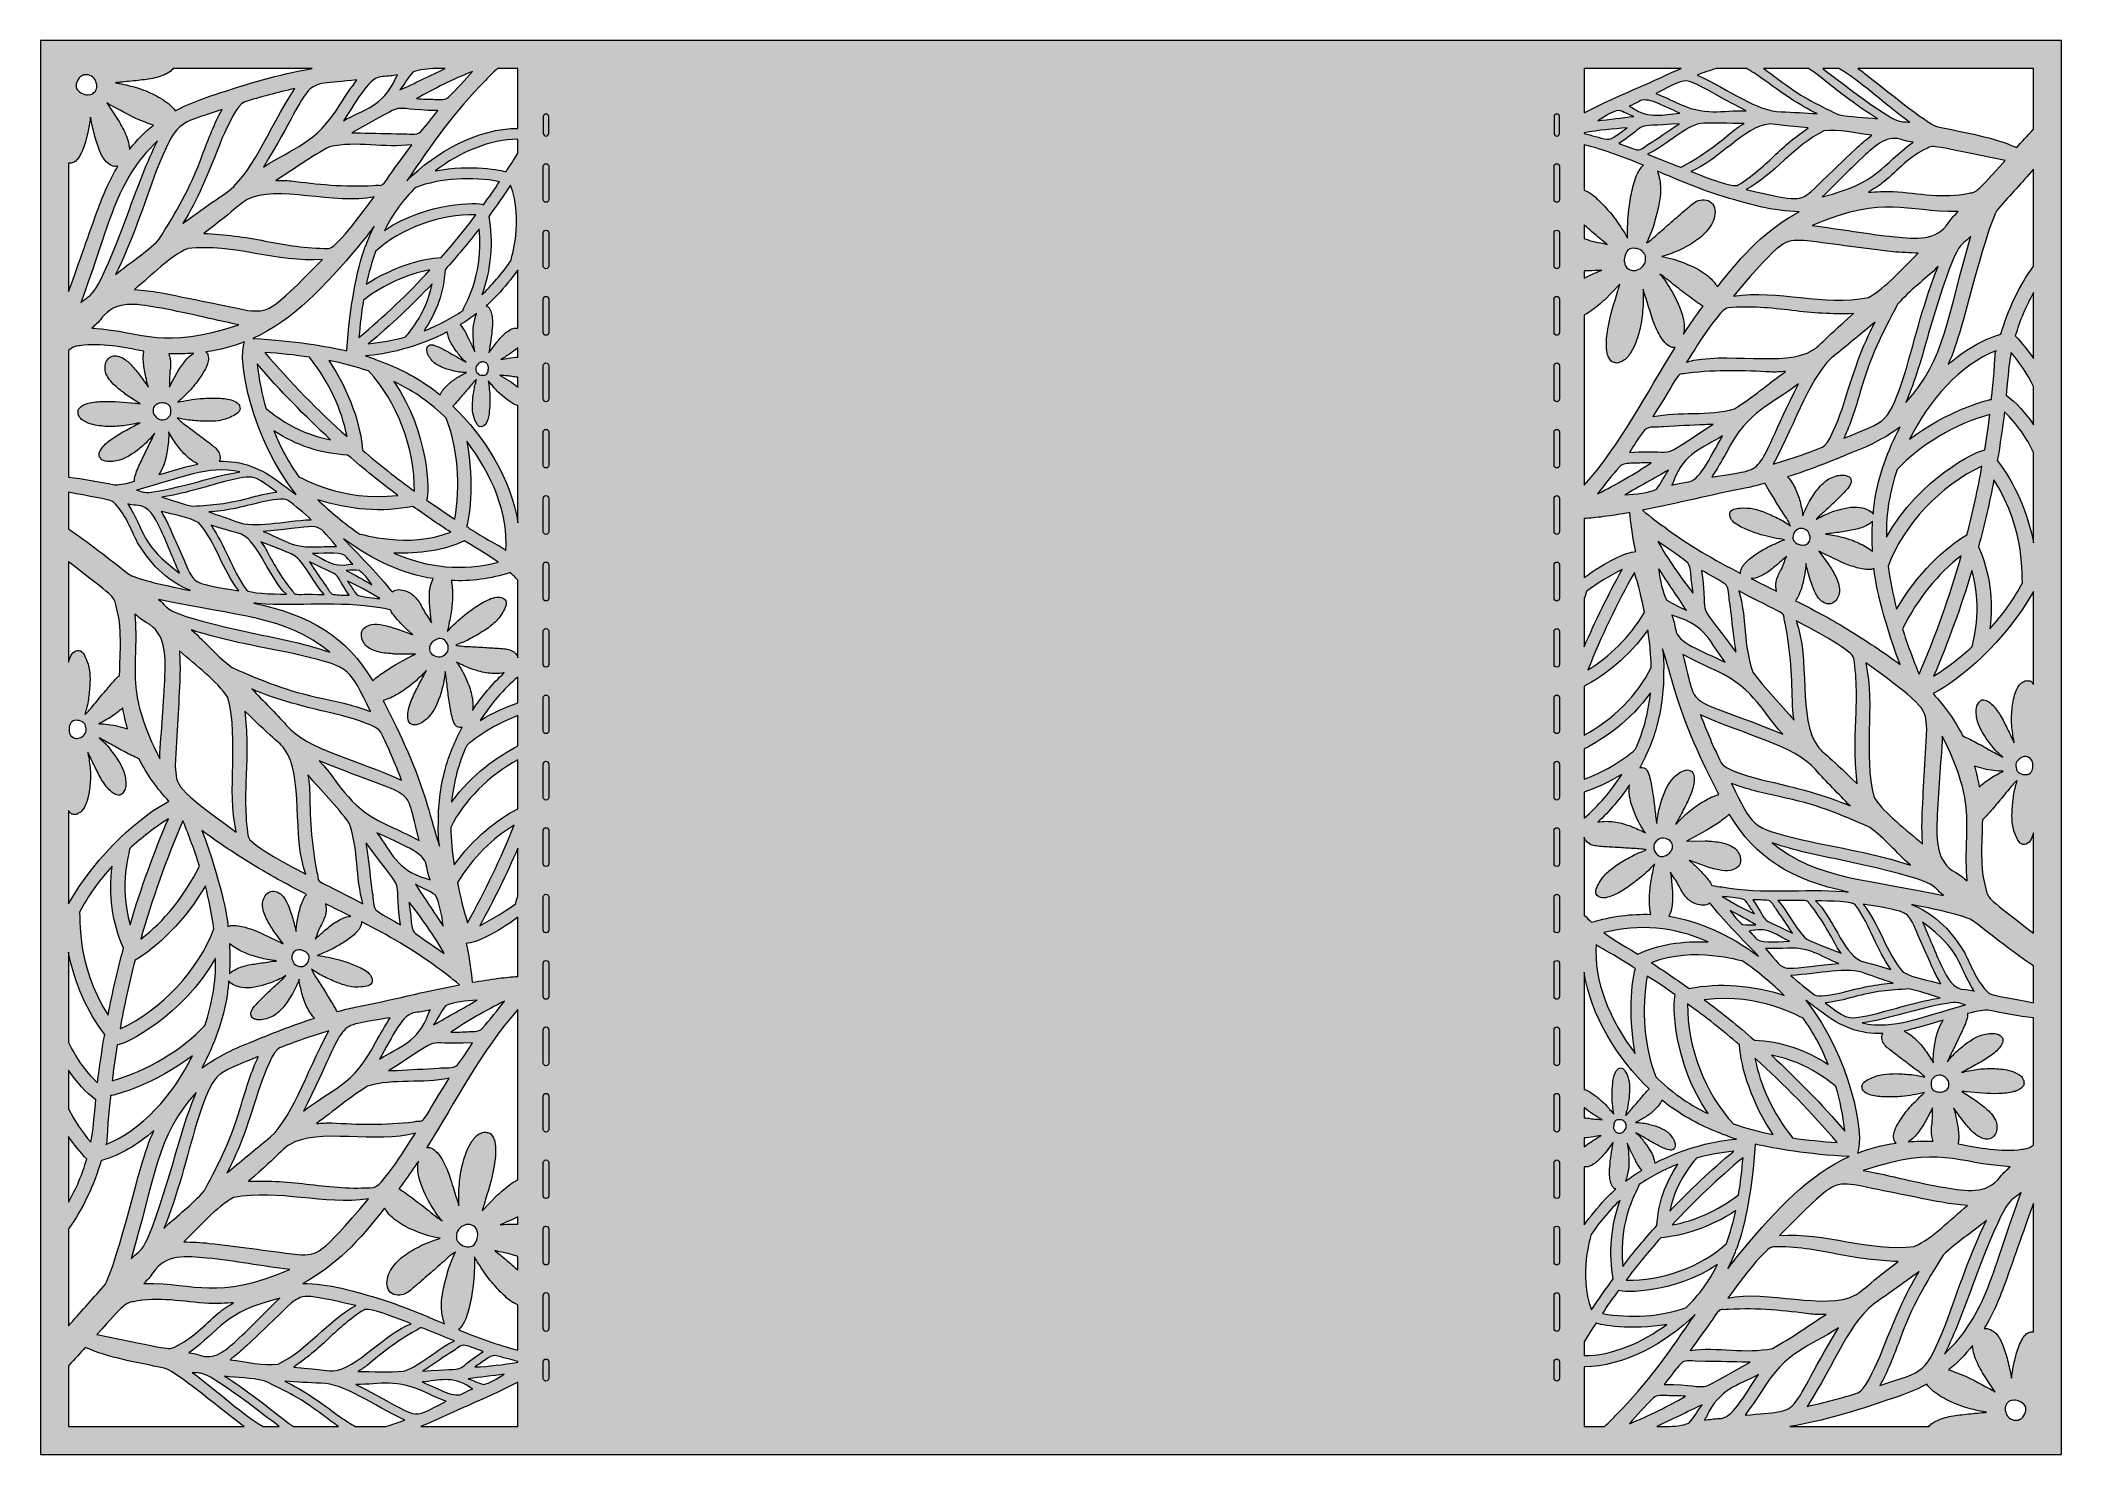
# Model space of a CAD drawing. Header units: inches. Extents: x 0 to 10, y -2 to 5.
import ezdxf

# ---------------------------------------------------------------- set-up
doc = ezdxf.new("R2010")
doc.units = ezdxf.units.IN
doc.header["$MEASUREMENT"] = 0
doc.layers.add('_U+0430_U+0440 2', color=7, linetype='Continuous')
doc.layers.add('_U+2018_U+043B_U+043E_U+0439_1', color=7, linetype='Continuous')

# ---------------------------------------------------------------- blocks, each defined once
blk = doc.blocks.new('block 2')
at = {"layer": '_U+0430_U+0440 2', "lineweight": 0}
for points in [[(2.548, 4.23), (2.556, 4.23), (2.562, 4.236), (2.562, 4.243), (2.562, 4.243), (2.562, 4.408), (2.562, 4.408), (2.562, 4.415), (2.556, 4.421), (2.548, 4.421), (2.541, 4.421), (2.535, 4.415), (2.535, 4.408), (2.535, 4.408), (2.535, 4.243), (2.535, 4.243), (2.535, 4.236), (2.541, 4.23), (2.548, 4.23)], [(2.548, 3.901), (2.556, 3.901), (2.562, 3.907), (2.562, 3.914), (2.562, 3.914), (2.562, 4.079), (2.562, 4.079), (2.562, 4.086), (2.556, 4.092), (2.548, 4.092), (2.541, 4.092), (2.535, 4.086), (2.535, 4.079), (2.535, 4.079), (2.535, 3.914), (2.535, 3.914), (2.535, 3.907), (2.541, 3.901), (2.548, 3.901)], [(2.548, 3.572), (2.556, 3.572), (2.562, 3.578), (2.562, 3.586), (2.562, 3.586), (2.562, 3.75), (2.562, 3.75), (2.562, 3.758), (2.556, 3.764), (2.548, 3.764), (2.541, 3.764), (2.535, 3.758), (2.535, 3.75), (2.535, 3.75), (2.535, 3.586), (2.535, 3.586), (2.535, 3.578), (2.541, 3.572), (2.548, 3.572)], [(2.548, 3.243), (2.556, 3.243), (2.562, 3.25), (2.562, 3.257), (2.562, 3.257), (2.562, 3.421), (2.562, 3.421), (2.562, 3.429), (2.556, 3.435), (2.548, 3.435), (2.541, 3.435), (2.535, 3.429), (2.535, 3.421), (2.535, 3.421), (2.535, 3.257), (2.535, 3.257), (2.535, 3.25), (2.541, 3.243), (2.548, 3.243)], [(2.548, 2.915), (2.556, 2.915), (2.562, 2.921), (2.562, 2.928), (2.562, 2.928), (2.562, 3.093), (2.562, 3.093), (2.562, 3.1), (2.556, 3.106), (2.548, 3.106), (2.541, 3.106), (2.535, 3.1), (2.535, 3.093), (2.535, 3.093), (2.535, 2.928), (2.535, 2.928), (2.535, 2.921), (2.541, 2.915), (2.548, 2.915)], [(2.548, 2.586), (2.556, 2.586), (2.562, 2.592), (2.562, 2.6), (2.562, 2.6), (2.562, 2.764), (2.562, 2.764), (2.562, 2.771), (2.556, 2.778), (2.548, 2.778), (2.541, 2.778), (2.535, 2.771), (2.535, 2.764), (2.535, 2.764), (2.535, 2.6), (2.535, 2.6), (2.535, 2.592), (2.541, 2.586), (2.548, 2.586)], [(2.548, 2.257), (2.556, 2.257), (2.562, 2.263), (2.562, 2.271), (2.562, 2.271), (2.562, 2.435), (2.562, 2.435), (2.562, 2.443), (2.556, 2.449), (2.548, 2.449), (2.541, 2.449), (2.535, 2.443), (2.535, 2.435), (2.535, 2.435), (2.535, 2.271), (2.535, 2.271), (2.535, 2.263), (2.541, 2.257), (2.548, 2.257)], [(2.548, 1.929), (2.556, 1.929), (2.562, 1.935), (2.562, 1.942), (2.562, 1.942), (2.562, 2.107), (2.562, 2.107), (2.562, 2.114), (2.556, 2.12), (2.548, 2.12), (2.541, 2.12), (2.535, 2.114), (2.535, 2.107), (2.535, 2.107), (2.535, 1.942), (2.535, 1.942), (2.535, 1.935), (2.541, 1.929), (2.548, 1.929)], [(2.548, 1.6), (2.556, 1.6), (2.562, 1.606), (2.562, 1.613), (2.562, 1.613), (2.562, 1.778), (2.562, 1.778), (2.562, 1.785), (2.556, 1.791), (2.548, 1.791), (2.541, 1.791), (2.535, 1.785), (2.535, 1.778), (2.535, 1.778), (2.535, 1.613), (2.535, 1.613), (2.535, 1.606), (2.541, 1.6), (2.548, 1.6)], [(2.548, 1.271), (2.556, 1.271), (2.562, 1.277), (2.562, 1.285), (2.562, 1.285), (2.562, 1.449), (2.562, 1.449), (2.562, 1.457), (2.556, 1.463), (2.548, 1.463), (2.541, 1.463), (2.535, 1.457), (2.535, 1.449), (2.535, 1.449), (2.535, 1.285), (2.535, 1.285), (2.535, 1.277), (2.541, 1.271), (2.548, 1.271)], [(2.548, 0.942), (2.556, 0.942), (2.562, 0.949), (2.562, 0.956), (2.562, 0.956), (2.562, 1.12), (2.562, 1.12), (2.562, 1.128), (2.556, 1.134), (2.548, 1.134), (2.541, 1.134), (2.535, 1.128), (2.535, 1.12), (2.535, 1.12), (2.535, 0.956), (2.535, 0.956), (2.535, 0.949), (2.541, 0.942), (2.548, 0.942)], [(2.548, 0.614), (2.556, 0.614), (2.562, 0.62), (2.562, 0.627), (2.562, 0.627), (2.562, 0.792), (2.562, 0.792), (2.562, 0.799), (2.556, 0.805), (2.548, 0.805), (2.541, 0.805), (2.535, 0.799), (2.535, 0.792), (2.535, 0.792), (2.535, 0.627), (2.535, 0.627), (2.535, 0.62), (2.541, 0.614), (2.548, 0.614)], [(2.548, 0.285), (2.556, 0.285), (2.562, 0.291), (2.562, 0.299), (2.562, 0.299), (2.562, 0.463), (2.562, 0.463), (2.562, 0.471), (2.556, 0.477), (2.548, 0.477), (2.541, 0.477), (2.535, 0.471), (2.535, 0.463), (2.535, 0.463), (2.535, 0.299), (2.535, 0.299), (2.535, 0.291), (2.541, 0.285), (2.548, 0.285)], [(2.548, -0.044), (2.556, -0.044), (2.562, -0.038), (2.562, -0.03), (2.562, -0.03), (2.562, 0.134), (2.562, 0.134), (2.562, 0.142), (2.556, 0.148), (2.548, 0.148), (2.541, 0.148), (2.535, 0.142), (2.535, 0.134), (2.535, 0.134), (2.535, -0.03), (2.535, -0.03), (2.535, -0.038), (2.541, -0.044), (2.548, -0.044)], [(2.548, -0.372), (2.556, -0.372), (2.562, -0.366), (2.562, -0.359), (2.562, -0.359), (2.562, -0.194), (2.562, -0.194), (2.562, -0.187), (2.556, -0.181), (2.548, -0.181), (2.541, -0.181), (2.535, -0.187), (2.535, -0.194), (2.535, -0.194), (2.535, -0.359), (2.535, -0.359), (2.535, -0.366), (2.541, -0.372), (2.548, -0.372)], [(2.548, -0.701), (2.556, -0.701), (2.562, -0.695), (2.562, -0.688), (2.562, -0.688), (2.562, -0.523), (2.562, -0.523), (2.562, -0.516), (2.556, -0.51), (2.548, -0.51), (2.541, -0.51), (2.535, -0.516), (2.535, -0.523), (2.535, -0.523), (2.535, -0.688), (2.535, -0.688), (2.535, -0.695), (2.541, -0.701), (2.548, -0.701)], [(2.548, -1.03), (2.556, -1.03), (2.562, -1.024), (2.562, -1.016), (2.562, -1.016), (2.562, -0.852), (2.562, -0.852), (2.562, -0.844), (2.556, -0.838), (2.548, -0.838), (2.541, -0.838), (2.535, -0.844), (2.535, -0.852), (2.535, -0.852), (2.535, -1.016), (2.535, -1.016), (2.535, -1.024), (2.541, -1.03), (2.548, -1.03)], [(2.548, -1.359), (2.556, -1.359), (2.562, -1.352), (2.562, -1.345), (2.562, -1.345), (2.562, -1.181), (2.562, -1.181), (2.562, -1.173), (2.556, -1.167), (2.548, -1.167), (2.541, -1.167), (2.535, -1.173), (2.535, -1.181), (2.535, -1.181), (2.535, -1.345), (2.535, -1.345), (2.535, -1.352), (2.541, -1.359), (2.548, -1.359)]]:
    blk.add_open_spline(points, degree=3, knots=[0, 0, 0, 0, 1, 1, 1, 2, 2, 2, 3, 3, 3, 4, 4, 4, 5, 5, 5, 6, 6, 6, 6], dxfattribs=at)
blk = doc.blocks.new('block 3')
at = {"layer": '_U+0430_U+0440 2', "lineweight": 0}
for points in [[(7.549, 4.23), (7.557, 4.23), (7.563, 4.236), (7.563, 4.243), (7.563, 4.243), (7.563, 4.408), (7.563, 4.408), (7.563, 4.415), (7.557, 4.421), (7.549, 4.421), (7.542, 4.421), (7.536, 4.415), (7.536, 4.408), (7.536, 4.408), (7.536, 4.243), (7.536, 4.243), (7.536, 4.236), (7.542, 4.23), (7.549, 4.23)], [(7.549, 3.901), (7.557, 3.901), (7.563, 3.907), (7.563, 3.914), (7.563, 3.914), (7.563, 4.079), (7.563, 4.079), (7.563, 4.086), (7.557, 4.092), (7.549, 4.092), (7.542, 4.092), (7.536, 4.086), (7.536, 4.079), (7.536, 4.079), (7.536, 3.914), (7.536, 3.914), (7.536, 3.907), (7.542, 3.901), (7.549, 3.901)], [(7.549, 3.572), (7.557, 3.572), (7.563, 3.578), (7.563, 3.586), (7.563, 3.586), (7.563, 3.75), (7.563, 3.75), (7.563, 3.758), (7.557, 3.764), (7.549, 3.764), (7.542, 3.764), (7.536, 3.758), (7.536, 3.75), (7.536, 3.75), (7.536, 3.586), (7.536, 3.586), (7.536, 3.578), (7.542, 3.572), (7.549, 3.572)], [(7.549, 3.243), (7.557, 3.243), (7.563, 3.25), (7.563, 3.257), (7.563, 3.257), (7.563, 3.421), (7.563, 3.421), (7.563, 3.429), (7.557, 3.435), (7.549, 3.435), (7.542, 3.435), (7.536, 3.429), (7.536, 3.421), (7.536, 3.421), (7.536, 3.257), (7.536, 3.257), (7.536, 3.25), (7.542, 3.243), (7.549, 3.243)], [(7.549, 2.915), (7.557, 2.915), (7.563, 2.921), (7.563, 2.928), (7.563, 2.928), (7.563, 3.093), (7.563, 3.093), (7.563, 3.1), (7.557, 3.106), (7.549, 3.106), (7.542, 3.106), (7.536, 3.1), (7.536, 3.093), (7.536, 3.093), (7.536, 2.928), (7.536, 2.928), (7.536, 2.921), (7.542, 2.915), (7.549, 2.915)], [(7.549, 2.586), (7.557, 2.586), (7.563, 2.592), (7.563, 2.6), (7.563, 2.6), (7.563, 2.764), (7.563, 2.764), (7.563, 2.771), (7.557, 2.778), (7.549, 2.778), (7.542, 2.778), (7.536, 2.771), (7.536, 2.764), (7.536, 2.764), (7.536, 2.6), (7.536, 2.6), (7.536, 2.592), (7.542, 2.586), (7.549, 2.586)], [(7.549, 2.257), (7.557, 2.257), (7.563, 2.263), (7.563, 2.271), (7.563, 2.271), (7.563, 2.435), (7.563, 2.435), (7.563, 2.443), (7.557, 2.449), (7.549, 2.449), (7.542, 2.449), (7.536, 2.443), (7.536, 2.435), (7.536, 2.435), (7.536, 2.271), (7.536, 2.271), (7.536, 2.263), (7.542, 2.257), (7.549, 2.257)], [(7.549, 1.929), (7.557, 1.929), (7.563, 1.935), (7.563, 1.942), (7.563, 1.942), (7.563, 2.107), (7.563, 2.107), (7.563, 2.114), (7.557, 2.12), (7.549, 2.12), (7.542, 2.12), (7.536, 2.114), (7.536, 2.107), (7.536, 2.107), (7.536, 1.942), (7.536, 1.942), (7.536, 1.935), (7.542, 1.929), (7.549, 1.929)], [(7.549, 1.6), (7.557, 1.6), (7.563, 1.606), (7.563, 1.613), (7.563, 1.613), (7.563, 1.778), (7.563, 1.778), (7.563, 1.785), (7.557, 1.791), (7.549, 1.791), (7.542, 1.791), (7.536, 1.785), (7.536, 1.778), (7.536, 1.778), (7.536, 1.613), (7.536, 1.613), (7.536, 1.606), (7.542, 1.6), (7.549, 1.6)], [(7.549, 1.271), (7.557, 1.271), (7.563, 1.277), (7.563, 1.285), (7.563, 1.285), (7.563, 1.449), (7.563, 1.449), (7.563, 1.457), (7.557, 1.463), (7.549, 1.463), (7.542, 1.463), (7.536, 1.457), (7.536, 1.449), (7.536, 1.449), (7.536, 1.285), (7.536, 1.285), (7.536, 1.277), (7.542, 1.271), (7.549, 1.271)], [(7.549, 0.942), (7.557, 0.942), (7.563, 0.949), (7.563, 0.956), (7.563, 0.956), (7.563, 1.12), (7.563, 1.12), (7.563, 1.128), (7.557, 1.134), (7.549, 1.134), (7.542, 1.134), (7.536, 1.128), (7.536, 1.12), (7.536, 1.12), (7.536, 0.956), (7.536, 0.956), (7.536, 0.949), (7.542, 0.942), (7.549, 0.942)], [(7.549, 0.614), (7.557, 0.614), (7.563, 0.62), (7.563, 0.627), (7.563, 0.627), (7.563, 0.792), (7.563, 0.792), (7.563, 0.799), (7.557, 0.805), (7.549, 0.805), (7.542, 0.805), (7.536, 0.799), (7.536, 0.792), (7.536, 0.792), (7.536, 0.627), (7.536, 0.627), (7.536, 0.62), (7.542, 0.614), (7.549, 0.614)], [(7.549, 0.285), (7.557, 0.285), (7.563, 0.291), (7.563, 0.299), (7.563, 0.299), (7.563, 0.463), (7.563, 0.463), (7.563, 0.471), (7.557, 0.477), (7.549, 0.477), (7.542, 0.477), (7.536, 0.471), (7.536, 0.463), (7.536, 0.463), (7.536, 0.299), (7.536, 0.299), (7.536, 0.291), (7.542, 0.285), (7.549, 0.285)], [(7.549, -0.044), (7.557, -0.044), (7.563, -0.038), (7.563, -0.03), (7.563, -0.03), (7.563, 0.134), (7.563, 0.134), (7.563, 0.142), (7.557, 0.148), (7.549, 0.148), (7.542, 0.148), (7.536, 0.142), (7.536, 0.134), (7.536, 0.134), (7.536, -0.03), (7.536, -0.03), (7.536, -0.038), (7.542, -0.044), (7.549, -0.044)], [(7.549, -0.372), (7.557, -0.372), (7.563, -0.366), (7.563, -0.359), (7.563, -0.359), (7.563, -0.194), (7.563, -0.194), (7.563, -0.187), (7.557, -0.181), (7.549, -0.181), (7.542, -0.181), (7.536, -0.187), (7.536, -0.194), (7.536, -0.194), (7.536, -0.359), (7.536, -0.359), (7.536, -0.366), (7.542, -0.372), (7.549, -0.372)], [(7.549, -0.701), (7.557, -0.701), (7.563, -0.695), (7.563, -0.688), (7.563, -0.688), (7.563, -0.523), (7.563, -0.523), (7.563, -0.516), (7.557, -0.51), (7.549, -0.51), (7.542, -0.51), (7.536, -0.516), (7.536, -0.523), (7.536, -0.523), (7.536, -0.688), (7.536, -0.688), (7.536, -0.695), (7.542, -0.701), (7.549, -0.701)], [(7.549, -1.03), (7.557, -1.03), (7.563, -1.024), (7.563, -1.016), (7.563, -1.016), (7.563, -0.852), (7.563, -0.852), (7.563, -0.844), (7.557, -0.838), (7.549, -0.838), (7.542, -0.838), (7.536, -0.844), (7.536, -0.852), (7.536, -0.852), (7.536, -1.016), (7.536, -1.016), (7.536, -1.024), (7.542, -1.03), (7.549, -1.03)], [(7.549, -1.359), (7.557, -1.359), (7.563, -1.352), (7.563, -1.345), (7.563, -1.345), (7.563, -1.181), (7.563, -1.181), (7.563, -1.173), (7.557, -1.167), (7.549, -1.167), (7.542, -1.167), (7.536, -1.173), (7.536, -1.181), (7.536, -1.181), (7.536, -1.345), (7.536, -1.345), (7.536, -1.352), (7.542, -1.359), (7.549, -1.359)]]:
    blk.add_open_spline(points, degree=3, knots=[0, 0, 0, 0, 1, 1, 1, 2, 2, 2, 3, 3, 3, 4, 4, 4, 5, 5, 5, 6, 6, 6, 6], dxfattribs=at)

msp = doc.modelspace()

# ---------------------------------------------------------------- hatches: boundary and pattern name
at = {"layer": '_U+2018_U+043B_U+043E_U+0439_1', "true_color": 0xe099bf}
h = msp.add_hatch(color=231, dxfattribs=at)
h.dxf.hatch_style = 2
h.paths.add_polyline_path([(0.047, 5.031), (0.047, -1.969), (2.548, -1.969), (7.546, -1.969), (10.047, -1.969), (10.047, 5.031), (7.546, 5.031), (7.546, 5.031), (2.548, 5.031), (2.548, 5.031)])
edge = h.paths.add_edge_path()
edge.add_spline(control_points=[(7.946, 4.49), (7.917, 4.498), (7.884, 4.511), (7.856, 4.521), (8.023, 4.629), (7.899, 4.601), (8.157, 4.619), (8.148, 4.613), (8.14, 4.608), (8.131, 4.602), (8.091, 4.575), (8.051, 4.548), (8.008, 4.521), (7.988, 4.51), (7.968, 4.485), (7.946, 4.49)], knot_values=[0, 0, 0, 0, 1, 1, 1, 2, 2, 2, 3, 3, 3, 4, 4, 4, 5, 5, 5, 5], degree=3, periodic=1)
edge = h.paths.add_edge_path()
edge.add_spline(control_points=[(7.983, 3.974), (7.984, 3.973), (7.985, 3.972), (7.986, 3.97), (7.989, 3.957), (7.99, 3.944), (7.986, 3.931), (7.982, 3.92), (7.974, 3.91), (7.963, 3.903), (7.953, 3.897), (7.943, 3.892), (7.932, 3.892), (7.922, 3.891), (7.911, 3.894), (7.902, 3.901), (7.894, 3.906), (7.889, 3.914), (7.886, 3.922), (7.887, 3.926), (7.886, 3.93), (7.884, 3.933), (7.882, 3.941), (7.883, 3.951), (7.886, 3.96), (7.888, 3.971), (7.893, 3.984), (7.901, 3.993), (7.91, 4.001), (7.923, 4.004), (7.935, 4.002), (7.947, 4.001), (7.963, 3.997), (7.972, 3.988), (7.974, 3.986), (7.975, 3.985), (7.976, 3.983), (7.977, 3.982), (7.978, 3.981), (7.979, 3.981), (7.979, 3.98), (7.979, 3.98), (7.98, 3.979), (7.981, 3.978), (7.982, 3.976), (7.983, 3.974)], knot_values=[0, 0, 0, 0, 1, 1, 1, 2, 2, 2, 3, 3, 3, 4, 4, 4, 5, 5, 5, 6, 6, 6, 7, 7, 7, 8, 8, 8, 9, 9, 9, 10, 10, 10, 11, 11, 11, 12, 12, 12, 13, 13, 13, 14, 14, 14, 15, 15, 15, 15], degree=3, periodic=1)
edge = h.paths.add_edge_path()
edge.add_spline(control_points=[(7.974, 2.706), (8.145, 2.739), (8.315, 2.783), (8.489, 2.816), (8.52, 2.823), (8.55, 2.831), (8.581, 2.839), (8.583, 2.832), (8.587, 2.826), (8.59, 2.819), (8.596, 2.809), (8.602, 2.8), (8.608, 2.79), (8.621, 2.769), (8.634, 2.748), (8.647, 2.727), (8.66, 2.706), (8.673, 2.686), (8.687, 2.665), (8.693, 2.655), (8.699, 2.645), (8.703, 2.634), (8.704, 2.632), (8.705, 2.631), (8.706, 2.629), (8.698, 2.634), (8.689, 2.639), (8.681, 2.645), (8.671, 2.651), (8.661, 2.658), (8.65, 2.663), (8.628, 2.673), (8.607, 2.684), (8.584, 2.693), (8.564, 2.701), (8.544, 2.708), (8.523, 2.713), (8.502, 2.717), (8.48, 2.718), (8.458, 2.716), (8.44, 2.715), (8.409, 2.712), (8.405, 2.689), (8.402, 2.666), (8.422, 2.647), (8.439, 2.636), (8.458, 2.623), (8.48, 2.613), (8.502, 2.605), (8.524, 2.596), (8.546, 2.589), (8.568, 2.582), (8.604, 2.572), (8.64, 2.565), (8.676, 2.56), (8.675, 2.56), (8.674, 2.559), (8.673, 2.559), (8.661, 2.555), (8.65, 2.549), (8.638, 2.544), (8.615, 2.534), (8.592, 2.523), (8.571, 2.511), (8.551, 2.499), (8.532, 2.487), (8.514, 2.473), (8.506, 2.466), (8.497, 2.46), (8.489, 2.452), (8.485, 2.448), (8.48, 2.443), (8.477, 2.438), (8.474, 2.435), (8.471, 2.431), (8.469, 2.427), (8.466, 2.423), (8.464, 2.418), (8.462, 2.413), (8.461, 2.409), (8.46, 2.404), (8.459, 2.4), (8.459, 2.398), (8.459, 2.396), (8.459, 2.393), (8.33, 2.46), (8.202, 2.531), (8.082, 2.623), (8.059, 2.636), (8.013, 2.673), (7.974, 2.706)], knot_values=[0, 0, 0, 0, 1, 1, 1, 2, 2, 2, 3, 3, 3, 4, 4, 4, 5, 5, 5, 6, 6, 6, 7, 7, 7, 8, 8, 8, 9, 9, 9, 10, 10, 10, 11, 11, 11, 12, 12, 12, 13, 13, 13, 14, 14, 14, 15, 15, 15, 16, 16, 16, 17, 17, 17, 18, 18, 18, 19, 19, 19, 20, 20, 20, 21, 21, 21, 22, 22, 22, 23, 23, 23, 24, 24, 24, 25, 25, 25, 26, 26, 26, 27, 27, 27, 28, 28, 28, 29, 29, 29, 30, 30, 30, 30], degree=3, periodic=1)
edge = h.paths.add_edge_path()
edge.add_spline(control_points=[(7.984, 2.199), (7.904, 2.073), (7.812, 1.982), (7.703, 1.915), (7.769, 2.081), (7.846, 2.242), (7.934, 2.398), (7.953, 2.333), (7.971, 2.266), (7.984, 2.199)], knot_values=[0, 0, 0, 0, 1, 1, 1, 2, 2, 2, 3, 3, 3, 3], degree=3, periodic=1)
edge = h.paths.add_edge_path()
edge.add_spline(control_points=[(7.914, 1.269), (7.92, 1.243), (7.929, 1.219), (7.939, 1.196), (7.952, 1.165), (7.968, 1.136), (7.988, 1.109), (7.984, 1.111), (7.981, 1.112), (7.978, 1.114), (7.967, 1.12), (7.955, 1.125), (7.944, 1.13), (7.92, 1.141), (7.895, 1.149), (7.87, 1.156), (7.846, 1.162), (7.82, 1.166), (7.795, 1.166), (7.781, 1.166), (7.766, 1.164), (7.752, 1.161), (7.811, 1.215), (7.864, 1.279), (7.91, 1.347), (7.91, 1.347), (7.91, 1.347), (7.91, 1.347), (7.904, 1.321), (7.908, 1.294), (7.914, 1.269)], knot_values=[0, 0, 0, 0, 1, 1, 1, 2, 2, 2, 3, 3, 3, 4, 4, 4, 5, 5, 5, 6, 6, 6, 7, 7, 7, 8, 8, 8, 9, 9, 9, 10, 10, 10, 10], degree=3, periodic=1)
edge = h.paths.add_edge_path()
edge.add_spline(control_points=[(7.96, 1.43), (7.997, 1.5), (8.026, 1.571), (8.045, 1.64), (8.069, 1.732), (8.079, 1.823), (8.078, 1.915), (8.079, 1.92), (8.08, 1.956), (8.073, 2.02), (8.094, 1.952), (8.114, 1.884), (8.133, 1.815), (8.187, 1.636), (8.266, 1.464), (8.347, 1.308), (8.348, 1.305), (8.35, 1.302), (8.351, 1.299), (8.326, 1.292), (8.301, 1.28), (8.278, 1.266), (8.254, 1.253), (8.232, 1.237), (8.211, 1.22), (8.189, 1.202), (8.168, 1.182), (8.149, 1.162), (8.145, 1.158), (8.141, 1.155), (8.137, 1.151), (8.141, 1.157), (8.144, 1.162), (8.147, 1.168), (8.16, 1.192), (8.172, 1.216), (8.185, 1.24), (8.196, 1.263), (8.207, 1.285), (8.216, 1.309), (8.224, 1.332), (8.23, 1.356), (8.229, 1.38), (8.229, 1.389), (8.228, 1.398), (8.223, 1.406), (8.217, 1.415), (8.207, 1.419), (8.196, 1.42), (8.183, 1.42), (8.17, 1.414), (8.159, 1.407), (8.149, 1.401), (8.139, 1.393), (8.13, 1.384), (8.097, 1.352), (8.08, 1.307), (8.066, 1.263), (8.058, 1.236), (8.051, 1.209), (8.047, 1.181), (8.046, 1.173), (8.045, 1.164), (8.044, 1.155), (8.042, 1.164), (8.041, 1.173), (8.04, 1.182), (8.036, 1.209), (8.034, 1.236), (8.03, 1.262), (8.027, 1.289), (8.023, 1.315), (8.018, 1.341), (8.016, 1.354), (8.014, 1.367), (8.01, 1.38), (8.007, 1.392), (8.004, 1.405), (7.997, 1.416), (7.995, 1.42), (7.991, 1.425), (7.986, 1.428), (7.982, 1.43), (7.977, 1.431), (7.972, 1.432), (7.968, 1.432), (7.964, 1.432), (7.96, 1.43)], knot_values=[0, 0, 0, 0, 1, 1, 1, 2, 2, 2, 3, 3, 3, 4, 4, 4, 5, 5, 5, 6, 6, 6, 7, 7, 7, 8, 8, 8, 9, 9, 9, 10, 10, 10, 11, 11, 11, 12, 12, 12, 13, 13, 13, 14, 14, 14, 15, 15, 15, 16, 16, 16, 17, 17, 17, 18, 18, 18, 19, 19, 19, 20, 20, 20, 21, 21, 21, 22, 22, 22, 23, 23, 23, 24, 24, 24, 25, 25, 25, 26, 26, 26, 27, 27, 27, 28, 28, 28, 29, 29, 29, 29], degree=3, periodic=1)
edge = h.paths.add_edge_path()
edge.add_spline(control_points=[(7.938, 0.016), (7.814, 0.178), (7.729, 0.378), (7.745, 0.556), (7.755, 0.542), (7.762, 0.548), (7.925, 0.446), (7.929, 0.442), (7.933, 0.439), (7.939, 0.438), (7.929, 0.417), (7.896, 0.226), (7.938, 0.016)], knot_values=[0, 0, 0, 0, 1, 1, 1, 2, 2, 2, 3, 3, 3, 4, 4, 4, 4], degree=3, periodic=1)
edge = h.paths.add_edge_path()
edge.add_spline(control_points=[(7.783, 0.615), (7.958, 0.659), (8.128, 0.644), (8.298, 0.569), (8.178, 0.575), (8.042, 0.556), (7.951, 0.508), (7.857, 0.566), (7.843, 0.569), (7.783, 0.615)], knot_values=[0, 0, 0, 0, 1, 1, 1, 2, 2, 2, 3, 3, 3, 3], degree=3, periodic=1)
edge = h.paths.add_edge_path()
edge.add_spline(control_points=[(7.906, -0.499), (7.905, -0.479), (7.903, -0.459), (7.9, -0.439), (7.899, -0.435), (7.899, -0.432), (7.898, -0.428), (7.9, -0.432), (7.902, -0.436), (7.904, -0.441), (7.912, -0.458), (7.921, -0.476), (7.929, -0.493), (7.937, -0.51), (7.945, -0.526), (7.955, -0.541), (7.959, -0.548), (7.965, -0.555), (7.97, -0.561), (7.943, -0.578), (7.915, -0.596), (7.889, -0.616), (7.889, -0.616), (7.889, -0.616), (7.889, -0.616), (7.897, -0.597), (7.901, -0.577), (7.904, -0.558), (7.906, -0.538), (7.907, -0.519), (7.906, -0.499)], knot_values=[0, 0, 0, 0, 1, 1, 1, 2, 2, 2, 3, 3, 3, 4, 4, 4, 5, 5, 5, 6, 6, 6, 7, 7, 7, 8, 8, 8, 9, 9, 9, 10, 10, 10, 10], degree=3, periodic=1)
edge = h.paths.add_edge_path()
edge.add_spline(control_points=[(8.21, -1.453), (8.393, -1.204), (8.329, -1.26), (8.4, -1.25), (8.543, -1.242), (8.683, -1.257), (8.807, -1.273), (8.833, -1.276), (8.858, -1.276), (8.882, -1.275), (8.796, -1.329), (8.707, -1.396), (8.616, -1.443), (8.485, -1.472), (8.343, -1.434), (8.21, -1.453)], knot_values=[0, 0, 0, 0, 1, 1, 1, 2, 2, 2, 3, 3, 3, 4, 4, 4, 5, 5, 5, 5], degree=3, periodic=1)
edge = h.paths.add_edge_path()
edge.add_spline(control_points=[(8.26, -1.507), (8.33, -1.508), (8.397, -1.509), (8.465, -1.511), (8.479, -1.511), (8.493, -1.511), (8.507, -1.512), (8.191, -1.682), (8.357, -1.623), (8.081, -1.621), (8.107, -1.588), (8.136, -1.548), (8.165, -1.517), (8.186, -1.495), (8.228, -1.509), (8.26, -1.507)], knot_values=[0, 0, 0, 0, 1, 1, 1, 2, 2, 2, 3, 3, 3, 4, 4, 4, 5, 5, 5, 5], degree=3, periodic=1)
edge = h.paths.add_edge_path()
edge.add_spline(control_points=[(9.58, 0.871), (9.563, 0.885), (9.545, 0.901), (9.524, 0.912), (9.424, 0.966), (9.429, 1.072), (9.431, 1.173), (9.435, 1.313), (9.45, 1.448), (9.457, 1.588), (9.537, 1.429), (9.566, 1.324), (9.575, 1.233), (9.575, 1.233), (9.578, 1.193), (9.578, 1.193), (9.583, 1.094), (9.568, 1.006), (9.58, 0.871)], knot_values=[0, 0, 0, 0, 1, 1, 1, 2, 2, 2, 3, 3, 3, 4, 4, 4, 5, 5, 5, 6, 6, 6, 6], degree=3, periodic=1)
edge = h.paths.add_edge_path()
edge.add_spline(control_points=[(9.462, 0.799), (9.068, 0.884), (8.838, 0.879), (8.615, 1.059), (8.726, 1.021), (8.848, 0.996), (8.966, 0.972), (9.47, 0.863), (9.398, 0.848), (9.462, 0.799)], knot_values=[0, 0, 0, 0, 1, 1, 1, 2, 2, 2, 3, 3, 3, 3], degree=3, periodic=1)
edge = h.paths.add_edge_path()
edge.add_spline(control_points=[(9.636, 2.525), (9.665, 2.634), (9.691, 2.744), (9.712, 2.856), (9.877, 2.598), (9.846, 2.364), (9.854, 2.346), (9.811, 2.266), (9.757, 2.189), (9.692, 2.118), (9.711, 2.259), (9.692, 2.397), (9.636, 2.525)], knot_values=[0, 0, 0, 0, 1, 1, 1, 2, 2, 2, 3, 3, 3, 4, 4, 4, 4], degree=3, periodic=1)
edge = h.paths.add_edge_path()
edge.add_spline(control_points=[(8.599, 4.617), (8.621, 4.62), (8.642, 4.611), (8.794, 4.598), (8.733, 4.556), (8.676, 4.51), (8.624, 4.458), (8.568, 4.406), (8.514, 4.357), (8.447, 4.316), (8.426, 4.3), (8.293, 4.351), (8.212, 4.383), (8.343, 4.431), (8.484, 4.609), (8.599, 4.617)], knot_values=[0, 0, 0, 0, 1, 1, 1, 2, 2, 2, 3, 3, 3, 4, 4, 4, 5, 5, 5, 5], degree=3, periodic=1)
edge = h.paths.add_edge_path()
edge.add_spline(control_points=[(8.431, 4.59), (8.362, 4.532), (8.282, 4.469), (8.192, 4.419), (8.146, 4.398), (8.206, 4.388), (7.999, 4.468), (8.087, 4.509), (8.158, 4.586), (8.249, 4.619), (8.323, 4.626), (8.402, 4.619), (8.476, 4.62), (8.461, 4.611), (8.445, 4.601), (8.431, 4.59)], knot_values=[0, 0, 0, 0, 1, 1, 1, 2, 2, 2, 3, 3, 3, 4, 4, 4, 5, 5, 5, 5], degree=3, periodic=1)
edge = h.paths.add_edge_path()
edge.add_spline(control_points=[(8.871, 4.584), (8.944, 4.593), (9.028, 4.572), (9.109, 4.562), (9.084, 4.543), (9.06, 4.524), (9.039, 4.504), (8.965, 4.435), (8.893, 4.364), (8.808, 4.283), (8.75, 4.239), (8.752, 4.231), (8.487, 4.293), (8.629, 4.37), (8.723, 4.511), (8.871, 4.584)], knot_values=[0, 0, 0, 0, 1, 1, 1, 2, 2, 2, 3, 3, 3, 4, 4, 4, 5, 5, 5, 5], degree=3, periodic=1)
edge = h.paths.add_edge_path()
edge.add_spline(control_points=[(8.389, 2.992), (8.498, 3.205), (8.609, 3.224), (8.746, 3.332), (8.502, 2.849), (8.617, 2.924), (8.316, 2.869), (8.342, 2.909), (8.366, 2.951), (8.389, 2.992)], knot_values=[0, 0, 0, 0, 1, 1, 1, 2, 2, 2, 3, 3, 3, 3], degree=3, periodic=1)
edge = h.paths.add_edge_path()
edge.add_spline(control_points=[(8.192, 2.844), (8.165, 2.84), (8.144, 2.837), (8.119, 2.83), (8.122, 2.836), (8.124, 2.842), (8.127, 2.848), (8.18, 2.992), (8.272, 3.011), (8.369, 3.074), (8.305, 2.962), (8.254, 2.845), (8.192, 2.844)], knot_values=[0, 0, 0, 0, 1, 1, 1, 2, 2, 2, 3, 3, 3, 4, 4, 4, 4], degree=3, periodic=1)
edge = h.paths.add_edge_path()
edge.add_spline(control_points=[(8.636, 2.305), (8.595, 2.326), (8.553, 2.346), (8.512, 2.367), (8.516, 2.367), (8.519, 2.367), (8.523, 2.368), (8.544, 2.372), (8.563, 2.381), (8.581, 2.392), (8.601, 2.404), (8.618, 2.418), (8.635, 2.432), (8.652, 2.447), (8.668, 2.462), (8.685, 2.476), (8.686, 2.477), (8.687, 2.478), (8.687, 2.479), (8.686, 2.476), (8.685, 2.473), (8.683, 2.471), (8.679, 2.46), (8.675, 2.449), (8.671, 2.438), (8.667, 2.427), (8.662, 2.417), (8.657, 2.407), (8.648, 2.39), (8.639, 2.372), (8.635, 2.352), (8.632, 2.336), (8.633, 2.321), (8.636, 2.305)], knot_values=[0, 0, 0, 0, 1, 1, 1, 2, 2, 2, 3, 3, 3, 4, 4, 4, 5, 5, 5, 6, 6, 6, 7, 7, 7, 8, 8, 8, 9, 9, 9, 10, 10, 10, 11, 11, 11, 11], degree=3, periodic=1)
edge = h.paths.add_edge_path()
edge.add_spline(control_points=[(8.716, 1.741), (8.716, 1.715), (8.72, 1.69), (8.724, 1.666), (8.658, 1.744), (8.58, 1.822), (8.52, 1.905), (8.472, 2.031), (8.489, 2.176), (8.451, 2.306), (8.724, 2.161), (8.659, 2.215), (8.679, 2.147), (8.708, 2.007), (8.713, 1.866), (8.716, 1.741)], knot_values=[0, 0, 0, 0, 1, 1, 1, 2, 2, 2, 3, 3, 3, 4, 4, 4, 5, 5, 5, 5], degree=3, periodic=1)
edge = h.paths.add_edge_path()
edge.add_spline(control_points=[(8.049, 2.551), (8.095, 2.52), (8.147, 2.486), (8.192, 2.451), (8.208, 2.438), (8.211, 2.413), (8.213, 2.387), (8.215, 2.358), (8.221, 2.327), (8.223, 2.296), (8.16, 2.376), (8.102, 2.46), (8.049, 2.551)], knot_values=[0, 0, 0, 0, 1, 1, 1, 2, 2, 2, 3, 3, 3, 4, 4, 4, 4], degree=3, periodic=1)
edge = h.paths.add_edge_path()
edge.add_spline(control_points=[(8.192, 2.209), (8.161, 2.226), (8.123, 2.241), (8.094, 2.261), (8.072, 2.298), (8.061, 2.36), (8.054, 2.416), (8.098, 2.35), (8.148, 2.275), (8.192, 2.209)], knot_values=[0, 0, 0, 0, 1, 1, 1, 2, 2, 2, 3, 3, 3, 3], degree=3, periodic=1)
edge = h.paths.add_edge_path()
edge.add_spline(control_points=[(8.382, 1.954), (8.265, 2.01), (8.144, 2.052), (8.138, 2.114), (8.132, 2.141), (8.128, 2.162), (8.119, 2.186), (8.125, 2.184), (8.132, 2.182), (8.138, 2.179), (8.286, 2.137), (8.311, 2.046), (8.382, 1.954)], knot_values=[0, 0, 0, 0, 1, 1, 1, 2, 2, 2, 3, 3, 3, 4, 4, 4, 4], degree=3, periodic=1)
edge = h.paths.add_edge_path()
edge.add_spline(control_points=[(8.266, 2.408), (8.302, 2.388), (8.346, 2.365), (8.381, 2.341), (8.406, 2.323), (8.398, 2.28), (8.405, 2.248), (8.414, 2.178), (8.422, 2.113), (8.431, 2.045), (8.432, 2.031), (8.434, 2.017), (8.436, 2.003), (8.222, 2.291), (8.304, 2.135), (8.266, 2.408)], knot_values=[0, 0, 0, 0, 1, 1, 1, 2, 2, 2, 3, 3, 3, 4, 4, 4, 5, 5, 5, 5], degree=3, periodic=1)
edge = h.paths.add_edge_path()
edge.add_spline(control_points=[(8.668, 1.597), (8.166, 1.805), (8.251, 1.695), (8.173, 1.991), (8.215, 1.969), (8.259, 1.948), (8.301, 1.928), (8.522, 1.835), (8.55, 1.726), (8.668, 1.597)], knot_values=[0, 0, 0, 0, 1, 1, 1, 2, 2, 2, 3, 3, 3, 3], degree=3, periodic=1)
edge = h.paths.add_edge_path()
edge.add_spline(control_points=[(8.12, 0.838), (8.118, 0.862), (8.115, 0.886), (8.113, 0.91), (8.113, 0.911), (8.113, 0.913), (8.112, 0.914), (8.114, 0.911), (8.115, 0.908), (8.117, 0.905), (8.123, 0.894), (8.131, 0.884), (8.138, 0.874), (8.145, 0.864), (8.15, 0.853), (8.156, 0.842), (8.166, 0.823), (8.176, 0.804), (8.191, 0.788), (8.204, 0.774), (8.221, 0.763), (8.24, 0.756), (8.261, 0.749), (8.287, 0.746), (8.306, 0.761), (8.306, 0.761), (8.307, 0.762), (8.307, 0.762), (8.311, 0.757), (8.316, 0.751), (8.32, 0.746), (8.39, 0.659), (8.469, 0.58), (8.547, 0.499), (8.4, 0.607), (8.253, 0.672), (8.104, 0.696), (8.105, 0.697), (8.105, 0.698), (8.106, 0.699), (8.116, 0.72), (8.12, 0.744), (8.122, 0.767), (8.123, 0.791), (8.122, 0.815), (8.12, 0.838)], knot_values=[0, 0, 0, 0, 1, 1, 1, 2, 2, 2, 3, 3, 3, 4, 4, 4, 5, 5, 5, 6, 6, 6, 7, 7, 7, 8, 8, 8, 9, 9, 9, 10, 10, 10, 11, 11, 11, 12, 12, 12, 13, 13, 13, 14, 14, 14, 15, 15, 15, 15], degree=3, periodic=1)
edge = h.paths.add_edge_path()
edge.add_spline(control_points=[(9.216, -0.398), (9.216, -0.402), (9.217, -0.407), (9.218, -0.411), (9.219, -0.417), (9.223, -0.423), (9.228, -0.427), (9.159, -0.437), (9.096, -0.454), (9.037, -0.477), (9.076, -0.388), (9.001, 0.002), (8.782, 0.28), (8.806, 0.261), (8.83, 0.243), (8.854, 0.226), (8.957, 0.145), (9.052, 0.112), (9.162, 0.115), (9.154, 0.097), (9.159, 0.076), (9.171, 0.06), (9.176, 0.053), (9.183, 0.047), (9.19, 0.041), (9.199, 0.033), (9.209, 0.026), (9.218, 0.019), (9.238, 0.004), (9.259, -0.012), (9.279, -0.027), (9.299, -0.043), (9.319, -0.058), (9.34, -0.073), (9.349, -0.08), (9.359, -0.088), (9.367, -0.096), (9.369, -0.098), (9.37, -0.099), (9.371, -0.1), (9.362, -0.098), (9.352, -0.096), (9.342, -0.094), (9.33, -0.091), (9.318, -0.089), (9.305, -0.088), (9.281, -0.086), (9.256, -0.084), (9.231, -0.083), (9.209, -0.083), (9.186, -0.084), (9.164, -0.087), (9.142, -0.09), (9.121, -0.097), (9.101, -0.107), (9.084, -0.115), (9.054, -0.129), (9.06, -0.153), (9.065, -0.176), (9.091, -0.187), (9.112, -0.192), (9.135, -0.197), (9.16, -0.198), (9.184, -0.198), (9.208, -0.199), (9.232, -0.198), (9.256, -0.196), (9.294, -0.192), (9.331, -0.186), (9.368, -0.177), (9.367, -0.178), (9.366, -0.179), (9.365, -0.18), (9.356, -0.188), (9.346, -0.198), (9.337, -0.207), (9.319, -0.225), (9.301, -0.244), (9.284, -0.264), (9.27, -0.282), (9.256, -0.301), (9.244, -0.321), (9.238, -0.33), (9.232, -0.34), (9.227, -0.35), (9.224, -0.356), (9.222, -0.362), (9.221, -0.368), (9.22, -0.372), (9.217, -0.377), (9.217, -0.382), (9.216, -0.387), (9.216, -0.392), (9.216, -0.398)], knot_values=[0, 0, 0, 0, 1, 1, 1, 2, 2, 2, 3, 3, 3, 4, 4, 4, 5, 5, 5, 6, 6, 6, 7, 7, 7, 8, 8, 8, 9, 9, 9, 10, 10, 10, 11, 11, 11, 12, 12, 12, 13, 13, 13, 14, 14, 14, 15, 15, 15, 16, 16, 16, 17, 17, 17, 18, 18, 18, 19, 19, 19, 20, 20, 20, 21, 21, 21, 22, 22, 22, 23, 23, 23, 24, 24, 24, 25, 25, 25, 26, 26, 26, 27, 27, 27, 28, 28, 28, 29, 29, 29, 30, 30, 30, 31, 31, 31, 31], degree=3, periodic=1)
edge = h.paths.add_edge_path()
edge.add_spline(control_points=[(9.405, -0.393), (9.406, -0.402), (9.409, -0.41), (9.412, -0.418), (9.369, -0.416), (9.327, -0.417), (9.288, -0.421), (9.289, -0.42), (9.29, -0.42), (9.291, -0.419), (9.309, -0.408), (9.325, -0.391), (9.338, -0.374), (9.352, -0.356), (9.364, -0.336), (9.375, -0.316), (9.386, -0.296), (9.397, -0.275), (9.407, -0.255), (9.408, -0.254), (9.408, -0.253), (9.409, -0.252), (9.408, -0.255), (9.408, -0.258), (9.408, -0.261), (9.407, -0.273), (9.408, -0.285), (9.408, -0.297), (9.408, -0.309), (9.407, -0.32), (9.406, -0.332), (9.403, -0.352), (9.401, -0.372), (9.405, -0.393)], knot_values=[0, 0, 0, 0, 1, 1, 1, 2, 2, 2, 3, 3, 3, 4, 4, 4, 5, 5, 5, 6, 6, 6, 7, 7, 7, 8, 8, 8, 9, 9, 9, 10, 10, 10, 11, 11, 11, 11], degree=3, periodic=1)
edge = h.paths.add_edge_path()
edge.add_spline(control_points=[(9.413, -0.03), (9.411, -0.028), (9.41, -0.025), (9.408, -0.022), (9.402, -0.011), (9.396, -0.001), (9.389, 0.009), (9.375, 0.03), (9.36, 0.05), (9.344, 0.068), (9.328, 0.086), (9.309, 0.103), (9.289, 0.116), (9.282, 0.121), (9.275, 0.125), (9.268, 0.128), (9.287, 0.132), (9.307, 0.137), (9.328, 0.143), (9.372, 0.155), (9.418, 0.169), (9.461, 0.181), (9.452, 0.167), (9.444, 0.151), (9.438, 0.135), (9.429, 0.112), (9.424, 0.088), (9.42, 0.064), (9.414, 0.033), (9.411, 0.001), (9.413, -0.03)], knot_values=[0, 0, 0, 0, 1, 1, 1, 2, 2, 2, 3, 3, 3, 4, 4, 4, 5, 5, 5, 6, 6, 6, 7, 7, 7, 8, 8, 8, 9, 9, 9, 10, 10, 10, 10], degree=3, periodic=1)
edge = h.paths.add_edge_path()
edge.add_spline(control_points=[(8.937, -0.424), (8.863, -0.419), (8.788, -0.412), (8.715, -0.401), (8.616, -0.271), (8.557, -0.144), (8.53, -0.007), (8.674, -0.136), (8.81, -0.276), (8.937, -0.424)], knot_values=[0, 0, 0, 0, 1, 1, 1, 2, 2, 2, 3, 3, 3, 3], degree=3, periodic=1)
edge = h.paths.add_edge_path()
edge.add_spline(control_points=[(8.611, 0.008), (8.805, -0.028), (8.915, -0.139), (8.93, -0.146), (8.951, -0.216), (8.966, -0.29), (8.975, -0.368), (8.861, -0.235), (8.74, -0.11), (8.611, 0.008)], knot_values=[0, 0, 0, 0, 1, 1, 1, 2, 2, 2, 3, 3, 3, 3], degree=3, periodic=1)
edge = h.paths.add_edge_path()
edge.add_spline(control_points=[(8.527, 0.083), (8.447, 0.153), (8.364, 0.22), (8.279, 0.283), (8.565, 0.317), (8.749, 0.194), (8.767, 0.193), (8.817, 0.124), (8.859, 0.047), (8.892, -0.037), (8.782, 0.036), (8.657, 0.077), (8.527, 0.083)], knot_values=[0, 0, 0, 0, 1, 1, 1, 2, 2, 2, 3, 3, 3, 4, 4, 4, 4], degree=3, periodic=1)
edge = h.paths.add_edge_path()
edge.add_spline(control_points=[(8.531, 0.591), (8.531, 0.591), (8.531, 0.591), (8.531, 0.591), (8.521, 0.603), (8.513, 0.613), (8.502, 0.623), (8.506, 0.624), (8.51, 0.624), (8.514, 0.625), (8.602, 0.642), (8.639, 0.601), (8.701, 0.572), (8.625, 0.57), (8.551, 0.56), (8.531, 0.591)], knot_values=[0, 0, 0, 0, 1, 1, 1, 2, 2, 2, 3, 3, 3, 4, 4, 4, 5, 5, 5, 5], degree=3, periodic=1)
edge = h.paths.add_edge_path()
edge.add_spline(control_points=[(8.666, 0.537), (8.806, 0.548), (8.849, 0.498), (8.945, 0.462), (8.628, 0.437), (8.701, 0.402), (8.582, 0.536), (8.61, 0.535), (8.638, 0.536), (8.666, 0.537)], knot_values=[0, 0, 0, 0, 1, 1, 1, 2, 2, 2, 3, 3, 3, 3], degree=3, periodic=1)
edge = h.paths.add_edge_path()
edge.add_spline(control_points=[(8.469, 0.655), (8.448, 0.669), (8.425, 0.698), (8.407, 0.725), (8.447, 0.703), (8.493, 0.677), (8.534, 0.654), (8.513, 0.655), (8.49, 0.653), (8.469, 0.655)], knot_values=[0, 0, 0, 0, 1, 1, 1, 2, 2, 2, 3, 3, 3, 3], degree=3, periodic=1)
edge = h.paths.add_edge_path()
edge.add_spline(control_points=[(8.368, 0.794), (8.401, 0.791), (8.437, 0.787), (8.469, 0.781), (8.482, 0.778), (8.489, 0.766), (8.497, 0.753), (8.506, 0.739), (8.518, 0.724), (8.527, 0.708), (8.473, 0.733), (8.42, 0.761), (8.368, 0.794)], knot_values=[0, 0, 0, 0, 1, 1, 1, 2, 2, 2, 3, 3, 3, 4, 4, 4, 4], degree=3, periodic=1)
edge = h.paths.add_edge_path()
edge.add_spline(control_points=[(8.519, 0.778), (8.544, 0.777), (8.573, 0.777), (8.597, 0.774), (8.615, 0.771), (8.623, 0.746), (8.635, 0.732), (8.658, 0.698), (8.68, 0.666), (8.702, 0.632), (8.707, 0.626), (8.711, 0.619), (8.716, 0.612), (8.528, 0.705), (8.612, 0.646), (8.519, 0.778)], knot_values=[0, 0, 0, 0, 1, 1, 1, 2, 2, 2, 3, 3, 3, 4, 4, 4, 5, 5, 5, 5], degree=3, periodic=1)
edge = h.paths.add_edge_path()
edge.add_spline(control_points=[(8.643, 0.774), (8.824, 0.771), (8.776, 0.782), (8.805, 0.752), (8.857, 0.686), (8.897, 0.614), (8.932, 0.55), (8.939, 0.536), (8.947, 0.525), (8.956, 0.513), (8.901, 0.536), (8.839, 0.556), (8.786, 0.583), (8.727, 0.636), (8.697, 0.716), (8.643, 0.774)], knot_values=[0, 0, 0, 0, 1, 1, 1, 2, 2, 2, 3, 3, 3, 4, 4, 4, 5, 5, 5, 5], degree=3, periodic=1)
edge = h.paths.add_edge_path()
edge.add_spline(control_points=[(8.83, 0.772), (8.901, 0.772), (9.017, 0.769), (9.028, 0.751), (9.066, 0.699), (9.091, 0.646), (9.117, 0.589), (9.141, 0.534), (9.169, 0.482), (9.202, 0.432), (9.084, 0.469), (9.065, 0.468), (9.05, 0.477), (8.965, 0.519), (8.914, 0.696), (8.83, 0.772)], knot_values=[0, 0, 0, 0, 1, 1, 1, 2, 2, 2, 3, 3, 3, 4, 4, 4, 5, 5, 5, 5], degree=3, periodic=1)
edge = h.paths.add_edge_path()
edge.add_spline(control_points=[(9.213, 0.365), (9.135, 0.361), (9.055, 0.343), (8.948, 0.316), (8.904, 0.306), (8.84, 0.296), (8.824, 0.307), (8.785, 0.336), (8.745, 0.37), (8.707, 0.403), (8.849, 0.41), (8.989, 0.449), (9.076, 0.413), (9.121, 0.396), (9.167, 0.381), (9.213, 0.365)], knot_values=[0, 0, 0, 0, 1, 1, 1, 2, 2, 2, 3, 3, 3, 4, 4, 4, 5, 5, 5, 5], degree=3, periodic=1)
edge = h.paths.add_edge_path()
edge.add_spline(control_points=[(9.292, 0.336), (9.345, 0.328), (9.395, 0.305), (9.447, 0.292), (9.343, 0.276), (9.237, 0.242), (9.134, 0.215), (8.979, 0.178), (8.99, 0.185), (8.878, 0.267), (8.924, 0.272), (8.972, 0.284), (9.018, 0.296), (9.122, 0.326), (9.195, 0.33), (9.292, 0.336)], knot_values=[0, 0, 0, 0, 1, 1, 1, 2, 2, 2, 3, 3, 3, 4, 4, 4, 5, 5, 5, 5], degree=3, periodic=1)
edge = h.paths.add_edge_path()
edge.add_spline(control_points=[(9.456, -0.72), (9.496, -0.728), (9.539, -0.732), (9.581, -0.736), (9.494, -0.807), (9.412, -0.895), (9.318, -0.939), (9.092, -0.964), (8.876, -0.868), (8.652, -0.884), (8.917, -0.614), (8.92, -0.624), (9.021, -0.633), (9.181, -0.665), (9.319, -0.695), (9.456, -0.72)], knot_values=[0, 0, 0, 0, 1, 1, 1, 2, 2, 2, 3, 3, 3, 4, 4, 4, 5, 5, 5, 5], degree=3, periodic=1)
edge = h.paths.add_edge_path()
edge.add_spline(control_points=[(8.472, -0.953), (8.445, -0.984), (8.42, -1.017), (8.395, -1.049), (8.411, -1.018), (8.424, -0.986), (8.436, -0.954), (8.443, -0.944), (8.508, -0.774), (8.531, -0.435), (8.531, -0.434), (8.531, -0.433), (8.531, -0.432), (8.632, -0.455), (8.787, -0.482), (8.996, -0.494), (8.795, -0.585), (8.642, -0.75), (8.472, -0.953)], knot_values=[0, 0, 0, 0, 1, 1, 1, 2, 2, 2, 3, 3, 3, 4, 4, 4, 5, 5, 5, 6, 6, 6, 6], degree=3, periodic=1)
edge = h.paths.add_edge_path()
edge.add_spline(control_points=[(8.389, -0.924), (8.264, -1.04), (8.068, -1.11), (7.892, -1.105), (7.947, -1.033), (8.004, -0.963), (8.064, -0.895), (8.158, -0.891), (8.309, -0.845), (8.435, -0.761), (8.423, -0.817), (8.408, -0.871), (8.389, -0.924)], knot_values=[0, 0, 0, 0, 1, 1, 1, 2, 2, 2, 3, 3, 3, 4, 4, 4, 4], degree=3, periodic=1)
edge = h.paths.add_edge_path()
edge.add_spline(control_points=[(7.876, -1.037), (7.851, -0.8), (7.956, -0.648), (7.956, -0.633), (8.014, -0.592), (8.079, -0.558), (8.149, -0.531), (8.087, -0.622), (8.051, -0.725), (8.045, -0.834), (7.986, -0.899), (7.929, -0.967), (7.876, -1.037)], knot_values=[0, 0, 0, 0, 1, 1, 1, 2, 2, 2, 3, 3, 3, 4, 4, 4, 4], degree=3, periodic=1)
edge = h.paths.add_edge_path()
edge.add_spline(control_points=[(8.24, -0.501), (8.299, -0.485), (8.361, -0.473), (8.425, -0.467), (8.313, -0.56), (8.208, -0.659), (8.109, -0.764), (8.14, -0.604), (8.234, -0.514), (8.24, -0.501)], knot_values=[0, 0, 0, 0, 1, 1, 1, 2, 2, 2, 3, 3, 3, 3], degree=3, periodic=1)
edge = h.paths.add_edge_path()
edge.add_spline(control_points=[(8.471, -0.499), (8.466, -0.56), (8.459, -0.622), (8.449, -0.683), (8.34, -0.764), (8.234, -0.811), (8.12, -0.832), (8.229, -0.714), (8.346, -0.603), (8.471, -0.499)], knot_values=[0, 0, 0, 0, 1, 1, 1, 2, 2, 2, 3, 3, 3, 3], degree=3, periodic=1)
edge = h.paths.add_edge_path()
edge.add_spline(control_points=[(8.424, -0.332), (8.283, -0.184), (8.194, 0.05), (8.197, 0.262), (8.285, 0.198), (8.371, 0.13), (8.453, 0.06), (8.46, -0.054), (8.517, -0.235), (8.62, -0.385), (8.554, -0.371), (8.488, -0.354), (8.424, -0.332)], knot_values=[0, 0, 0, 0, 1, 1, 1, 2, 2, 2, 3, 3, 3, 4, 4, 4, 4], degree=3, periodic=1)
edge = h.paths.add_edge_path()
edge.add_spline(control_points=[(8.017, 0.466), (8.229, 0.549), (8.459, 0.473), (8.467, 0.475), (8.542, 0.424), (8.622, 0.357), (8.674, 0.304), (8.529, 0.355), (8.348, 0.369), (8.205, 0.338), (8.144, 0.382), (8.081, 0.425), (8.017, 0.466)], knot_values=[0, 0, 0, 0, 1, 1, 1, 2, 2, 2, 3, 3, 3, 4, 4, 4, 4], degree=3, periodic=1)
edge = h.paths.add_edge_path()
edge.add_spline(control_points=[(8.443, 1.018), (8.437, 1.027), (8.428, 1.036), (8.419, 1.04), (8.407, 1.046), (8.395, 1.052), (8.382, 1.056), (8.358, 1.063), (8.332, 1.066), (8.306, 1.068), (8.299, 1.068), (8.291, 1.069), (8.283, 1.069), (8.283, 1.069), (8.191, 1.068), (8.191, 1.068), (8.2, 1.072), (8.208, 1.077), (8.216, 1.081), (8.264, 1.107), (8.313, 1.132), (8.357, 1.164), (8.368, 1.172), (8.379, 1.18), (8.389, 1.188), (8.394, 1.192), (8.398, 1.197), (8.403, 1.201), (8.534, 0.982), (8.712, 0.875), (8.991, 0.816), (8.985, 0.817), (8.978, 0.818), (8.971, 0.818), (8.768, 0.834), (8.572, 0.804), (8.366, 0.841), (8.356, 0.841), (8.337, 0.845), (8.317, 0.849), (8.316, 0.851), (8.315, 0.852), (8.314, 0.854), (8.308, 0.864), (8.301, 0.874), (8.293, 0.884), (8.278, 0.903), (8.261, 0.92), (8.244, 0.937), (8.231, 0.95), (8.218, 0.962), (8.204, 0.973), (8.205, 0.973), (8.206, 0.972), (8.208, 0.972), (8.232, 0.963), (8.255, 0.954), (8.28, 0.945), (8.303, 0.937), (8.327, 0.93), (8.352, 0.925), (8.371, 0.921), (8.39, 0.919), (8.409, 0.923), (8.428, 0.927), (8.449, 0.938), (8.456, 0.957), (8.464, 0.977), (8.455, 1.002), (8.443, 1.018)], knot_values=[0, 0, 0, 0, 1, 1, 1, 2, 2, 2, 3, 3, 3, 4, 4, 4, 5, 5, 5, 6, 6, 6, 7, 7, 7, 8, 8, 8, 9, 9, 9, 10, 10, 10, 11, 11, 11, 12, 12, 12, 13, 13, 13, 14, 14, 14, 15, 15, 15, 16, 16, 16, 17, 17, 17, 18, 18, 18, 19, 19, 19, 20, 20, 20, 21, 21, 21, 22, 22, 22, 23, 23, 23, 23], degree=3, periodic=1)
edge = h.paths.add_edge_path()
edge.add_spline(control_points=[(9.692, 3.18), (9.685, 3.121), (9.676, 3.063), (9.667, 3.004), (9.628, 3.003), (9.343, 2.861), (9.18, 2.573), (9.179, 2.697), (9.198, 2.801), (9.233, 2.907), (9.344, 3.027), (9.522, 3.133), (9.692, 3.18)], knot_values=[0, 0, 0, 0, 1, 1, 1, 2, 2, 2, 3, 3, 3, 4, 4, 4, 4], degree=3, periodic=1)
edge = h.paths.add_edge_path()
edge.add_spline(control_points=[(8.97, 3.062), (9.003, 3.133), (9.028, 3.213), (9.051, 3.291), (9.101, 3.469), (9.158, 3.578), (9.236, 3.725), (9.295, 3.795), (9.371, 3.847), (9.436, 3.912), (9.368, 3.747), (9.324, 3.562), (9.273, 3.388), (9.189, 3.13), (9.189, 3.153), (8.97, 3.062)], knot_values=[0, 0, 0, 0, 1, 1, 1, 2, 2, 2, 3, 3, 3, 4, 4, 4, 5, 5, 5, 5], degree=3, periodic=1)
edge = h.paths.add_edge_path()
edge.add_spline(control_points=[(9.112, 2.501), (9.111, 2.502), (9.11, 2.503), (9.109, 2.504), (9.089, 2.521), (9.066, 2.534), (9.042, 2.544), (9.019, 2.555), (8.995, 2.563), (8.971, 2.57), (8.946, 2.577), (8.92, 2.581), (8.894, 2.585), (8.889, 2.586), (8.884, 2.587), (8.879, 2.588), (8.885, 2.588), (8.892, 2.589), (8.898, 2.59), (8.923, 2.593), (8.947, 2.597), (8.972, 2.6), (8.995, 2.604), (9.018, 2.608), (9.041, 2.614), (9.062, 2.62), (9.084, 2.629), (9.101, 2.642), (9.105, 2.645), (9.109, 2.648), (9.112, 2.652), (9.109, 2.601), (9.109, 2.551), (9.112, 2.501)], knot_values=[0, 0, 0, 0, 1, 1, 1, 2, 2, 2, 3, 3, 3, 4, 4, 4, 5, 5, 5, 6, 6, 6, 7, 7, 7, 8, 8, 8, 9, 9, 9, 10, 10, 10, 11, 11, 11, 11], degree=3, periodic=1)
edge = h.paths.add_edge_path()
edge.add_spline(control_points=[(9.115, 2.415), (9.116, 2.416), (9.118, 2.416), (9.119, 2.416), (9.124, 2.361), (9.153, 2.197), (9.248, 1.942), (9.169, 2.002), (9.08, 2.059), (8.984, 2.119), (8.901, 2.17), (8.816, 2.215), (8.73, 2.258), (8.731, 2.26), (8.733, 2.262), (8.735, 2.264), (8.738, 2.269), (8.741, 2.274), (8.743, 2.279), (8.746, 2.284), (8.749, 2.289), (8.751, 2.295), (8.756, 2.305), (8.759, 2.316), (8.762, 2.327), (8.768, 2.348), (8.772, 2.37), (8.776, 2.392), (8.779, 2.409), (8.781, 2.425), (8.782, 2.442), (8.782, 2.441), (8.782, 2.439), (8.783, 2.438), (8.789, 2.415), (8.794, 2.392), (8.801, 2.37), (8.808, 2.348), (8.816, 2.326), (8.825, 2.305), (8.832, 2.288), (8.841, 2.273), (8.854, 2.26), (8.868, 2.248), (8.887, 2.238), (8.906, 2.243), (8.925, 2.248), (8.939, 2.268), (8.945, 2.286), (8.948, 2.295), (8.95, 2.307), (8.948, 2.316), (8.946, 2.329), (8.944, 2.34), (8.94, 2.352), (8.932, 2.375), (8.92, 2.396), (8.908, 2.416), (8.904, 2.422), (8.9, 2.428), (8.897, 2.434), (8.897, 2.434), (8.846, 2.503), (8.846, 2.503), (8.854, 2.499), (8.862, 2.495), (8.869, 2.491), (8.915, 2.469), (8.96, 2.446), (9.008, 2.429), (9.02, 2.426), (9.031, 2.422), (9.043, 2.419), (9.055, 2.416), (9.067, 2.414), (9.079, 2.413), (9.085, 2.412), (9.091, 2.412), (9.097, 2.412), (9.1, 2.412), (9.103, 2.412), (9.106, 2.413), (9.109, 2.413), (9.112, 2.414), (9.115, 2.415)], knot_values=[0, 0, 0, 0, 1, 1, 1, 2, 2, 2, 3, 3, 3, 4, 4, 4, 5, 5, 5, 6, 6, 6, 7, 7, 7, 8, 8, 8, 9, 9, 9, 10, 10, 10, 11, 11, 11, 12, 12, 12, 13, 13, 13, 14, 14, 14, 15, 15, 15, 16, 16, 16, 17, 17, 17, 18, 18, 18, 19, 19, 19, 20, 20, 20, 21, 21, 21, 22, 22, 22, 23, 23, 23, 24, 24, 24, 25, 25, 25, 26, 26, 26, 27, 27, 27, 28, 28, 28, 28], degree=3, periodic=1)
edge = h.paths.add_edge_path()
edge.add_spline(control_points=[(8.803, 2.565), (8.802, 2.557), (8.798, 2.549), (8.793, 2.543), (8.787, 2.538), (8.781, 2.534), (8.774, 2.533), (8.771, 2.534), (8.768, 2.534), (8.766, 2.533), (8.759, 2.533), (8.752, 2.535), (8.745, 2.537), (8.737, 2.541), (8.728, 2.546), (8.722, 2.554), (8.716, 2.561), (8.716, 2.571), (8.719, 2.58), (8.721, 2.59), (8.727, 2.601), (8.735, 2.607), (8.736, 2.608), (8.737, 2.609), (8.739, 2.61), (8.739, 2.61), (8.74, 2.611), (8.741, 2.611), (8.741, 2.611), (8.742, 2.612), (8.742, 2.612), (8.743, 2.612), (8.745, 2.613), (8.746, 2.614), (8.747, 2.614), (8.749, 2.615), (8.75, 2.615), (8.76, 2.616), (8.77, 2.615), (8.779, 2.611), (8.788, 2.607), (8.795, 2.599), (8.798, 2.589), (8.802, 2.581), (8.804, 2.573), (8.803, 2.565)], knot_values=[0, 0, 0, 0, 1, 1, 1, 2, 2, 2, 3, 3, 3, 4, 4, 4, 5, 5, 5, 6, 6, 6, 7, 7, 7, 8, 8, 8, 9, 9, 9, 10, 10, 10, 11, 11, 11, 12, 12, 12, 13, 13, 13, 14, 14, 14, 15, 15, 15, 15], degree=3, periodic=1)
edge = h.paths.add_edge_path()
edge.add_spline(control_points=[(9.035, 1.352), (8.885, 1.499), (8.855, 1.513), (8.839, 1.539), (8.743, 1.668), (8.803, 1.977), (8.734, 2.158), (8.842, 2.102), (9.016, 2.008), (9.019, 1.972), (9.036, 1.864), (9.033, 1.763), (9.029, 1.657), (9.022, 1.555), (9.025, 1.454), (9.035, 1.352)], knot_values=[0, 0, 0, 0, 1, 1, 1, 2, 2, 2, 3, 3, 3, 4, 4, 4, 5, 5, 5, 5], degree=3, periodic=1)
edge = h.paths.add_edge_path()
edge.add_spline(control_points=[(8.414, 1.353), (8.489, 1.324), (8.57, 1.306), (8.65, 1.288), (8.831, 1.252), (8.945, 1.203), (9.098, 1.136), (9.172, 1.082), (9.23, 1.01), (9.299, 0.949), (9.13, 1.005), (8.941, 1.036), (8.764, 1.074), (8.499, 1.138), (8.522, 1.14), (8.414, 1.353)], knot_values=[0, 0, 0, 0, 1, 1, 1, 2, 2, 2, 3, 3, 3, 4, 4, 4, 5, 5, 5, 5], degree=3, periodic=1)
edge = h.paths.add_edge_path()
edge.add_spline(control_points=[(8.26, 1.693), (8.482, 1.592), (8.724, 1.543), (8.829, 1.422), (8.885, 1.36), (8.943, 1.302), (9.001, 1.242), (8.879, 1.296), (8.743, 1.33), (8.558, 1.373), (8.484, 1.392), (8.379, 1.425), (8.363, 1.455), (8.326, 1.53), (8.291, 1.612), (8.26, 1.693)], knot_values=[0, 0, 0, 0, 1, 1, 1, 2, 2, 2, 3, 3, 3, 4, 4, 4, 5, 5, 5, 5], degree=3, periodic=1)
edge = h.paths.add_edge_path()
edge.add_spline(control_points=[(8.706, 2.854), (8.701, 2.86), (8.696, 2.866), (8.691, 2.871), (8.802, 2.906), (8.908, 2.948), (9.009, 2.991), (9.103, 3.026), (9.181, 3.068), (9.248, 3.117), (9.185, 3), (9.142, 2.874), (9.123, 2.757), (9.12, 2.733), (9.117, 2.71), (9.115, 2.686), (9.114, 2.687), (9.114, 2.688), (9.114, 2.688), (9.107, 2.699), (9.095, 2.705), (9.084, 2.71), (9.074, 2.714), (9.063, 2.717), (9.051, 2.719), (9.009, 2.726), (8.966, 2.715), (8.925, 2.702), (8.901, 2.694), (8.877, 2.684), (8.854, 2.672), (8.846, 2.668), (8.839, 2.664), (8.832, 2.66), (8.838, 2.666), (8.844, 2.672), (8.85, 2.678), (8.868, 2.695), (8.887, 2.711), (8.906, 2.729), (8.923, 2.745), (8.941, 2.762), (8.958, 2.78), (8.967, 2.789), (8.975, 2.798), (8.983, 2.807), (8.991, 2.816), (8.998, 2.825), (9.003, 2.836), (9.005, 2.84), (9.007, 2.845), (9.006, 2.851), (9.006, 2.855), (9.004, 2.86), (9.002, 2.864), (8.999, 2.869), (8.994, 2.873), (8.988, 2.875), (8.985, 2.876), (8.982, 2.877), (8.979, 2.878), (8.976, 2.878), (8.973, 2.879), (8.97, 2.88), (8.965, 2.88), (8.959, 2.88), (8.953, 2.879), (8.948, 2.879), (8.943, 2.878), (8.938, 2.877), (8.926, 2.874), (8.915, 2.87), (8.904, 2.865), (8.882, 2.855), (8.864, 2.837), (8.848, 2.819), (8.832, 2.802), (8.819, 2.781), (8.806, 2.761), (8.79, 2.735), (8.777, 2.707), (8.767, 2.678), (8.767, 2.681), (8.766, 2.684), (8.766, 2.687), (8.764, 2.699), (8.762, 2.711), (8.759, 2.722), (8.754, 2.746), (8.748, 2.769), (8.739, 2.791), (8.73, 2.813), (8.72, 2.834), (8.706, 2.854)], knot_values=[0, 0, 0, 0, 1, 1, 1, 2, 2, 2, 3, 3, 3, 4, 4, 4, 5, 5, 5, 6, 6, 6, 7, 7, 7, 8, 8, 8, 9, 9, 9, 10, 10, 10, 11, 11, 11, 12, 12, 12, 13, 13, 13, 14, 14, 14, 15, 15, 15, 16, 16, 16, 17, 17, 17, 18, 18, 18, 19, 19, 19, 20, 20, 20, 21, 21, 21, 22, 22, 22, 23, 23, 23, 24, 24, 24, 25, 25, 25, 26, 26, 26, 27, 27, 27, 28, 28, 28, 29, 29, 29, 30, 30, 30, 31, 31, 31, 31], degree=3, periodic=1)
edge = h.paths.add_edge_path()
edge.add_spline(control_points=[(8.62, 2.934), (8.737, 3.147), (8.803, 3.383), (8.932, 3.479), (8.997, 3.53), (9.06, 3.584), (9.124, 3.636), (9.06, 3.519), (9.017, 3.387), (8.961, 3.206), (8.935, 3.134), (8.895, 3.032), (8.864, 3.018), (8.787, 2.987), (8.703, 2.958), (8.62, 2.934)], knot_values=[0, 0, 0, 0, 1, 1, 1, 2, 2, 2, 3, 3, 3, 4, 4, 4, 5, 5, 5, 5], degree=3, periodic=1)
edge = h.paths.add_edge_path()
edge.add_spline(control_points=[(8.192, 3.439), (8.256, 3.542), (8.362, 3.708), (8.399, 3.708), (8.507, 3.717), (8.608, 3.707), (8.713, 3.695), (8.813, 3.681), (8.914, 3.676), (9.017, 3.679), (8.859, 3.54), (8.843, 3.512), (8.815, 3.498), (8.68, 3.412), (8.377, 3.494), (8.192, 3.439)], knot_values=[0, 0, 0, 0, 1, 1, 1, 2, 2, 2, 3, 3, 3, 4, 4, 4, 5, 5, 5, 5], degree=3, periodic=1)
edge = h.paths.add_edge_path()
edge.add_spline(control_points=[(8.424, 3.766), (8.668, 4.053), (8.673, 4.043), (8.773, 4.041), (8.935, 4.021), (9.074, 4.001), (9.212, 3.985), (9.253, 3.981), (9.295, 3.98), (9.338, 3.978), (9.256, 3.901), (9.18, 3.808), (9.091, 3.758), (8.867, 3.717), (8.646, 3.797), (8.424, 3.766)], knot_values=[0, 0, 0, 0, 1, 1, 1, 2, 2, 2, 3, 3, 3, 4, 4, 4, 5, 5, 5, 5], degree=3, periodic=1)
edge = h.paths.add_edge_path()
edge.add_spline(control_points=[(9.224, 4.059), (9.084, 4.073), (8.951, 4.098), (8.813, 4.115), (9.187, 4.27), (9.263, 4.181), (9.535, 4.184), (9.519, 4.168), (9.503, 4.152), (9.49, 4.132), (9.429, 4.036), (9.324, 4.049), (9.224, 4.059)], knot_values=[0, 0, 0, 0, 1, 1, 1, 2, 2, 2, 3, 3, 3, 4, 4, 4, 4], degree=3, periodic=1)
edge = h.paths.add_edge_path()
edge.add_spline(control_points=[(9.263, 4.538), (9.279, 4.532), (9.296, 4.529), (9.312, 4.527), (9.152, 4.412), (9.146, 4.328), (8.863, 4.257), (8.936, 4.326), (9.002, 4.398), (9.077, 4.466), (9.131, 4.515), (9.186, 4.567), (9.263, 4.538)], knot_values=[0, 0, 0, 0, 1, 1, 1, 2, 2, 2, 3, 3, 3, 4, 4, 4, 4], degree=3, periodic=1)
edge = h.paths.add_edge_path()
edge.add_spline(control_points=[(9.381, 4.497), (9.416, 4.515), (9.403, 4.509), (9.768, 4.437), (9.627, 4.28), (9.628, 4.281), (9.588, 4.275), (9.463, 4.247), (9.34, 4.275), (9.214, 4.284), (9.171, 4.284), (9.13, 4.283), (9.091, 4.279), (9.117, 4.295), (9.142, 4.312), (9.168, 4.331), (9.237, 4.39), (9.297, 4.459), (9.381, 4.497)], knot_values=[0, 0, 0, 0, 1, 1, 1, 2, 2, 2, 3, 3, 3, 4, 4, 4, 5, 5, 5, 6, 6, 6, 6], degree=3, periodic=1)
edge = h.paths.add_edge_path()
edge.add_spline(control_points=[(9.598, 4.062), (9.484, 3.677), (9.472, 3.448), (9.276, 3.239), (9.323, 3.347), (9.357, 3.467), (9.389, 3.582), (9.535, 4.075), (9.544, 4.002), (9.598, 4.062)], knot_values=[0, 0, 0, 0, 1, 1, 1, 2, 2, 2, 3, 3, 3, 3], degree=3, periodic=1)
edge = h.paths.add_edge_path()
edge.add_spline(control_points=[(9.295, 3.057), (9.392, 3.252), (9.545, 3.427), (9.723, 3.495), (9.714, 3.479), (9.723, 3.474), (9.702, 3.272), (9.7, 3.266), (9.699, 3.26), (9.7, 3.254), (9.676, 3.253), (9.477, 3.196), (9.295, 3.057)], knot_values=[0, 0, 0, 0, 1, 1, 1, 2, 2, 2, 3, 3, 3, 4, 4, 4, 4], degree=3, periodic=1)
edge = h.paths.add_edge_path()
edge.add_spline(control_points=[(9.579, 2.584), (9.473, 2.525), (9.327, 2.385), (9.231, 2.216), (9.213, 2.286), (9.198, 2.357), (9.189, 2.429), (9.265, 2.633), (9.448, 2.828), (9.653, 2.924), (9.633, 2.81), (9.608, 2.696), (9.579, 2.584)], knot_values=[0, 0, 0, 0, 1, 1, 1, 2, 2, 2, 3, 3, 3, 4, 4, 4, 4], degree=3, periodic=1)
edge = h.paths.add_edge_path()
edge.add_spline(control_points=[(9.605, 2.031), (9.547, 1.978), (9.483, 1.929), (9.414, 1.884), (9.487, 2.056), (9.551, 2.231), (9.603, 2.408), (9.66, 2.206), (9.605, 2.048), (9.605, 2.031)], knot_values=[0, 0, 0, 0, 1, 1, 1, 2, 2, 2, 3, 3, 3, 3], degree=3, periodic=1)
edge = h.paths.add_edge_path()
edge.add_spline(control_points=[(9.342, 1.894), (9.312, 1.968), (9.284, 2.042), (9.26, 2.118), (9.338, 2.273), (9.433, 2.39), (9.551, 2.48), (9.494, 2.281), (9.425, 2.085), (9.342, 1.894)], knot_values=[0, 0, 0, 0, 1, 1, 1, 2, 2, 2, 3, 3, 3, 3], degree=3, periodic=1)
edge = h.paths.add_edge_path()
edge.add_spline(control_points=[(9.38, 1.622), (9.372, 1.459), (9.362, 1.319), (9.357, 1.179), (9.355, 1.138), (9.357, 1.096), (9.359, 1.053), (9.276, 1.129), (9.177, 1.198), (9.12, 1.283), (9.063, 1.504), (9.126, 1.731), (9.078, 1.951), (9.384, 1.728), (9.374, 1.723), (9.38, 1.622)], knot_values=[0, 0, 0, 0, 1, 1, 1, 2, 2, 2, 3, 3, 3, 4, 4, 4, 5, 5, 5, 5], degree=3, periodic=1)
edge = h.paths.add_edge_path()
edge.add_spline(control_points=[(9.31, 0.665), (9.349, 0.577), (9.381, 0.502), (9.415, 0.427), (9.425, 0.406), (9.438, 0.384), (9.45, 0.362), (9.387, 0.38), (9.317, 0.389), (9.264, 0.419), (9.176, 0.519), (9.148, 0.654), (9.065, 0.756), (9.284, 0.721), (9.28, 0.715), (9.31, 0.665)], knot_values=[0, 0, 0, 0, 1, 1, 1, 2, 2, 2, 3, 3, 3, 4, 4, 4, 5, 5, 5, 5], degree=3, periodic=1)
edge = h.paths.add_edge_path()
edge.add_spline(control_points=[(9.359, 0.667), (9.551, 0.526), (9.529, 0.462), (9.614, 0.326), (9.601, 0.329), (9.588, 0.332), (9.574, 0.333), (9.507, 0.334), (9.482, 0.391), (9.456, 0.444), (9.42, 0.518), (9.393, 0.593), (9.359, 0.667)], knot_values=[0, 0, 0, 0, 1, 1, 1, 2, 2, 2, 3, 3, 3, 4, 4, 4, 4], degree=3, periodic=1)
edge = h.paths.add_edge_path()
edge.add_spline(control_points=[(9.572, 0.257), (9.343, 0.197), (9.225, 0.133), (9.06, 0.168), (9.129, 0.177), (9.199, 0.197), (9.267, 0.215), (9.559, 0.293), (9.525, 0.266), (9.572, 0.257)], knot_values=[0, 0, 0, 0, 1, 1, 1, 2, 2, 2, 3, 3, 3, 3], degree=3, periodic=1)
edge = h.paths.add_edge_path()
edge.add_spline(control_points=[(9.475, -0.104), (9.481, -0.111), (9.487, -0.118), (9.489, -0.127), (9.491, -0.135), (9.49, -0.144), (9.487, -0.151), (9.483, -0.159), (9.479, -0.164), (9.472, -0.168), (9.469, -0.167), (9.466, -0.169), (9.465, -0.171), (9.458, -0.174), (9.45, -0.174), (9.443, -0.174), (9.434, -0.174), (9.423, -0.172), (9.415, -0.167), (9.407, -0.162), (9.402, -0.152), (9.402, -0.142), (9.401, -0.132), (9.402, -0.119), (9.407, -0.111), (9.408, -0.109), (9.409, -0.108), (9.41, -0.107), (9.411, -0.106), (9.411, -0.105), (9.412, -0.105), (9.412, -0.104), (9.412, -0.104), (9.413, -0.104), (9.414, -0.102), (9.415, -0.101), (9.416, -0.1), (9.417, -0.099), (9.418, -0.098), (9.419, -0.097), (9.428, -0.093), (9.439, -0.09), (9.449, -0.091), (9.459, -0.092), (9.468, -0.097), (9.475, -0.104)], knot_values=[0, 0, 0, 0, 1, 1, 1, 2, 2, 2, 3, 3, 3, 4, 4, 4, 5, 5, 5, 6, 6, 6, 7, 7, 7, 8, 8, 8, 9, 9, 9, 10, 10, 10, 11, 11, 11, 12, 12, 12, 13, 13, 13, 14, 14, 14, 15, 15, 15, 15], degree=3, periodic=1)
edge = h.paths.add_edge_path()
edge.add_spline(control_points=[(9.793, -0.544), (9.776, -0.559), (9.759, -0.574), (9.744, -0.593), (9.676, -0.684), (9.572, -0.664), (9.473, -0.647), (9.334, -0.624), (9.203, -0.588), (9.066, -0.562), (9.451, -0.434), (9.52, -0.528), (9.793, -0.544)], knot_values=[0, 0, 0, 0, 1, 1, 1, 2, 2, 2, 3, 3, 3, 4, 4, 4, 4], degree=3, periodic=1)
edge = h.paths.add_edge_path()
edge.add_spline(control_points=[(9.847, -0.671), (9.706, -1.048), (9.678, -1.276), (9.467, -1.471), (9.521, -1.367), (9.564, -1.249), (9.605, -1.136), (9.785, -0.654), (9.789, -0.727), (9.847, -0.671)], knot_values=[0, 0, 0, 0, 1, 1, 1, 2, 2, 2, 3, 3, 3, 3], degree=3, periodic=1)
edge = h.paths.add_edge_path()
edge.add_spline(control_points=[(9.148, -1.627), (9.187, -1.558), (9.216, -1.48), (9.245, -1.404), (9.308, -1.229), (9.373, -1.123), (9.461, -0.982), (9.525, -0.917), (9.605, -0.87), (9.675, -0.81), (9.595, -0.97), (9.537, -1.152), (9.474, -1.322), (9.372, -1.574), (9.374, -1.552), (9.148, -1.627)], knot_values=[0, 0, 0, 0, 1, 1, 1, 2, 2, 2, 3, 3, 3, 4, 4, 4, 5, 5, 5, 5], degree=3, periodic=1)
edge = h.paths.add_edge_path()
edge.add_spline(control_points=[(9.039, -1.663), (8.96, -1.689), (8.873, -1.711), (8.789, -1.73), (8.921, -1.525), (9.004, -1.294), (9.14, -1.207), (9.209, -1.161), (9.275, -1.111), (9.343, -1.063), (9.271, -1.176), (9.218, -1.305), (9.149, -1.482), (9.118, -1.552), (9.071, -1.652), (9.039, -1.663)], knot_values=[0, 0, 0, 0, 1, 1, 1, 2, 2, 2, 3, 3, 3, 4, 4, 4, 5, 5, 5, 5], degree=3, periodic=1)
edge = h.paths.add_edge_path()
edge.add_spline(control_points=[(9.024, -1.18), (8.883, -1.256), (8.586, -1.152), (8.396, -1.194), (8.468, -1.096), (8.586, -0.937), (8.622, -0.94), (8.732, -0.938), (8.831, -0.956), (8.935, -0.976), (9.036, -0.997), (9.136, -1.009), (9.239, -1.013), (9.071, -1.14), (9.053, -1.168), (9.024, -1.18)], knot_values=[0, 0, 0, 0, 1, 1, 1, 2, 2, 2, 3, 3, 3, 4, 4, 4, 5, 5, 5, 5], degree=3, periodic=1)
edge = h.paths.add_edge_path()
edge.add_spline(control_points=[(8.345, -1.028), (8.302, -1.114), (8.252, -1.18), (8.19, -1.241), (8.071, -1.285), (7.91, -1.296), (7.775, -1.27), (7.801, -1.231), (7.827, -1.193), (7.855, -1.156), (7.882, -1.169), (8.13, -1.17), (8.345, -1.028)], knot_values=[0, 0, 0, 0, 1, 1, 1, 2, 2, 2, 3, 3, 3, 4, 4, 4, 4], degree=3, periodic=1)
edge = h.paths.add_edge_path()
edge.add_spline(control_points=[(7.721, -1.252), (7.654, -1.076), (7.72, -0.885), (7.719, -0.879), (7.762, -0.817), (7.818, -0.751), (7.863, -0.709), (7.819, -0.829), (7.805, -0.979), (7.829, -1.098), (7.792, -1.148), (7.756, -1.2), (7.721, -1.252)], knot_values=[0, 0, 0, 0, 1, 1, 1, 2, 2, 2, 3, 3, 3, 4, 4, 4, 4], degree=3, periodic=1)
edge = h.paths.add_edge_path()
edge.add_spline(control_points=[(7.834, -0.362), (7.834, -0.36), (7.833, -0.358), (7.832, -0.357), (7.83, -0.352), (7.83, -0.346), (7.831, -0.34), (7.831, -0.333), (7.833, -0.326), (7.837, -0.32), (7.841, -0.314), (7.849, -0.311), (7.856, -0.311), (7.864, -0.311), (7.873, -0.312), (7.88, -0.317), (7.881, -0.317), (7.882, -0.318), (7.882, -0.319), (7.883, -0.32), (7.883, -0.32), (7.884, -0.32), (7.884, -0.32), (7.885, -0.321), (7.885, -0.321), (7.886, -0.322), (7.886, -0.323), (7.887, -0.324), (7.888, -0.324), (7.888, -0.325), (7.889, -0.326), (7.892, -0.333), (7.894, -0.341), (7.892, -0.349), (7.891, -0.356), (7.887, -0.363), (7.881, -0.368), (7.876, -0.372), (7.87, -0.376), (7.864, -0.377), (7.858, -0.378), (7.851, -0.377), (7.846, -0.374), (7.84, -0.371), (7.837, -0.367), (7.834, -0.362)], knot_values=[0, 0, 0, 0, 1, 1, 1, 2, 2, 2, 3, 3, 3, 4, 4, 4, 5, 5, 5, 6, 6, 6, 7, 7, 7, 8, 8, 8, 9, 9, 9, 10, 10, 10, 11, 11, 11, 12, 12, 12, 13, 13, 13, 14, 14, 14, 15, 15, 15, 15], degree=3, periodic=1)
edge = h.paths.add_edge_path()
edge.add_spline(control_points=[(8.135, -0.442), (8.135, -0.44), (8.135, -0.437), (8.135, -0.435), (8.135, -0.433), (8.135, -0.43), (8.134, -0.428), (8.134, -0.424), (8.132, -0.419), (8.13, -0.416), (8.129, -0.412), (8.127, -0.408), (8.125, -0.404), (8.12, -0.397), (8.114, -0.39), (8.108, -0.383), (8.096, -0.369), (8.079, -0.359), (8.062, -0.351), (8.045, -0.344), (8.027, -0.339), (8.009, -0.334), (7.986, -0.329), (7.963, -0.325), (7.939, -0.325), (7.942, -0.323), (7.944, -0.322), (7.946, -0.321), (7.954, -0.317), (7.962, -0.313), (7.97, -0.309), (7.986, -0.3), (8.002, -0.289), (8.016, -0.278), (8.031, -0.266), (8.044, -0.254), (8.055, -0.239), (8.06, -0.231), (8.066, -0.223), (8.07, -0.214), (8.086, -0.228), (8.103, -0.241), (8.121, -0.253), (8.205, -0.312), (8.295, -0.356), (8.389, -0.39), (8.392, -0.392), (8.408, -0.399), (8.438, -0.408), (8.341, -0.412), (8.184, -0.449), (8.034, -0.526), (8.034, -0.525), (8.034, -0.525), (8.034, -0.524), (8.03, -0.491), (8.012, -0.462), (7.993, -0.436), (7.981, -0.419), (7.969, -0.404), (7.955, -0.389), (7.95, -0.385), (7.946, -0.38), (7.941, -0.376), (7.947, -0.379), (7.952, -0.382), (7.958, -0.386), (7.975, -0.395), (7.991, -0.405), (8.008, -0.415), (8.025, -0.424), (8.041, -0.433), (8.058, -0.442), (8.066, -0.446), (8.075, -0.451), (8.084, -0.454), (8.092, -0.458), (8.101, -0.461), (8.11, -0.462), (8.114, -0.463), (8.117, -0.463), (8.121, -0.461), (8.125, -0.46), (8.127, -0.457), (8.13, -0.455), (8.133, -0.451), (8.135, -0.447), (8.135, -0.442)], knot_values=[0, 0, 0, 0, 1, 1, 1, 2, 2, 2, 3, 3, 3, 4, 4, 4, 5, 5, 5, 6, 6, 6, 7, 7, 7, 8, 8, 8, 9, 9, 9, 10, 10, 10, 11, 11, 11, 12, 12, 12, 13, 13, 13, 14, 14, 14, 15, 15, 15, 16, 16, 16, 17, 17, 17, 18, 18, 18, 19, 19, 19, 20, 20, 20, 21, 21, 21, 22, 22, 22, 23, 23, 23, 24, 24, 24, 25, 25, 25, 26, 26, 26, 27, 27, 27, 28, 28, 28, 29, 29, 29, 29], degree=3, periodic=1)
edge = h.paths.add_edge_path()
edge.add_spline(control_points=[(7.997, 0.4), (8.044, 0.37), (8.09, 0.339), (8.136, 0.307), (8.121, 0.273), (8.123, -0.025), (8.298, -0.281), (8.194, -0.231), (8.114, -0.172), (8.039, -0.099), (7.983, 0.044), (7.967, 0.238), (7.997, 0.4)], knot_values=[0, 0, 0, 0, 1, 1, 1, 2, 2, 2, 3, 3, 3, 4, 4, 4, 4], degree=3, periodic=1)
edge = h.paths.add_edge_path()
edge.add_spline(control_points=[(8.043, 1.005), (8.036, 1.014), (8.029, 1.025), (8.029, 1.036), (8.029, 1.038), (8.029, 1.04), (8.03, 1.041), (8.03, 1.042), (8.03, 1.043), (8.03, 1.044), (8.03, 1.044), (8.03, 1.045), (8.03, 1.045), (8.03, 1.047), (8.03, 1.049), (8.031, 1.051), (8.031, 1.052), (8.031, 1.053), (8.031, 1.054), (8.037, 1.064), (8.045, 1.072), (8.054, 1.078), (8.063, 1.083), (8.074, 1.083), (8.085, 1.081), (8.094, 1.079), (8.103, 1.075), (8.11, 1.07), (8.116, 1.064), (8.121, 1.055), (8.122, 1.047), (8.123, 1.038), (8.122, 1.031), (8.119, 1.024), (8.116, 1.023), (8.115, 1.02), (8.114, 1.017), (8.11, 1.011), (8.104, 1.005), (8.097, 1.001), (8.089, 0.996), (8.079, 0.992), (8.068, 0.991), (8.058, 0.991), (8.049, 0.997), (8.043, 1.005)], knot_values=[0, 0, 0, 0, 1, 1, 1, 2, 2, 2, 3, 3, 3, 4, 4, 4, 5, 5, 5, 6, 6, 6, 7, 7, 7, 8, 8, 8, 9, 9, 9, 10, 10, 10, 11, 11, 11, 12, 12, 12, 13, 13, 13, 14, 14, 14, 15, 15, 15, 15], degree=3, periodic=1)
edge = h.paths.add_edge_path()
edge.add_spline(control_points=[(7.886, 2.782), (7.955, 2.821), (8.033, 2.865), (8.102, 2.904), (8.082, 2.875), (8.065, 2.838), (8.043, 2.81), (8.004, 2.792), (7.942, 2.785), (7.886, 2.782)], knot_values=[0, 0, 0, 0, 1, 1, 1, 2, 2, 2, 3, 3, 3, 3], degree=3, periodic=1)
edge = h.paths.add_edge_path()
edge.add_spline(control_points=[(7.751, 2.787), (7.785, 2.83), (7.823, 2.88), (7.861, 2.922), (7.875, 2.937), (7.9, 2.938), (7.926, 2.938), (7.955, 2.938), (7.986, 2.942), (8.017, 2.941), (7.933, 2.885), (7.845, 2.834), (7.751, 2.787)], knot_values=[0, 0, 0, 0, 1, 1, 1, 2, 2, 2, 3, 3, 3, 4, 4, 4, 4], degree=3, periodic=1)
edge = h.paths.add_edge_path()
edge.add_spline(control_points=[(7.909, 2.992), (7.931, 3.027), (7.957, 3.069), (7.984, 3.102), (8.004, 3.125), (8.046, 3.114), (8.078, 3.119), (8.148, 3.123), (8.214, 3.126), (8.282, 3.129), (8.296, 3.13), (8.31, 3.13), (8.324, 3.131), (8.022, 2.94), (8.183, 3.01), (7.909, 2.992)], knot_values=[0, 0, 0, 0, 1, 1, 1, 2, 2, 2, 3, 3, 3, 4, 4, 4, 5, 5, 5, 5], degree=3, periodic=1)
edge = h.paths.add_edge_path()
edge.add_spline(control_points=[(8.025, 3.169), (8.189, 3.429), (8.13, 3.369), (8.199, 3.384), (8.341, 3.402), (8.481, 3.397), (8.606, 3.39), (8.631, 3.388), (8.657, 3.391), (8.681, 3.393), (8.598, 3.333), (8.515, 3.261), (8.428, 3.208), (8.299, 3.169), (8.156, 3.197), (8.025, 3.169)], knot_values=[0, 0, 0, 0, 1, 1, 1, 2, 2, 2, 3, 3, 3, 4, 4, 4, 5, 5, 5, 5], degree=3, periodic=1)
edge = h.paths.add_edge_path()
edge.add_spline(control_points=[(8.18, 3.608), (8.18, 3.663), (8.157, 3.716), (8.132, 3.764), (8.117, 3.794), (8.1, 3.823), (8.08, 3.85), (8.073, 3.858), (8.067, 3.867), (8.06, 3.875), (8.069, 3.869), (8.077, 3.862), (8.086, 3.855), (8.112, 3.836), (8.137, 3.815), (8.162, 3.795), (8.187, 3.776), (8.213, 3.757), (8.238, 3.739), (8.249, 3.731), (8.261, 3.723), (8.273, 3.716), (8.265, 3.706), (8.258, 3.695), (8.25, 3.685), (8.225, 3.65), (8.201, 3.614), (8.177, 3.578), (8.179, 3.588), (8.18, 3.598), (8.18, 3.608)], knot_values=[0, 0, 0, 0, 1, 1, 1, 2, 2, 2, 3, 3, 3, 4, 4, 4, 5, 5, 5, 6, 6, 6, 7, 7, 7, 8, 8, 8, 9, 9, 9, 10, 10, 10, 10], degree=3, periodic=1)
edge = h.paths.add_edge_path()
edge.add_spline(control_points=[(8.332, 4.192), (8.33, 4.206), (8.326, 4.219), (8.315, 4.228), (8.294, 4.246), (8.265, 4.246), (8.241, 4.235), (8.231, 4.23), (8.221, 4.223), (8.212, 4.215), (8.201, 4.206), (8.19, 4.197), (8.179, 4.187), (8.155, 4.166), (8.131, 4.145), (8.107, 4.124), (8.083, 4.103), (8.059, 4.082), (8.036, 4.061), (8.024, 4.051), (8.013, 4.041), (8, 4.033), (7.998, 4.032), (7.996, 4.03), (7.994, 4.029), (7.999, 4.04), (8.004, 4.052), (8.009, 4.063), (8.015, 4.078), (8.021, 4.092), (8.026, 4.107), (8.034, 4.137), (8.043, 4.166), (8.05, 4.197), (8.056, 4.224), (8.061, 4.251), (8.063, 4.279), (8.064, 4.307), (8.061, 4.335), (8.054, 4.362), (8.052, 4.369), (8.05, 4.376), (8.047, 4.384), (8.147, 4.342), (8.246, 4.299), (8.351, 4.266), (8.495, 4.22), (8.623, 4.185), (8.749, 4.183), (8.59, 4.1), (8.467, 3.97), (8.344, 3.811), (8.341, 3.816), (8.338, 3.82), (8.335, 3.825), (8.318, 3.851), (8.292, 3.871), (8.266, 3.888), (8.24, 3.905), (8.211, 3.917), (8.183, 3.928), (8.146, 3.943), (8.108, 3.955), (8.069, 3.961), (8.073, 3.962), (8.077, 3.963), (8.081, 3.965), (8.095, 3.969), (8.11, 3.974), (8.124, 3.98), (8.153, 3.991), (8.181, 4.005), (8.207, 4.02), (8.234, 4.036), (8.259, 4.054), (8.28, 4.075), (8.301, 4.096), (8.32, 4.122), (8.328, 4.151), (8.332, 4.164), (8.333, 4.178), (8.332, 4.192)], knot_values=[0, 0, 0, 0, 1, 1, 1, 2, 2, 2, 3, 3, 3, 4, 4, 4, 5, 5, 5, 6, 6, 6, 7, 7, 7, 8, 8, 8, 9, 9, 9, 10, 10, 10, 11, 11, 11, 12, 12, 12, 13, 13, 13, 14, 14, 14, 15, 15, 15, 16, 16, 16, 17, 17, 17, 18, 18, 18, 19, 19, 19, 20, 20, 20, 21, 21, 21, 22, 22, 22, 23, 23, 23, 24, 24, 24, 25, 25, 25, 26, 26, 26, 27, 27, 27, 27], degree=3, periodic=1)
edge = h.paths.add_edge_path()
edge.add_spline(control_points=[(7.908, 4.706), (7.925, 4.713), (7.939, 4.72), (7.957, 4.729), (7.993, 4.755), (8.073, 4.709), (8.158, 4.671), (8.075, 4.667), (8.013, 4.638), (7.921, 4.699), (7.917, 4.701), (7.912, 4.703), (7.908, 4.706)], knot_values=[0, 0, 0, 0, 1, 1, 1, 2, 2, 2, 3, 3, 3, 4, 4, 4, 4], degree=3, periodic=1)
edge = h.paths.add_edge_path()
edge.add_spline(control_points=[(7.93, 4.655), (7.873, 4.648), (7.809, 4.64), (7.752, 4.634), (7.786, 4.656), (7.825, 4.679), (7.855, 4.685), (7.88, 4.678), (7.906, 4.664), (7.93, 4.655)], knot_values=[0, 0, 0, 0, 1, 1, 1, 2, 2, 2, 3, 3, 3, 3], degree=3, periodic=1)
edge = h.paths.add_edge_path()
edge.add_spline(control_points=[(8.039, 4.768), (8.238, 4.865), (8.138, 4.859), (8.487, 4.683), (8.362, 4.687), (8.289, 4.651), (8.134, 4.727), (8.103, 4.741), (8.072, 4.756), (8.039, 4.768)], knot_values=[0, 0, 0, 0, 1, 1, 1, 2, 2, 2, 3, 3, 3, 3], degree=3, periodic=1)
edge = h.paths.add_edge_path()
edge.add_spline(control_points=[(8.558, 4.848), (8.668, 4.768), (8.75, 4.709), (8.838, 4.669), (8.778, 4.672), (8.718, 4.676), (8.659, 4.678), (8.543, 4.678), (8.403, 4.787), (8.244, 4.86), (8.275, 4.872), (8.307, 4.882), (8.339, 4.892), (8.339, 4.892), (8.488, 4.892), (8.488, 4.892), (8.512, 4.879), (8.537, 4.863), (8.558, 4.848)], knot_values=[0, 0, 0, 0, 1, 1, 1, 2, 2, 2, 3, 3, 3, 4, 4, 4, 5, 5, 5, 6, 6, 6, 6], degree=3, periodic=1)
edge = h.paths.add_edge_path()
edge.add_spline(control_points=[(8.818, 4.877), (8.922, 4.798), (9.027, 4.709), (9.137, 4.643), (9.072, 4.652), (9.005, 4.65), (8.941, 4.665), (8.832, 4.717), (8.752, 4.756), (8.647, 4.838), (8.622, 4.856), (8.597, 4.875), (8.572, 4.892), (8.572, 4.892), (8.795, 4.892), (8.795, 4.892), (8.802, 4.887), (8.81, 4.882), (8.818, 4.877)], knot_values=[0, 0, 0, 0, 1, 1, 1, 2, 2, 2, 3, 3, 3, 4, 4, 4, 5, 5, 5, 6, 6, 6, 6], degree=3, periodic=1)
edge = h.paths.add_edge_path()
edge.add_spline(control_points=[(8.945, 4.892), (9.05, 4.831), (9.146, 4.738), (9.296, 4.625), (9.239, 4.637), (9.264, 4.591), (8.968, 4.814), (8.935, 4.84), (8.9, 4.867), (8.865, 4.892), (8.865, 4.892), (8.945, 4.892), (8.945, 4.892)], knot_values=[0, 0, 0, 0, 1, 1, 1, 2, 2, 2, 3, 3, 3, 4, 4, 4, 4], degree=3, periodic=1)
edge = h.paths.add_edge_path()
edge.add_spline(control_points=[(9.908, 4.592), (9.877, 4.558), (9.85, 4.528), (9.825, 4.501), (9.709, 4.552), (9.571, 4.575), (9.434, 4.604), (9.394, 4.611), (9.227, 4.747), (9.071, 4.869), (9.071, 4.869), (9.071, 4.869), (9.071, 4.869), (9.06, 4.877), (9.05, 4.885), (9.039, 4.892), (9.039, 4.892), (9.908, 4.892), (9.908, 4.892), (9.908, 4.892), (9.908, 4.592), (9.908, 4.592)], knot_values=[0, 0, 0, 0, 1, 1, 1, 2, 2, 2, 3, 3, 3, 4, 4, 4, 5, 5, 5, 6, 6, 6, 7, 7, 7, 7], degree=3, periodic=1)
edge = h.paths.add_edge_path()
edge.add_spline(control_points=[(9.908, 3.914), (9.836, 3.812), (9.781, 3.698), (9.747, 3.577), (9.653, 3.55), (9.565, 3.497), (9.486, 3.427), (9.51, 3.482), (9.53, 3.541), (9.549, 3.606), (9.549, 3.606), (9.549, 3.606), (9.549, 3.606), (9.622, 3.87), (9.696, 4.158), (9.735, 4.2), (9.793, 4.265), (9.852, 4.329), (9.908, 4.394), (9.908, 4.394), (9.908, 3.914), (9.908, 3.914)], knot_values=[0, 0, 0, 0, 1, 1, 1, 2, 2, 2, 3, 3, 3, 4, 4, 4, 5, 5, 5, 6, 6, 6, 7, 7, 7, 7], degree=3, periodic=1)
edge = h.paths.add_edge_path()
edge.add_spline(control_points=[(9.908, 3.457), (9.881, 3.496), (9.851, 3.533), (9.818, 3.569), (9.84, 3.643), (9.87, 3.715), (9.908, 3.783), (9.908, 3.783), (9.908, 3.457), (9.908, 3.457)], knot_values=[0, 0, 0, 0, 1, 1, 1, 2, 2, 2, 3, 3, 3, 3], degree=3, periodic=1)
edge = h.paths.add_edge_path()
edge.add_spline(control_points=[(9.908, 3.129), (9.868, 3.188), (9.822, 3.24), (9.773, 3.275), (9.785, 3.393), (9.782, 3.408), (9.798, 3.486), (9.842, 3.434), (9.879, 3.378), (9.908, 3.319), (9.908, 3.319), (9.908, 3.129), (9.908, 3.129)], knot_values=[0, 0, 0, 0, 1, 1, 1, 2, 2, 2, 3, 3, 3, 4, 4, 4, 4], degree=3, periodic=1)
edge = h.paths.add_edge_path()
edge.add_spline(control_points=[(9.908, 2.544), (9.881, 2.69), (9.815, 2.844), (9.729, 2.952), (9.743, 3.032), (9.755, 3.112), (9.764, 3.192), (9.829, 3.132), (9.876, 3.06), (9.908, 2.992), (9.908, 2.992), (9.908, 2.544), (9.908, 2.544)], knot_values=[0, 0, 0, 0, 1, 1, 1, 2, 2, 2, 3, 3, 3, 4, 4, 4, 4], degree=3, periodic=1)
edge = h.paths.add_edge_path()
edge.add_spline(control_points=[(9.908, 1.843), (9.908, 1.844), (9.908, 1.844), (9.907, 1.844), (9.904, 1.85), (9.9, 1.855), (9.895, 1.859), (9.89, 1.862), (9.884, 1.862), (9.879, 1.862), (9.876, 1.863), (9.873, 1.863), (9.87, 1.862), (9.867, 1.862), (9.864, 1.86), (9.861, 1.858), (9.855, 1.855), (9.85, 1.852), (9.845, 1.848), (9.834, 1.837), (9.827, 1.823), (9.821, 1.809), (9.811, 1.784), (9.806, 1.757), (9.803, 1.73), (9.8, 1.704), (9.799, 1.677), (9.8, 1.651), (9.802, 1.624), (9.805, 1.597), (9.81, 1.57), (9.811, 1.565), (9.811, 1.559), (9.812, 1.554), (9.81, 1.56), (9.807, 1.566), (9.804, 1.572), (9.793, 1.595), (9.781, 1.619), (9.77, 1.642), (9.759, 1.664), (9.748, 1.686), (9.734, 1.706), (9.721, 1.725), (9.705, 1.744), (9.687, 1.757), (9.679, 1.762), (9.671, 1.767), (9.662, 1.767), (9.652, 1.768), (9.643, 1.762), (9.637, 1.754), (9.629, 1.744), (9.626, 1.731), (9.625, 1.718), (9.624, 1.706), (9.625, 1.695), (9.626, 1.683), (9.633, 1.638), (9.658, 1.599), (9.684, 1.563), (9.7, 1.541), (9.717, 1.52), (9.736, 1.501), (9.743, 1.495), (9.749, 1.489), (9.756, 1.484), (9.748, 1.488), (9.74, 1.492), (9.732, 1.496), (9.709, 1.509), (9.687, 1.522), (9.664, 1.535), (9.641, 1.547), (9.619, 1.559), (9.596, 1.571), (9.584, 1.577), (9.573, 1.582), (9.561, 1.587), (9.56, 1.587), (9.56, 1.587), (9.559, 1.587), (9.52, 1.666), (9.47, 1.735), (9.411, 1.798), (9.542, 1.863), (9.767, 2.055), (9.908, 2.304), (9.908, 2.304), (9.908, 1.843), (9.908, 1.843)], knot_values=[0, 0, 0, 0, 1, 1, 1, 2, 2, 2, 3, 3, 3, 4, 4, 4, 5, 5, 5, 6, 6, 6, 7, 7, 7, 8, 8, 8, 9, 9, 9, 10, 10, 10, 11, 11, 11, 12, 12, 12, 13, 13, 13, 14, 14, 14, 15, 15, 15, 16, 16, 16, 17, 17, 17, 18, 18, 18, 19, 19, 19, 20, 20, 20, 21, 21, 21, 22, 22, 22, 23, 23, 23, 24, 24, 24, 25, 25, 25, 26, 26, 26, 27, 27, 27, 28, 28, 28, 29, 29, 29, 30, 30, 30, 30], degree=3, periodic=1)
edge = h.paths.add_edge_path()
edge.add_spline(control_points=[(9.664, 1.426), (9.695, 1.418), (9.727, 1.414), (9.758, 1.414), (9.755, 1.412), (9.753, 1.411), (9.75, 1.409), (9.739, 1.404), (9.728, 1.398), (9.717, 1.392), (9.695, 1.379), (9.674, 1.365), (9.655, 1.349), (9.65, 1.345), (9.645, 1.34), (9.64, 1.336), (9.633, 1.372), (9.625, 1.406), (9.616, 1.439), (9.632, 1.434), (9.648, 1.43), (9.664, 1.426)], knot_values=[0, 0, 0, 0, 1, 1, 1, 2, 2, 2, 3, 3, 3, 4, 4, 4, 5, 5, 5, 6, 6, 6, 7, 7, 7, 7], degree=3, periodic=1)
edge = h.paths.add_edge_path()
edge.add_spline(control_points=[(9.821, 1.448), (9.823, 1.457), (9.828, 1.466), (9.837, 1.473), (9.843, 1.479), (9.851, 1.484), (9.86, 1.486), (9.868, 1.488), (9.877, 1.486), (9.884, 1.482), (9.892, 1.479), (9.897, 1.474), (9.9, 1.467), (9.9, 1.464), (9.901, 1.461), (9.903, 1.459), (9.905, 1.452), (9.906, 1.445), (9.905, 1.437), (9.905, 1.428), (9.902, 1.417), (9.897, 1.409), (9.891, 1.401), (9.881, 1.397), (9.871, 1.397), (9.861, 1.397), (9.848, 1.398), (9.839, 1.404), (9.838, 1.405), (9.837, 1.406), (9.836, 1.407), (9.835, 1.408), (9.834, 1.409), (9.833, 1.409), (9.833, 1.409), (9.833, 1.41), (9.832, 1.41), (9.831, 1.411), (9.83, 1.412), (9.829, 1.414), (9.828, 1.415), (9.827, 1.416), (9.826, 1.416), (9.822, 1.426), (9.82, 1.437), (9.821, 1.448)], knot_values=[0, 0, 0, 0, 1, 1, 1, 2, 2, 2, 3, 3, 3, 4, 4, 4, 5, 5, 5, 6, 6, 6, 7, 7, 7, 8, 8, 8, 9, 9, 9, 10, 10, 10, 11, 11, 11, 12, 12, 12, 13, 13, 13, 14, 14, 14, 15, 15, 15, 15], degree=3, periodic=1)
edge = h.paths.add_edge_path()
edge.add_spline(control_points=[(9.908, 0.612), (9.683, 0.786), (9.685, 0.782), (9.674, 0.825), (9.64, 0.94), (9.654, 1.056), (9.655, 1.174), (9.663, 1.179), (9.669, 1.186), (9.675, 1.193), (9.683, 1.201), (9.691, 1.21), (9.699, 1.219), (9.715, 1.239), (9.732, 1.259), (9.749, 1.279), (9.765, 1.298), (9.781, 1.318), (9.798, 1.338), (9.805, 1.347), (9.814, 1.357), (9.823, 1.365), (9.824, 1.366), (9.826, 1.367), (9.827, 1.368), (9.825, 1.359), (9.822, 1.349), (9.819, 1.339), (9.816, 1.327), (9.813, 1.315), (9.811, 1.302), (9.808, 1.277), (9.804, 1.252), (9.803, 1.227), (9.801, 1.205), (9.801, 1.182), (9.803, 1.16), (9.805, 1.137), (9.811, 1.115), (9.82, 1.094), (9.828, 1.077), (9.841, 1.047), (9.864, 1.051), (9.888, 1.055), (9.9, 1.081), (9.906, 1.102), (9.907, 1.104), (9.907, 1.106), (9.908, 1.109), (9.908, 1.109), (9.908, 0.612), (9.908, 0.612)], knot_values=[0, 0, 0, 0, 1, 1, 1, 2, 2, 2, 3, 3, 3, 4, 4, 4, 5, 5, 5, 6, 6, 6, 7, 7, 7, 8, 8, 8, 9, 9, 9, 10, 10, 10, 11, 11, 11, 12, 12, 12, 13, 13, 13, 14, 14, 14, 15, 15, 15, 16, 16, 16, 17, 17, 17, 17], degree=3, periodic=1)
edge = h.paths.add_edge_path()
edge.add_spline(control_points=[(9.908, 0.268), (9.689, 0.31), (9.694, 0.306), (9.675, 0.327), (9.623, 0.381), (9.6, 0.452), (9.566, 0.517), (9.491, 0.643), (9.405, 0.713), (9.305, 0.754), (9.459, 0.723), (9.582, 0.695), (9.61, 0.672), (9.71, 0.596), (9.808, 0.517), (9.908, 0.45), (9.908, 0.45), (9.908, 0.268), (9.908, 0.268)], knot_values=[0, 0, 0, 0, 1, 1, 1, 2, 2, 2, 3, 3, 3, 4, 4, 4, 5, 5, 5, 6, 6, 6, 6], degree=3, periodic=1)
edge = h.paths.add_edge_path()
edge.add_spline(control_points=[(9.908, -0.435), (9.883, -0.454), (9.873, -0.455), (9.852, -0.457), (9.744, -0.473), (9.641, -0.449), (9.535, -0.431), (9.535, -0.428), (9.536, -0.426), (9.536, -0.424), (9.537, -0.418), (9.537, -0.412), (9.538, -0.406), (9.538, -0.394), (9.538, -0.383), (9.537, -0.371), (9.535, -0.348), (9.531, -0.325), (9.526, -0.303), (9.522, -0.286), (9.518, -0.269), (9.513, -0.253), (9.514, -0.254), (9.515, -0.255), (9.515, -0.256), (9.53, -0.276), (9.544, -0.296), (9.558, -0.315), (9.573, -0.334), (9.588, -0.352), (9.605, -0.369), (9.618, -0.382), (9.633, -0.394), (9.65, -0.401), (9.667, -0.409), (9.69, -0.411), (9.705, -0.399), (9.722, -0.387), (9.728, -0.363), (9.727, -0.343), (9.727, -0.333), (9.725, -0.322), (9.72, -0.313), (9.713, -0.302), (9.707, -0.291), (9.699, -0.281), (9.683, -0.263), (9.663, -0.247), (9.644, -0.232), (9.638, -0.227), (9.633, -0.223), (9.627, -0.219), (9.627, -0.219), (9.553, -0.171), (9.553, -0.171), (9.562, -0.172), (9.571, -0.172), (9.579, -0.173), (9.632, -0.178), (9.684, -0.184), (9.736, -0.182), (9.749, -0.181), (9.761, -0.181), (9.774, -0.179), (9.786, -0.178), (9.798, -0.175), (9.811, -0.172), (9.817, -0.171), (9.822, -0.169), (9.828, -0.166), (9.831, -0.165), (9.834, -0.164), (9.836, -0.162), (9.839, -0.161), (9.842, -0.158), (9.845, -0.156), (9.85, -0.152), (9.855, -0.149), (9.858, -0.143), (9.861, -0.138), (9.862, -0.133), (9.861, -0.127), (9.861, -0.124), (9.861, -0.122), (9.861, -0.119), (9.86, -0.115), (9.858, -0.113), (9.856, -0.11), (9.853, -0.104), (9.85, -0.099), (9.845, -0.094), (9.834, -0.084), (9.819, -0.078), (9.806, -0.073), (9.78, -0.064), (9.753, -0.06), (9.727, -0.059), (9.701, -0.057), (9.675, -0.058), (9.648, -0.06), (9.622, -0.063), (9.595, -0.068), (9.569, -0.073), (9.564, -0.074), (9.559, -0.076), (9.554, -0.077), (9.56, -0.074), (9.565, -0.071), (9.571, -0.068), (9.593, -0.055), (9.616, -0.043), (9.639, -0.03), (9.66, -0.019), (9.681, -0.006), (9.7, 0.008), (9.718, 0.022), (9.736, 0.038), (9.748, 0.057), (9.753, 0.064), (9.756, 0.073), (9.757, 0.082), (9.757, 0.092), (9.751, 0.1), (9.743, 0.106), (9.732, 0.114), (9.719, 0.116), (9.707, 0.116), (9.695, 0.116), (9.683, 0.115), (9.672, 0.113), (9.628, 0.105), (9.59, 0.078), (9.556, 0.05), (9.536, 0.034), (9.516, 0.016), (9.498, -0.004), (9.492, -0.011), (9.487, -0.017), (9.482, -0.024), (9.485, -0.016), (9.489, -0.008), (9.493, 0), (9.504, 0.023), (9.516, 0.046), (9.527, 0.069), (9.538, 0.092), (9.549, 0.115), (9.56, 0.138), (9.565, 0.149), (9.57, 0.161), (9.574, 0.173), (9.578, 0.184), (9.582, 0.196), (9.582, 0.208), (9.582, 0.21), (9.582, 0.212), (9.582, 0.214), (9.632, 0.226), (9.669, 0.234), (9.682, 0.231), (9.759, 0.217), (9.835, 0.201), (9.908, 0.193), (9.908, 0.193), (9.908, -0.435), (9.908, -0.435)], knot_values=[0, 0, 0, 0, 1, 1, 1, 2, 2, 2, 3, 3, 3, 4, 4, 4, 5, 5, 5, 6, 6, 6, 7, 7, 7, 8, 8, 8, 9, 9, 9, 10, 10, 10, 11, 11, 11, 12, 12, 12, 13, 13, 13, 14, 14, 14, 15, 15, 15, 16, 16, 16, 17, 17, 17, 18, 18, 18, 19, 19, 19, 20, 20, 20, 21, 21, 21, 22, 22, 22, 23, 23, 23, 24, 24, 24, 25, 25, 25, 26, 26, 26, 27, 27, 27, 28, 28, 28, 29, 29, 29, 30, 30, 30, 31, 31, 31, 32, 32, 32, 33, 33, 33, 34, 34, 34, 35, 35, 35, 36, 36, 36, 37, 37, 37, 38, 38, 38, 39, 39, 39, 40, 40, 40, 41, 41, 41, 42, 42, 42, 43, 43, 43, 44, 44, 44, 45, 45, 45, 46, 46, 46, 47, 47, 47, 48, 48, 48, 49, 49, 49, 50, 50, 50, 51, 51, 51, 52, 52, 52, 53, 53, 53, 54, 54, 54, 55, 55, 55, 55], degree=3, periodic=1)
edge = h.paths.add_edge_path()
edge.add_spline(control_points=[(9.768, -1.736), (9.769, -1.726), (9.774, -1.717), (9.782, -1.71), (9.788, -1.704), (9.796, -1.7), (9.805, -1.699), (9.808, -1.701), (9.811, -1.701), (9.814, -1.699), (9.823, -1.7), (9.831, -1.702), (9.839, -1.706), (9.849, -1.71), (9.859, -1.717), (9.866, -1.726), (9.872, -1.735), (9.872, -1.748), (9.868, -1.758), (9.865, -1.77), (9.858, -1.783), (9.848, -1.79), (9.846, -1.791), (9.845, -1.792), (9.843, -1.793), (9.842, -1.793), (9.841, -1.794), (9.84, -1.794), (9.84, -1.794), (9.839, -1.795), (9.839, -1.795), (9.837, -1.796), (9.836, -1.796), (9.834, -1.797), (9.832, -1.798), (9.831, -1.798), (9.83, -1.799), (9.817, -1.799), (9.805, -1.798), (9.794, -1.792), (9.784, -1.786), (9.777, -1.777), (9.773, -1.765), (9.769, -1.756), (9.767, -1.745), (9.768, -1.736)], knot_values=[0, 0, 0, 0, 1, 1, 1, 2, 2, 2, 3, 3, 3, 4, 4, 4, 5, 5, 5, 6, 6, 6, 7, 7, 7, 8, 8, 8, 9, 9, 9, 10, 10, 10, 11, 11, 11, 12, 12, 12, 13, 13, 13, 14, 14, 14, 15, 15, 15, 15], degree=3, periodic=1)
edge = h.paths.add_edge_path()
edge.add_spline(control_points=[(9.721, -1.368), (9.707, -1.354), (9.685, -1.342), (9.664, -1.345), (9.702, -1.281), (9.736, -1.207), (9.766, -1.124), (9.766, -1.124), (9.766, -1.124), (9.766, -1.124), (9.816, -0.984), (9.866, -0.837), (9.908, -0.726), (9.908, -0.726), (9.908, -1.361), (9.908, -1.361), (9.905, -1.361), (9.902, -1.361), (9.899, -1.361), (9.893, -1.362), (9.886, -1.363), (9.88, -1.366), (9.874, -1.369), (9.869, -1.374), (9.864, -1.379), (9.86, -1.384), (9.857, -1.39), (9.853, -1.396), (9.85, -1.402), (9.846, -1.408), (9.843, -1.415), (9.838, -1.427), (9.833, -1.44), (9.829, -1.452), (9.82, -1.478), (9.814, -1.504), (9.809, -1.53), (9.805, -1.55), (9.802, -1.57), (9.8, -1.59), (9.799, -1.588), (9.799, -1.587), (9.799, -1.585), (9.793, -1.557), (9.787, -1.53), (9.78, -1.502), (9.773, -1.475), (9.765, -1.449), (9.754, -1.423), (9.746, -1.403), (9.736, -1.384), (9.721, -1.368)], knot_values=[0, 0, 0, 0, 1, 1, 1, 2, 2, 2, 3, 3, 3, 4, 4, 4, 5, 5, 5, 6, 6, 6, 7, 7, 7, 8, 8, 8, 9, 9, 9, 10, 10, 10, 11, 11, 11, 12, 12, 12, 13, 13, 13, 14, 14, 14, 15, 15, 15, 16, 16, 16, 17, 17, 17, 17], degree=3, periodic=1)
edge = h.paths.add_edge_path()
edge.add_spline(control_points=[(9.693, -1.644), (9.639, -1.615), (9.586, -1.585), (9.529, -1.564), (9.516, -1.559), (9.502, -1.554), (9.488, -1.549), (9.532, -1.514), (9.571, -1.475), (9.606, -1.429), (9.606, -1.43), (9.606, -1.431), (9.606, -1.431), (9.608, -1.446), (9.61, -1.46), (9.615, -1.474), (9.623, -1.502), (9.636, -1.527), (9.65, -1.552), (9.654, -1.56), (9.658, -1.567), (9.663, -1.574), (9.663, -1.574), (9.719, -1.659), (9.719, -1.659), (9.711, -1.654), (9.702, -1.649), (9.693, -1.644)], knot_values=[0, 0, 0, 0, 1, 1, 1, 2, 2, 2, 3, 3, 3, 4, 4, 4, 5, 5, 5, 6, 6, 6, 7, 7, 7, 8, 8, 8, 9, 9, 9, 9], degree=3, periodic=1)
edge = h.paths.add_edge_path()
edge.add_spline(control_points=[(8.702, -1.83), (8.869, -1.801), (9.032, -1.752), (9.182, -1.7), (9.256, -1.678), (9.322, -1.652), (9.38, -1.62), (9.387, -1.631), (9.396, -1.64), (9.405, -1.648), (9.428, -1.669), (9.455, -1.686), (9.483, -1.699), (9.51, -1.713), (9.538, -1.724), (9.567, -1.734), (9.597, -1.743), (9.627, -1.75), (9.658, -1.756), (9.664, -1.757), (9.67, -1.758), (9.676, -1.759), (9.668, -1.76), (9.661, -1.76), (9.654, -1.761), (9.624, -1.764), (9.594, -1.767), (9.564, -1.77), (9.536, -1.773), (9.508, -1.776), (9.481, -1.783), (9.455, -1.79), (9.429, -1.799), (9.407, -1.814), (9.401, -1.818), (9.395, -1.823), (9.39, -1.83), (9.39, -1.83), (8.702, -1.83), (8.702, -1.83)], knot_values=[0, 0, 0, 0, 1, 1, 1, 2, 2, 2, 3, 3, 3, 4, 4, 4, 5, 5, 5, 6, 6, 6, 7, 7, 7, 8, 8, 8, 9, 9, 9, 10, 10, 10, 11, 11, 11, 12, 12, 12, 13, 13, 13, 13], degree=3, periodic=1)
edge = h.paths.add_edge_path()
edge.add_spline(control_points=[(8.481, -1.774), (8.509, -1.735), (8.536, -1.695), (8.562, -1.656), (8.686, -1.45), (8.798, -1.439), (8.943, -1.341), (8.664, -1.807), (8.786, -1.74), (8.481, -1.774)], knot_values=[0, 0, 0, 0, 1, 1, 1, 2, 2, 2, 3, 3, 3, 3], degree=3, periodic=1)
edge = h.paths.add_edge_path()
edge.add_spline(control_points=[(8.28, -1.798), (8.283, -1.793), (8.286, -1.787), (8.29, -1.781), (8.353, -1.641), (8.446, -1.629), (8.548, -1.572), (8.476, -1.679), (8.416, -1.793), (8.354, -1.79), (8.327, -1.792), (8.306, -1.794), (8.28, -1.798)], knot_values=[0, 0, 0, 0, 1, 1, 1, 2, 2, 2, 3, 3, 3, 4, 4, 4, 4], degree=3, periodic=1)
edge = h.paths.add_edge_path()
edge.add_spline(control_points=[(8.044, -1.83), (8.116, -1.796), (8.196, -1.757), (8.268, -1.723), (8.247, -1.751), (8.227, -1.787), (8.203, -1.813), (8.173, -1.825), (8.131, -1.829), (8.089, -1.83), (8.089, -1.83), (8.044, -1.83), (8.044, -1.83)], knot_values=[0, 0, 0, 0, 1, 1, 1, 2, 2, 2, 3, 3, 3, 4, 4, 4, 4], degree=3, periodic=1)
edge = h.paths.add_edge_path()
edge.add_spline(control_points=[(7.909, -1.816), (7.946, -1.774), (7.987, -1.728), (8.028, -1.688), (8.044, -1.674), (8.069, -1.675), (8.095, -1.677), (8.123, -1.679), (8.155, -1.677), (8.186, -1.68), (8.098, -1.731), (8.007, -1.775), (7.909, -1.816)], knot_values=[0, 0, 0, 0, 1, 1, 1, 2, 2, 2, 3, 3, 3, 4, 4, 4, 4], degree=3, periodic=1)
edge = h.paths.add_edge_path()
edge.add_spline(control_points=[(7.685, -1.534), (7.879, -1.533), (8.089, -1.42), (8.234, -1.275), (8.115, -1.447), (7.998, -1.62), (7.843, -1.772), (7.832, -1.786), (7.81, -1.807), (7.785, -1.83), (7.785, -1.83), (7.685, -1.83), (7.685, -1.83), (7.685, -1.83), (7.685, -1.534), (7.685, -1.534)], knot_values=[0, 0, 0, 0, 1, 1, 1, 2, 2, 2, 3, 3, 3, 4, 4, 4, 5, 5, 5, 5], degree=3, periodic=1)
edge = h.paths.add_edge_path()
edge.add_spline(control_points=[(7.685, -1.41), (7.697, -1.391), (7.713, -1.364), (7.736, -1.329), (7.739, -1.326), (7.742, -1.322), (7.743, -1.318), (7.76, -1.326), (7.919, -1.356), (8.094, -1.324), (7.971, -1.415), (7.822, -1.479), (7.685, -1.479), (7.685, -1.479), (7.685, -1.41), (7.685, -1.41)], knot_values=[0, 0, 0, 0, 1, 1, 1, 2, 2, 2, 3, 3, 3, 4, 4, 4, 5, 5, 5, 5], degree=3, periodic=1)
edge = h.paths.add_edge_path()
edge.add_spline(control_points=[(7.685, -0.544), (7.687, -0.545), (7.689, -0.545), (7.691, -0.545), (7.699, -0.545), (7.707, -0.544), (7.714, -0.54), (7.723, -0.536), (7.731, -0.532), (7.739, -0.526), (7.753, -0.515), (7.766, -0.502), (7.778, -0.488), (7.782, -0.484), (7.785, -0.48), (7.789, -0.476), (7.789, -0.476), (7.828, -0.423), (7.828, -0.423), (7.827, -0.429), (7.826, -0.436), (7.825, -0.442), (7.819, -0.481), (7.812, -0.52), (7.811, -0.559), (7.811, -0.568), (7.811, -0.578), (7.811, -0.587), (7.812, -0.597), (7.813, -0.606), (7.815, -0.615), (7.816, -0.619), (7.817, -0.624), (7.818, -0.628), (7.819, -0.63), (7.82, -0.633), (7.821, -0.635), (7.822, -0.637), (7.824, -0.639), (7.825, -0.641), (7.828, -0.645), (7.83, -0.649), (7.835, -0.652), (7.837, -0.653), (7.839, -0.654), (7.842, -0.654), (7.824, -0.67), (7.806, -0.687), (7.789, -0.705), (7.75, -0.748), (7.716, -0.79), (7.685, -0.832), (7.685, -0.832), (7.685, -0.544), (7.685, -0.544)], knot_values=[0, 0, 0, 0, 1, 1, 1, 2, 2, 2, 3, 3, 3, 4, 4, 4, 5, 5, 5, 6, 6, 6, 7, 7, 7, 8, 8, 8, 9, 9, 9, 10, 10, 10, 11, 11, 11, 12, 12, 12, 13, 13, 13, 14, 14, 14, 15, 15, 15, 16, 16, 16, 17, 17, 17, 18, 18, 18, 18], degree=3, periodic=1)
edge = h.paths.add_edge_path()
edge.add_spline(control_points=[(7.685, -0.401), (7.7, -0.4), (7.715, -0.398), (7.731, -0.396), (7.743, -0.394), (7.756, -0.392), (7.769, -0.389), (7.768, -0.39), (7.767, -0.39), (7.766, -0.391), (7.751, -0.4), (7.735, -0.41), (7.72, -0.42), (7.708, -0.428), (7.696, -0.437), (7.685, -0.446), (7.685, -0.446), (7.685, -0.401), (7.685, -0.401)], knot_values=[0, 0, 0, 0, 1, 1, 1, 2, 2, 2, 3, 3, 3, 4, 4, 4, 5, 5, 5, 6, 6, 6, 6], degree=3, periodic=1)
edge = h.paths.add_edge_path()
edge.add_spline(control_points=[(7.685, -0.252), (7.685, -0.252), (7.686, -0.253), (7.686, -0.253), (7.699, -0.264), (7.713, -0.274), (7.728, -0.283), (7.742, -0.292), (7.757, -0.301), (7.772, -0.31), (7.773, -0.31), (7.773, -0.311), (7.774, -0.311), (7.772, -0.311), (7.77, -0.31), (7.767, -0.31), (7.758, -0.309), (7.749, -0.309), (7.74, -0.309), (7.732, -0.308), (7.723, -0.307), (7.715, -0.305), (7.705, -0.303), (7.695, -0.302), (7.685, -0.301), (7.685, -0.301), (7.685, -0.252), (7.685, -0.252)], knot_values=[0, 0, 0, 0, 1, 1, 1, 2, 2, 2, 3, 3, 3, 4, 4, 4, 5, 5, 5, 6, 6, 6, 7, 7, 7, 8, 8, 8, 9, 9, 9, 9], degree=3, periodic=1)
edge = h.paths.add_edge_path()
edge.add_spline(control_points=[(7.685, 0.419), (7.717, 0.208), (7.848, -0.007), (8.006, -0.159), (8.005, -0.16), (8.004, -0.161), (8.003, -0.162), (7.997, -0.168), (7.991, -0.175), (7.985, -0.181), (7.973, -0.196), (7.961, -0.211), (7.948, -0.225), (7.935, -0.239), (7.923, -0.254), (7.911, -0.268), (7.905, -0.275), (7.899, -0.282), (7.892, -0.288), (7.891, -0.288), (7.89, -0.289), (7.889, -0.29), (7.891, -0.283), (7.893, -0.276), (7.895, -0.269), (7.898, -0.26), (7.9, -0.251), (7.901, -0.242), (7.904, -0.223), (7.907, -0.205), (7.908, -0.186), (7.91, -0.17), (7.91, -0.153), (7.909, -0.137), (7.907, -0.12), (7.903, -0.103), (7.897, -0.088), (7.891, -0.075), (7.882, -0.052), (7.864, -0.055), (7.847, -0.058), (7.838, -0.077), (7.833, -0.093), (7.828, -0.11), (7.826, -0.128), (7.825, -0.146), (7.823, -0.164), (7.823, -0.182), (7.823, -0.2), (7.824, -0.228), (7.827, -0.257), (7.832, -0.284), (7.831, -0.284), (7.831, -0.283), (7.83, -0.282), (7.824, -0.275), (7.818, -0.267), (7.811, -0.26), (7.799, -0.245), (7.785, -0.231), (7.771, -0.218), (7.758, -0.206), (7.745, -0.195), (7.73, -0.185), (7.724, -0.18), (7.717, -0.175), (7.709, -0.171), (7.705, -0.169), (7.701, -0.167), (7.696, -0.165), (7.693, -0.164), (7.69, -0.163), (7.686, -0.162), (7.686, -0.162), (7.685, -0.162), (7.685, -0.162), (7.685, -0.162), (7.685, 0.419), (7.685, 0.419)], knot_values=[0, 0, 0, 0, 1, 1, 1, 2, 2, 2, 3, 3, 3, 4, 4, 4, 5, 5, 5, 6, 6, 6, 7, 7, 7, 8, 8, 8, 9, 9, 9, 10, 10, 10, 11, 11, 11, 12, 12, 12, 13, 13, 13, 14, 14, 14, 15, 15, 15, 16, 16, 16, 17, 17, 17, 18, 18, 18, 19, 19, 19, 20, 20, 20, 21, 21, 21, 22, 22, 22, 23, 23, 23, 24, 24, 24, 25, 25, 25, 26, 26, 26, 26], degree=3, periodic=1)
edge = h.paths.add_edge_path()
edge.add_spline(control_points=[(7.685, 1.088), (7.69, 1.069), (7.705, 1.055), (7.724, 1.048), (7.733, 1.045), (7.743, 1.044), (7.752, 1.043), (7.764, 1.041), (7.777, 1.04), (7.789, 1.04), (7.816, 1.038), (7.842, 1.037), (7.869, 1.035), (7.895, 1.033), (7.922, 1.032), (7.948, 1.03), (7.961, 1.03), (7.974, 1.028), (7.986, 1.026), (7.988, 1.025), (7.99, 1.025), (7.992, 1.024), (7.982, 1.02), (7.973, 1.016), (7.963, 1.013), (7.95, 1.008), (7.939, 1.003), (7.927, 0.997), (7.904, 0.984), (7.881, 0.972), (7.86, 0.958), (7.84, 0.945), (7.821, 0.932), (7.803, 0.916), (7.786, 0.901), (7.771, 0.882), (7.759, 0.862), (7.75, 0.845), (7.732, 0.816), (7.75, 0.798), (7.768, 0.781), (7.797, 0.787), (7.818, 0.795), (7.842, 0.803), (7.864, 0.817), (7.885, 0.83), (7.906, 0.844), (7.927, 0.859), (7.947, 0.875), (7.978, 0.899), (8.007, 0.926), (8.034, 0.955), (8.033, 0.954), (8.033, 0.953), (8.033, 0.952), (8.029, 0.938), (8.026, 0.925), (8.024, 0.912), (8.018, 0.885), (8.013, 0.859), (8.011, 0.831), (8.008, 0.807), (8.008, 0.783), (8.008, 0.758), (8.009, 0.747), (8.009, 0.735), (8.011, 0.723), (8.012, 0.717), (8.013, 0.711), (8.015, 0.705), (7.918, 0.709), (7.821, 0.696), (7.722, 0.666), (7.709, 0.678), (7.697, 0.69), (7.685, 0.702), (7.685, 0.702), (7.685, 1.088), (7.685, 1.088)], knot_values=[0, 0, 0, 0, 1, 1, 1, 2, 2, 2, 3, 3, 3, 4, 4, 4, 5, 5, 5, 6, 6, 6, 7, 7, 7, 8, 8, 8, 9, 9, 9, 10, 10, 10, 11, 11, 11, 12, 12, 12, 13, 13, 13, 14, 14, 14, 15, 15, 15, 16, 16, 16, 17, 17, 17, 18, 18, 18, 19, 19, 19, 20, 20, 20, 21, 21, 21, 22, 22, 22, 23, 23, 23, 24, 24, 24, 25, 25, 25, 26, 26, 26, 26], degree=3, periodic=1)
edge = h.paths.add_edge_path()
edge.add_spline(control_points=[(7.685, 1.31), (7.742, 1.33), (7.807, 1.359), (7.871, 1.398), (7.819, 1.317), (7.756, 1.242), (7.685, 1.182), (7.685, 1.182), (7.685, 1.31), (7.685, 1.31)], knot_values=[0, 0, 0, 0, 1, 1, 1, 2, 2, 2, 3, 3, 3, 3], degree=3, periodic=1)
edge = h.paths.add_edge_path()
edge.add_spline(control_points=[(7.685, 1.524), (7.782, 1.573), (7.914, 1.663), (8.013, 1.802), (8.002, 1.697), (7.977, 1.609), (7.938, 1.521), (7.87, 1.462), (7.78, 1.41), (7.685, 1.374), (7.685, 1.374), (7.685, 1.524), (7.685, 1.524)], knot_values=[0, 0, 0, 0, 1, 1, 1, 2, 2, 2, 3, 3, 3, 4, 4, 4, 4], degree=3, periodic=1)
edge = h.paths.add_edge_path()
edge.add_spline(control_points=[(7.685, 1.835), (7.78, 1.881), (7.908, 1.983), (8, 2.113), (8.01, 2.051), (8.016, 1.989), (8.017, 1.927), (7.951, 1.792), (7.826, 1.669), (7.685, 1.592), (7.685, 1.592), (7.685, 1.835), (7.685, 1.835)], knot_values=[0, 0, 0, 0, 1, 1, 1, 2, 2, 2, 3, 3, 3, 4, 4, 4, 4], degree=3, periodic=1)
edge = h.paths.add_edge_path()
edge.add_spline(control_points=[(7.685, 2.268), (7.691, 2.287), (7.696, 2.3), (7.696, 2.304), (7.75, 2.344), (7.81, 2.381), (7.873, 2.413), (7.804, 2.288), (7.741, 2.16), (7.685, 2.029), (7.685, 2.029), (7.685, 2.268), (7.685, 2.268)], knot_values=[0, 0, 0, 0, 1, 1, 1, 2, 2, 2, 3, 3, 3, 4, 4, 4, 4], degree=3, periodic=1)
edge = h.paths.add_edge_path()
edge.add_spline(control_points=[(7.685, 2.664), (7.714, 2.666), (7.746, 2.669), (7.78, 2.674), (7.824, 2.679), (7.867, 2.686), (7.911, 2.694), (7.915, 2.648), (7.923, 2.583), (7.937, 2.514), (7.938, 2.509), (7.939, 2.505), (7.94, 2.501), (7.892, 2.499), (7.793, 2.452), (7.685, 2.372), (7.685, 2.372), (7.685, 2.664), (7.685, 2.664)], knot_values=[0, 0, 0, 0, 1, 1, 1, 2, 2, 2, 3, 3, 3, 4, 4, 4, 5, 5, 5, 6, 6, 6, 6], degree=3, periodic=1)
edge = h.paths.add_edge_path()
edge.add_spline(control_points=[(7.685, 3.672), (7.687, 3.672), (7.688, 3.673), (7.69, 3.674), (7.717, 3.688), (7.741, 3.708), (7.764, 3.728), (7.771, 3.734), (7.778, 3.74), (7.785, 3.746), (7.785, 3.746), (7.862, 3.824), (7.862, 3.824), (7.859, 3.814), (7.855, 3.803), (7.852, 3.793), (7.833, 3.73), (7.813, 3.668), (7.802, 3.603), (7.8, 3.587), (7.798, 3.572), (7.796, 3.556), (7.794, 3.54), (7.795, 3.525), (7.796, 3.509), (7.796, 3.502), (7.797, 3.494), (7.798, 3.487), (7.799, 3.483), (7.8, 3.479), (7.801, 3.475), (7.802, 3.471), (7.805, 3.467), (7.806, 3.464), (7.81, 3.456), (7.813, 3.449), (7.819, 3.444), (7.825, 3.439), (7.831, 3.437), (7.838, 3.436), (7.841, 3.435), (7.845, 3.434), (7.848, 3.434), (7.853, 3.435), (7.856, 3.436), (7.861, 3.438), (7.868, 3.441), (7.875, 3.443), (7.882, 3.448), (7.897, 3.459), (7.909, 3.475), (7.918, 3.49), (7.936, 3.519), (7.947, 3.551), (7.955, 3.583), (7.964, 3.615), (7.97, 3.647), (7.973, 3.68), (7.977, 3.713), (7.978, 3.747), (7.977, 3.78), (7.977, 3.787), (7.977, 3.793), (7.977, 3.8), (7.979, 3.792), (7.981, 3.784), (7.984, 3.777), (7.993, 3.746), (8.003, 3.715), (8.013, 3.684), (8.022, 3.655), (8.031, 3.627), (8.044, 3.599), (8.056, 3.574), (8.072, 3.548), (8.092, 3.528), (8.1, 3.521), (8.109, 3.514), (8.12, 3.511), (8.125, 3.51), (8.13, 3.511), (8.135, 3.512), (7.991, 3.281), (7.871, 3.041), (7.685, 2.829), (7.685, 2.829), (7.685, 3.672), (7.685, 3.672)], knot_values=[0, 0, 0, 0, 1, 1, 1, 2, 2, 2, 3, 3, 3, 4, 4, 4, 5, 5, 5, 6, 6, 6, 7, 7, 7, 8, 8, 8, 9, 9, 9, 10, 10, 10, 11, 11, 11, 12, 12, 12, 13, 13, 13, 14, 14, 14, 15, 15, 15, 16, 16, 16, 17, 17, 17, 18, 18, 18, 19, 19, 19, 20, 20, 20, 21, 21, 21, 22, 22, 22, 23, 23, 23, 24, 24, 24, 25, 25, 25, 26, 26, 26, 27, 27, 27, 28, 28, 28, 29, 29, 29, 29], degree=3, periodic=1)
edge = h.paths.add_edge_path()
edge.add_spline(control_points=[(7.685, 3.891), (7.692, 3.891), (7.7, 3.891), (7.707, 3.891), (7.729, 3.891), (7.75, 3.892), (7.772, 3.894), (7.77, 3.893), (7.768, 3.892), (7.767, 3.892), (7.739, 3.88), (7.712, 3.868), (7.685, 3.854), (7.685, 3.854), (7.685, 3.891), (7.685, 3.891)], knot_values=[0, 0, 0, 0, 1, 1, 1, 2, 2, 2, 3, 3, 3, 4, 4, 4, 5, 5, 5, 5], degree=3, periodic=1)
edge = h.paths.add_edge_path()
edge.add_spline(control_points=[(7.685, 4.119), (7.699, 4.105), (7.714, 4.091), (7.729, 4.079), (7.751, 4.06), (7.773, 4.042), (7.795, 4.024), (7.796, 4.023), (7.797, 4.022), (7.799, 4.021), (7.795, 4.023), (7.791, 4.024), (7.788, 4.025), (7.773, 4.029), (7.758, 4.031), (7.743, 4.033), (7.729, 4.036), (7.715, 4.04), (7.702, 4.045), (7.696, 4.047), (7.691, 4.049), (7.685, 4.051), (7.685, 4.051), (7.685, 4.119), (7.685, 4.119)], knot_values=[0, 0, 0, 0, 1, 1, 1, 2, 2, 2, 3, 3, 3, 4, 4, 4, 5, 5, 5, 6, 6, 6, 7, 7, 7, 8, 8, 8, 8], degree=3, periodic=1)
edge = h.paths.add_edge_path()
edge.add_spline(control_points=[(7.685, 4.514), (7.788, 4.489), (7.884, 4.452), (7.979, 4.413), (7.965, 4.402), (7.954, 4.385), (7.947, 4.37), (7.935, 4.342), (7.928, 4.313), (7.921, 4.284), (7.914, 4.254), (7.91, 4.224), (7.906, 4.194), (7.901, 4.147), (7.899, 4.099), (7.9, 4.052), (7.9, 4.054), (7.899, 4.055), (7.898, 4.056), (7.89, 4.07), (7.881, 4.084), (7.872, 4.097), (7.855, 4.125), (7.836, 4.152), (7.815, 4.177), (7.797, 4.199), (7.777, 4.22), (7.756, 4.24), (7.746, 4.25), (7.735, 4.26), (7.724, 4.269), (7.718, 4.273), (7.711, 4.278), (7.704, 4.281), (7.699, 4.283), (7.694, 4.287), (7.688, 4.289), (7.687, 4.289), (7.686, 4.29), (7.685, 4.29), (7.685, 4.29), (7.685, 4.514), (7.685, 4.514)], knot_values=[0, 0, 0, 0, 1, 1, 1, 2, 2, 2, 3, 3, 3, 4, 4, 4, 5, 5, 5, 6, 6, 6, 7, 7, 7, 8, 8, 8, 9, 9, 9, 10, 10, 10, 11, 11, 11, 12, 12, 12, 13, 13, 13, 14, 14, 14, 14], degree=3, periodic=1)
edge = h.paths.add_edge_path()
edge.add_spline(control_points=[(7.685, 4.574), (7.757, 4.587), (7.827, 4.594), (7.897, 4.598), (7.879, 4.584), (7.859, 4.572), (7.843, 4.56), (7.827, 4.549), (7.813, 4.539), (7.798, 4.542), (7.761, 4.549), (7.721, 4.561), (7.685, 4.571), (7.685, 4.571), (7.685, 4.574), (7.685, 4.574)], knot_values=[0, 0, 0, 0, 1, 1, 1, 2, 2, 2, 3, 3, 3, 4, 4, 4, 5, 5, 5, 5], degree=3, periodic=1)
edge = h.paths.add_edge_path()
edge.add_spline(control_points=[(7.685, 4.892), (7.685, 4.892), (8.165, 4.892), (8.165, 4.892), (8.149, 4.886), (8.133, 4.879), (8.117, 4.872), (7.972, 4.803), (7.824, 4.746), (7.685, 4.673), (7.685, 4.673), (7.685, 4.892), (7.685, 4.892)], knot_values=[0, 0, 0, 0, 1, 1, 1, 2, 2, 2, 3, 3, 3, 4, 4, 4, 4], degree=3, periodic=1)
edge = h.paths.add_edge_path()
edge.add_spline(control_points=[(0.326, 4.798), (0.325, 4.789), (0.32, 4.779), (0.312, 4.773), (0.306, 4.766), (0.298, 4.763), (0.289, 4.762), (0.286, 4.763), (0.283, 4.763), (0.28, 4.762), (0.271, 4.762), (0.263, 4.765), (0.255, 4.768), (0.245, 4.773), (0.235, 4.78), (0.228, 4.789), (0.222, 4.798), (0.222, 4.81), (0.226, 4.821), (0.229, 4.832), (0.236, 4.846), (0.246, 4.852), (0.248, 4.853), (0.249, 4.854), (0.251, 4.855), (0.252, 4.856), (0.253, 4.856), (0.254, 4.857), (0.254, 4.857), (0.255, 4.857), (0.255, 4.857), (0.257, 4.858), (0.258, 4.859), (0.26, 4.86), (0.262, 4.86), (0.263, 4.861), (0.264, 4.861), (0.277, 4.862), (0.289, 4.86), (0.3, 4.854), (0.31, 4.849), (0.317, 4.839), (0.321, 4.828), (0.325, 4.818), (0.327, 4.808), (0.326, 4.798)], knot_values=[0, 0, 0, 0, 1, 1, 1, 2, 2, 2, 3, 3, 3, 4, 4, 4, 5, 5, 5, 6, 6, 6, 7, 7, 7, 8, 8, 8, 9, 9, 9, 10, 10, 10, 11, 11, 11, 12, 12, 12, 13, 13, 13, 14, 14, 14, 15, 15, 15, 15], degree=3, periodic=1)
edge = h.paths.add_edge_path()
edge.add_spline(control_points=[(0.401, 4.707), (0.455, 4.678), (0.508, 4.648), (0.565, 4.626), (0.578, 4.621), (0.592, 4.616), (0.606, 4.612), (0.562, 4.577), (0.523, 4.537), (0.488, 4.492), (0.488, 4.493), (0.488, 4.493), (0.488, 4.494), (0.486, 4.508), (0.484, 4.523), (0.48, 4.537), (0.471, 4.564), (0.458, 4.59), (0.444, 4.615), (0.44, 4.622), (0.436, 4.63), (0.431, 4.637), (0.431, 4.637), (0.375, 4.722), (0.375, 4.722), (0.383, 4.717), (0.392, 4.712), (0.401, 4.707)], knot_values=[0, 0, 0, 0, 1, 1, 1, 2, 2, 2, 3, 3, 3, 4, 4, 4, 5, 5, 5, 6, 6, 6, 7, 7, 7, 8, 8, 8, 9, 9, 9, 9], degree=3, periodic=1)
edge = h.paths.add_edge_path()
edge.add_spline(control_points=[(0.514, 2.192), (0.531, 2.177), (0.549, 2.162), (0.57, 2.15), (0.67, 2.097), (0.665, 1.99), (0.663, 1.89), (0.659, 1.749), (0.644, 1.615), (0.637, 1.475), (0.557, 1.634), (0.528, 1.739), (0.519, 1.83), (0.519, 1.83), (0.516, 1.87), (0.516, 1.87), (0.511, 1.969), (0.526, 2.057), (0.514, 2.192)], knot_values=[0, 0, 0, 0, 1, 1, 1, 2, 2, 2, 3, 3, 3, 4, 4, 4, 5, 5, 5, 6, 6, 6, 6], degree=3, periodic=1)
edge = h.paths.add_edge_path()
edge.add_spline(control_points=[(0.632, 2.264), (1.026, 2.179), (1.256, 2.184), (1.479, 2.003), (1.368, 2.042), (1.246, 2.067), (1.128, 2.091), (0.624, 2.2), (0.696, 2.214), (0.632, 2.264)], knot_values=[0, 0, 0, 0, 1, 1, 1, 2, 2, 2, 3, 3, 3, 3], degree=3, periodic=1)
edge = h.paths.add_edge_path()
edge.add_spline(control_points=[(0.458, 0.538), (0.429, 0.428), (0.403, 0.318), (0.382, 0.207), (0.217, 0.465), (0.248, 0.699), (0.24, 0.716), (0.283, 0.797), (0.337, 0.873), (0.402, 0.944), (0.383, 0.804), (0.402, 0.665), (0.458, 0.538)], knot_values=[0, 0, 0, 0, 1, 1, 1, 2, 2, 2, 3, 3, 3, 4, 4, 4, 4], degree=3, periodic=1)
edge = h.paths.add_edge_path()
edge.add_spline(control_points=[(2.148, -1.428), (2.177, -1.435), (2.21, -1.448), (2.238, -1.459), (2.071, -1.566), (2.195, -1.538), (1.937, -1.556), (1.946, -1.551), (1.954, -1.545), (1.963, -1.54), (2.003, -1.512), (2.043, -1.486), (2.086, -1.458), (2.106, -1.447), (2.126, -1.423), (2.148, -1.428)], knot_values=[0, 0, 0, 0, 1, 1, 1, 2, 2, 2, 3, 3, 3, 4, 4, 4, 5, 5, 5, 5], degree=3, periodic=1)
edge = h.paths.add_edge_path()
edge.add_spline(control_points=[(2.111, -0.912), (2.11, -0.91), (2.109, -0.909), (2.108, -0.908), (2.105, -0.895), (2.104, -0.882), (2.108, -0.869), (2.112, -0.857), (2.12, -0.847), (2.131, -0.84), (2.141, -0.834), (2.151, -0.83), (2.162, -0.829), (2.172, -0.828), (2.183, -0.832), (2.192, -0.838), (2.2, -0.844), (2.205, -0.851), (2.208, -0.86), (2.207, -0.863), (2.208, -0.867), (2.21, -0.87), (2.212, -0.879), (2.211, -0.888), (2.208, -0.897), (2.206, -0.909), (2.201, -0.921), (2.193, -0.93), (2.184, -0.939), (2.171, -0.941), (2.159, -0.94), (2.147, -0.938), (2.131, -0.934), (2.122, -0.925), (2.12, -0.924), (2.119, -0.922), (2.118, -0.92), (2.117, -0.92), (2.116, -0.919), (2.116, -0.918), (2.115, -0.918), (2.115, -0.917), (2.115, -0.917), (2.113, -0.915), (2.112, -0.913), (2.111, -0.912)], knot_values=[0, 0, 0, 0, 1, 1, 1, 2, 2, 2, 3, 3, 3, 4, 4, 4, 5, 5, 5, 6, 6, 6, 7, 7, 7, 8, 8, 8, 9, 9, 9, 10, 10, 10, 11, 11, 11, 12, 12, 12, 13, 13, 13, 14, 14, 14, 15, 15, 15, 15], degree=3, periodic=1)
edge = h.paths.add_edge_path()
edge.add_spline(control_points=[(2.12, 0.357), (1.949, 0.324), (1.779, 0.28), (1.605, 0.246), (1.574, 0.239), (1.544, 0.232), (1.513, 0.224), (1.511, 0.23), (1.507, 0.237), (1.504, 0.243), (1.498, 0.253), (1.492, 0.263), (1.486, 0.273), (1.473, 0.294), (1.46, 0.314), (1.447, 0.336), (1.434, 0.357), (1.421, 0.377), (1.407, 0.398), (1.401, 0.408), (1.395, 0.418), (1.391, 0.429), (1.39, 0.43), (1.389, 0.432), (1.388, 0.434), (1.396, 0.428), (1.405, 0.423), (1.413, 0.418), (1.423, 0.411), (1.433, 0.405), (1.444, 0.4), (1.466, 0.389), (1.487, 0.379), (1.51, 0.37), (1.53, 0.362), (1.55, 0.355), (1.571, 0.35), (1.592, 0.345), (1.614, 0.344), (1.636, 0.346), (1.654, 0.348), (1.686, 0.351), (1.689, 0.374), (1.692, 0.397), (1.672, 0.415), (1.655, 0.427), (1.636, 0.44), (1.614, 0.449), (1.592, 0.458), (1.57, 0.466), (1.548, 0.474), (1.526, 0.48), (1.49, 0.49), (1.454, 0.498), (1.418, 0.502), (1.419, 0.503), (1.42, 0.503), (1.421, 0.504), (1.433, 0.508), (1.444, 0.513), (1.456, 0.518), (1.479, 0.528), (1.502, 0.539), (1.523, 0.552), (1.543, 0.563), (1.562, 0.576), (1.58, 0.59), (1.588, 0.596), (1.597, 0.603), (1.605, 0.61), (1.609, 0.615), (1.614, 0.619), (1.617, 0.624), (1.62, 0.628), (1.623, 0.631), (1.625, 0.635), (1.628, 0.64), (1.63, 0.645), (1.632, 0.65), (1.633, 0.654), (1.634, 0.658), (1.635, 0.662), (1.635, 0.665), (1.635, 0.667), (1.635, 0.669), (1.764, 0.603), (1.892, 0.531), (2.012, 0.44), (2.035, 0.427), (2.081, 0.39), (2.12, 0.357)], knot_values=[0, 0, 0, 0, 1, 1, 1, 2, 2, 2, 3, 3, 3, 4, 4, 4, 5, 5, 5, 6, 6, 6, 7, 7, 7, 8, 8, 8, 9, 9, 9, 10, 10, 10, 11, 11, 11, 12, 12, 12, 13, 13, 13, 14, 14, 14, 15, 15, 15, 16, 16, 16, 17, 17, 17, 18, 18, 18, 19, 19, 19, 20, 20, 20, 21, 21, 21, 22, 22, 22, 23, 23, 23, 24, 24, 24, 25, 25, 25, 26, 26, 26, 27, 27, 27, 28, 28, 28, 29, 29, 29, 30, 30, 30, 30], degree=3, periodic=1)
edge = h.paths.add_edge_path()
edge.add_spline(control_points=[(2.11, 0.863), (2.19, 0.989), (2.282, 1.081), (2.391, 1.147), (2.325, 0.982), (2.248, 0.821), (2.16, 0.664), (2.141, 0.73), (2.123, 0.796), (2.11, 0.863)], knot_values=[0, 0, 0, 0, 1, 1, 1, 2, 2, 2, 3, 3, 3, 3], degree=3, periodic=1)
edge = h.paths.add_edge_path()
edge.add_spline(control_points=[(2.18, 1.794), (2.175, 1.819), (2.165, 1.843), (2.155, 1.867), (2.142, 1.897), (2.126, 1.927), (2.106, 1.953), (2.11, 1.952), (2.113, 1.95), (2.116, 1.949), (2.127, 1.943), (2.139, 1.937), (2.15, 1.932), (2.174, 1.922), (2.199, 1.913), (2.224, 1.907), (2.248, 1.901), (2.274, 1.897), (2.299, 1.897), (2.313, 1.897), (2.328, 1.898), (2.342, 1.902), (2.283, 1.847), (2.23, 1.784), (2.184, 1.715), (2.184, 1.715), (2.184, 1.715), (2.184, 1.715), (2.19, 1.741), (2.186, 1.769), (2.18, 1.794)], knot_values=[0, 0, 0, 0, 1, 1, 1, 2, 2, 2, 3, 3, 3, 4, 4, 4, 5, 5, 5, 6, 6, 6, 7, 7, 7, 8, 8, 8, 9, 9, 9, 10, 10, 10, 10], degree=3, periodic=1)
edge = h.paths.add_edge_path()
edge.add_spline(control_points=[(2.134, 1.632), (2.097, 1.563), (2.068, 1.491), (2.049, 1.422), (2.025, 1.331), (2.015, 1.239), (2.016, 1.148), (2.015, 1.143), (2.014, 1.107), (2.021, 1.043), (2, 1.111), (1.98, 1.179), (1.961, 1.248), (1.907, 1.427), (1.828, 1.599), (1.747, 1.754), (1.746, 1.758), (1.744, 1.761), (1.743, 1.764), (1.768, 1.771), (1.793, 1.783), (1.816, 1.796), (1.84, 1.81), (1.862, 1.826), (1.883, 1.843), (1.905, 1.861), (1.926, 1.88), (1.945, 1.9), (1.949, 1.904), (1.953, 1.908), (1.957, 1.912), (1.953, 1.906), (1.95, 1.9), (1.947, 1.894), (1.934, 1.87), (1.922, 1.846), (1.909, 1.822), (1.898, 1.8), (1.887, 1.777), (1.878, 1.753), (1.87, 1.731), (1.864, 1.707), (1.865, 1.683), (1.865, 1.674), (1.866, 1.664), (1.871, 1.656), (1.877, 1.647), (1.887, 1.643), (1.898, 1.643), (1.911, 1.642), (1.924, 1.648), (1.935, 1.655), (1.945, 1.662), (1.955, 1.67), (1.964, 1.678), (1.997, 1.711), (2.014, 1.756), (2.028, 1.799), (2.036, 1.826), (2.043, 1.853), (2.047, 1.881), (2.048, 1.89), (2.049, 1.899), (2.05, 1.908), (2.052, 1.899), (2.053, 1.89), (2.054, 1.881), (2.058, 1.854), (2.06, 1.827), (2.064, 1.8), (2.067, 1.774), (2.071, 1.748), (2.076, 1.722), (2.078, 1.708), (2.08, 1.695), (2.084, 1.683), (2.087, 1.67), (2.09, 1.658), (2.097, 1.647), (2.099, 1.642), (2.103, 1.638), (2.108, 1.635), (2.112, 1.632), (2.117, 1.631), (2.122, 1.631), (2.126, 1.63), (2.13, 1.631), (2.134, 1.632)], knot_values=[0, 0, 0, 0, 1, 1, 1, 2, 2, 2, 3, 3, 3, 4, 4, 4, 5, 5, 5, 6, 6, 6, 7, 7, 7, 8, 8, 8, 9, 9, 9, 10, 10, 10, 11, 11, 11, 12, 12, 12, 13, 13, 13, 14, 14, 14, 15, 15, 15, 16, 16, 16, 17, 17, 17, 18, 18, 18, 19, 19, 19, 20, 20, 20, 21, 21, 21, 22, 22, 22, 23, 23, 23, 24, 24, 24, 25, 25, 25, 26, 26, 26, 27, 27, 27, 28, 28, 28, 29, 29, 29, 29], degree=3, periodic=1)
edge = h.paths.add_edge_path()
edge.add_spline(control_points=[(2.156, 3.047), (2.28, 2.885), (2.365, 2.685), (2.349, 2.506), (2.339, 2.521), (2.332, 2.515), (2.169, 2.616), (2.165, 2.62), (2.161, 2.623), (2.155, 2.625), (2.165, 2.646), (2.198, 2.837), (2.156, 3.047)], knot_values=[0, 0, 0, 0, 1, 1, 1, 2, 2, 2, 3, 3, 3, 4, 4, 4, 4], degree=3, periodic=1)
edge = h.paths.add_edge_path()
edge.add_spline(control_points=[(2.311, 2.448), (2.136, 2.404), (1.966, 2.419), (1.796, 2.494), (1.916, 2.488), (2.052, 2.507), (2.143, 2.555), (2.237, 2.497), (2.251, 2.493), (2.311, 2.448)], knot_values=[0, 0, 0, 0, 1, 1, 1, 2, 2, 2, 3, 3, 3, 3], degree=3, periodic=1)
edge = h.paths.add_edge_path()
edge.add_spline(control_points=[(2.188, 3.562), (2.189, 3.542), (2.191, 3.522), (2.194, 3.502), (2.195, 3.498), (2.195, 3.494), (2.196, 3.49), (2.194, 3.495), (2.192, 3.499), (2.19, 3.503), (2.182, 3.521), (2.173, 3.538), (2.165, 3.556), (2.157, 3.572), (2.149, 3.588), (2.139, 3.603), (2.135, 3.61), (2.129, 3.617), (2.124, 3.624), (2.152, 3.641), (2.179, 3.659), (2.205, 3.679), (2.205, 3.678), (2.205, 3.678), (2.205, 3.678), (2.197, 3.66), (2.193, 3.64), (2.19, 3.62), (2.188, 3.601), (2.187, 3.581), (2.188, 3.562)], knot_values=[0, 0, 0, 0, 1, 1, 1, 2, 2, 2, 3, 3, 3, 4, 4, 4, 5, 5, 5, 6, 6, 6, 7, 7, 7, 8, 8, 8, 9, 9, 9, 10, 10, 10, 10], degree=3, periodic=1)
edge = h.paths.add_edge_path()
edge.add_spline(control_points=[(1.884, 4.515), (1.701, 4.267), (1.765, 4.323), (1.694, 4.313), (1.551, 4.305), (1.411, 4.32), (1.287, 4.336), (1.261, 4.339), (1.236, 4.338), (1.212, 4.338), (1.298, 4.392), (1.387, 4.458), (1.478, 4.505), (1.609, 4.535), (1.751, 4.497), (1.884, 4.515)], knot_values=[0, 0, 0, 0, 1, 1, 1, 2, 2, 2, 3, 3, 3, 4, 4, 4, 5, 5, 5, 5], degree=3, periodic=1)
edge = h.paths.add_edge_path()
edge.add_spline(control_points=[(1.834, 4.569), (1.764, 4.57), (1.697, 4.572), (1.629, 4.573), (1.615, 4.574), (1.601, 4.574), (1.587, 4.574), (1.903, 4.744), (1.737, 4.686), (2.013, 4.684), (1.987, 4.651), (1.958, 4.611), (1.929, 4.58), (1.908, 4.558), (1.866, 4.572), (1.834, 4.569)], knot_values=[0, 0, 0, 0, 1, 1, 1, 2, 2, 2, 3, 3, 3, 4, 4, 4, 5, 5, 5, 5], degree=3, periodic=1)
edge = h.paths.add_edge_path()
edge.add_spline(control_points=[(0.878, 3.46), (0.878, 3.465), (0.877, 3.469), (0.876, 3.474), (0.875, 3.48), (0.871, 3.485), (0.866, 3.49), (0.935, 3.499), (0.998, 3.516), (1.057, 3.539), (1.018, 3.451), (1.093, 3.061), (1.312, 2.783), (1.288, 2.801), (1.264, 2.819), (1.24, 2.837), (1.137, 2.917), (1.042, 2.951), (0.932, 2.948), (0.94, 2.966), (0.935, 2.987), (0.923, 3.002), (0.918, 3.01), (0.911, 3.016), (0.904, 3.022), (0.895, 3.029), (0.885, 3.037), (0.876, 3.044), (0.856, 3.059), (0.835, 3.074), (0.815, 3.09), (0.795, 3.105), (0.775, 3.12), (0.754, 3.135), (0.745, 3.143), (0.735, 3.15), (0.727, 3.159), (0.725, 3.16), (0.724, 3.162), (0.723, 3.163), (0.732, 3.161), (0.742, 3.159), (0.752, 3.157), (0.764, 3.154), (0.776, 3.152), (0.789, 3.151), (0.813, 3.149), (0.838, 3.146), (0.863, 3.146), (0.885, 3.146), (0.908, 3.146), (0.93, 3.149), (0.952, 3.153), (0.973, 3.159), (0.993, 3.169), (1.01, 3.178), (1.04, 3.192), (1.034, 3.215), (1.029, 3.239), (1.003, 3.249), (0.982, 3.254), (0.959, 3.26), (0.934, 3.26), (0.911, 3.261), (0.886, 3.261), (0.862, 3.26), (0.838, 3.258), (0.8, 3.255), (0.763, 3.249), (0.726, 3.24), (0.727, 3.241), (0.728, 3.242), (0.729, 3.242), (0.738, 3.251), (0.748, 3.26), (0.757, 3.269), (0.775, 3.287), (0.793, 3.306), (0.81, 3.326), (0.824, 3.344), (0.838, 3.363), (0.85, 3.383), (0.856, 3.393), (0.862, 3.403), (0.867, 3.413), (0.87, 3.418), (0.872, 3.424), (0.874, 3.43), (0.874, 3.435), (0.877, 3.439), (0.877, 3.444), (0.878, 3.45), (0.878, 3.455), (0.878, 3.46)], knot_values=[0, 0, 0, 0, 1, 1, 1, 2, 2, 2, 3, 3, 3, 4, 4, 4, 5, 5, 5, 6, 6, 6, 7, 7, 7, 8, 8, 8, 9, 9, 9, 10, 10, 10, 11, 11, 11, 12, 12, 12, 13, 13, 13, 14, 14, 14, 15, 15, 15, 16, 16, 16, 17, 17, 17, 18, 18, 18, 19, 19, 19, 20, 20, 20, 21, 21, 21, 22, 22, 22, 23, 23, 23, 24, 24, 24, 25, 25, 25, 26, 26, 26, 27, 27, 27, 28, 28, 28, 29, 29, 29, 30, 30, 30, 31, 31, 31, 31], degree=3, periodic=1)
edge = h.paths.add_edge_path()
edge.add_spline(control_points=[(0.689, 3.456), (0.688, 3.464), (0.685, 3.472), (0.682, 3.48), (0.725, 3.479), (0.767, 3.48), (0.806, 3.483), (0.805, 3.483), (0.804, 3.482), (0.803, 3.482), (0.785, 3.47), (0.769, 3.454), (0.756, 3.436), (0.742, 3.418), (0.73, 3.399), (0.719, 3.379), (0.708, 3.358), (0.697, 3.338), (0.687, 3.318), (0.686, 3.317), (0.686, 3.316), (0.685, 3.315), (0.686, 3.318), (0.686, 3.321), (0.686, 3.324), (0.687, 3.336), (0.686, 3.348), (0.686, 3.36), (0.686, 3.371), (0.687, 3.383), (0.688, 3.394), (0.691, 3.415), (0.693, 3.435), (0.689, 3.456)], knot_values=[0, 0, 0, 0, 1, 1, 1, 2, 2, 2, 3, 3, 3, 4, 4, 4, 5, 5, 5, 6, 6, 6, 7, 7, 7, 8, 8, 8, 9, 9, 9, 10, 10, 10, 11, 11, 11, 11], degree=3, periodic=1)
edge = h.paths.add_edge_path()
edge.add_spline(control_points=[(0.681, 3.093), (0.683, 3.09), (0.684, 3.087), (0.686, 3.085), (0.692, 3.074), (0.699, 3.063), (0.705, 3.053), (0.719, 3.032), (0.734, 3.013), (0.75, 2.994), (0.766, 2.976), (0.785, 2.96), (0.805, 2.946), (0.812, 2.942), (0.819, 2.938), (0.826, 2.934), (0.807, 2.93), (0.787, 2.926), (0.766, 2.92), (0.722, 2.907), (0.676, 2.894), (0.633, 2.882), (0.642, 2.896), (0.65, 2.912), (0.656, 2.927), (0.665, 2.951), (0.67, 2.975), (0.674, 2.999), (0.68, 3.03), (0.683, 3.062), (0.681, 3.093)], knot_values=[0, 0, 0, 0, 1, 1, 1, 2, 2, 2, 3, 3, 3, 4, 4, 4, 5, 5, 5, 6, 6, 6, 7, 7, 7, 8, 8, 8, 9, 9, 9, 10, 10, 10, 10], degree=3, periodic=1)
edge = h.paths.add_edge_path()
edge.add_spline(control_points=[(1.705, 0.071), (1.597, -0.142), (1.485, -0.161), (1.348, -0.269), (1.592, 0.214), (1.477, 0.138), (1.778, 0.194), (1.752, 0.154), (1.728, 0.112), (1.705, 0.071)], knot_values=[0, 0, 0, 0, 1, 1, 1, 2, 2, 2, 3, 3, 3, 3], degree=3, periodic=1)
edge = h.paths.add_edge_path()
edge.add_spline(control_points=[(1.902, 0.219), (1.929, 0.223), (1.95, 0.226), (1.975, 0.232), (1.972, 0.226), (1.97, 0.22), (1.967, 0.214), (1.914, 0.071), (1.822, 0.052), (1.725, -0.012), (1.789, 0.1), (1.84, 0.218), (1.902, 0.219)], knot_values=[0, 0, 0, 0, 1, 1, 1, 2, 2, 2, 3, 3, 3, 4, 4, 4, 4], degree=3, periodic=1)
edge = h.paths.add_edge_path()
edge.add_spline(control_points=[(1.458, 0.757), (1.499, 0.737), (1.541, 0.717), (1.582, 0.696), (1.578, 0.696), (1.575, 0.695), (1.571, 0.695), (1.55, 0.691), (1.531, 0.681), (1.513, 0.67), (1.493, 0.659), (1.476, 0.645), (1.459, 0.63), (1.442, 0.616), (1.426, 0.601), (1.409, 0.586), (1.408, 0.585), (1.407, 0.585), (1.407, 0.584), (1.408, 0.587), (1.409, 0.589), (1.411, 0.592), (1.415, 0.603), (1.419, 0.614), (1.423, 0.625), (1.427, 0.635), (1.432, 0.645), (1.437, 0.655), (1.446, 0.673), (1.455, 0.691), (1.459, 0.711), (1.462, 0.726), (1.461, 0.742), (1.458, 0.757)], knot_values=[0, 0, 0, 0, 1, 1, 1, 2, 2, 2, 3, 3, 3, 4, 4, 4, 5, 5, 5, 6, 6, 6, 7, 7, 7, 8, 8, 8, 9, 9, 9, 10, 10, 10, 11, 11, 11, 11], degree=3, periodic=1)
edge = h.paths.add_edge_path()
edge.add_spline(control_points=[(1.379, 1.322), (1.378, 1.347), (1.374, 1.372), (1.37, 1.396), (1.436, 1.318), (1.514, 1.241), (1.574, 1.157), (1.622, 1.031), (1.605, 0.886), (1.643, 0.757), (1.37, 0.902), (1.435, 0.847), (1.415, 0.915), (1.386, 1.056), (1.381, 1.197), (1.379, 1.322)], knot_values=[0, 0, 0, 0, 1, 1, 1, 2, 2, 2, 3, 3, 3, 4, 4, 4, 5, 5, 5, 5], degree=3, periodic=1)
edge = h.paths.add_edge_path()
edge.add_spline(control_points=[(2.045, 0.512), (1.999, 0.543), (1.947, 0.577), (1.902, 0.611), (1.886, 0.624), (1.883, 0.649), (1.881, 0.676), (1.879, 0.704), (1.873, 0.735), (1.871, 0.766), (1.934, 0.687), (1.992, 0.603), (2.045, 0.512)], knot_values=[0, 0, 0, 0, 1, 1, 1, 2, 2, 2, 3, 3, 3, 4, 4, 4, 4], degree=3, periodic=1)
edge = h.paths.add_edge_path()
edge.add_spline(control_points=[(1.902, 0.854), (1.933, 0.837), (1.971, 0.822), (2, 0.802), (2.022, 0.765), (2.033, 0.703), (2.04, 0.647), (1.996, 0.713), (1.946, 0.788), (1.902, 0.854)], knot_values=[0, 0, 0, 0, 1, 1, 1, 2, 2, 2, 3, 3, 3, 3], degree=3, periodic=1)
edge = h.paths.add_edge_path()
edge.add_spline(control_points=[(1.712, 1.109), (1.829, 1.053), (1.95, 1.01), (1.956, 0.949), (1.962, 0.922), (1.966, 0.901), (1.975, 0.877), (1.969, 0.879), (1.962, 0.881), (1.956, 0.883), (1.808, 0.925), (1.783, 1.016), (1.712, 1.109)], knot_values=[0, 0, 0, 0, 1, 1, 1, 2, 2, 2, 3, 3, 3, 4, 4, 4, 4], degree=3, periodic=1)
edge = h.paths.add_edge_path()
edge.add_spline(control_points=[(1.828, 0.654), (1.792, 0.674), (1.748, 0.697), (1.713, 0.722), (1.688, 0.74), (1.696, 0.783), (1.689, 0.814), (1.68, 0.884), (1.672, 0.95), (1.663, 1.018), (1.662, 1.032), (1.66, 1.045), (1.658, 1.059), (1.872, 0.772), (1.79, 0.928), (1.828, 0.654)], knot_values=[0, 0, 0, 0, 1, 1, 1, 2, 2, 2, 3, 3, 3, 4, 4, 4, 5, 5, 5, 5], degree=3, periodic=1)
edge = h.paths.add_edge_path()
edge.add_spline(control_points=[(1.426, 1.466), (1.928, 1.258), (1.843, 1.368), (1.921, 1.071), (1.879, 1.094), (1.835, 1.114), (1.793, 1.134), (1.572, 1.227), (1.544, 1.337), (1.426, 1.466)], knot_values=[0, 0, 0, 0, 1, 1, 1, 2, 2, 2, 3, 3, 3, 3], degree=3, periodic=1)
edge = h.paths.add_edge_path()
edge.add_spline(control_points=[(1.265, 1.641), (1.209, 1.703), (1.151, 1.761), (1.093, 1.821), (1.215, 1.766), (1.351, 1.733), (1.536, 1.69), (1.61, 1.67), (1.715, 1.637), (1.731, 1.608), (1.768, 1.533), (1.803, 1.451), (1.834, 1.37), (1.612, 1.471), (1.37, 1.52), (1.265, 1.641)], knot_values=[0, 0, 0, 0, 1, 1, 1, 2, 2, 2, 3, 3, 3, 4, 4, 4, 5, 5, 5, 5], degree=3, periodic=1)
edge = h.paths.add_edge_path()
edge.add_spline(control_points=[(1.372, 0.509), (1.378, 0.502), (1.378, 0.491), (1.375, 0.482), (1.373, 0.473), (1.367, 0.461), (1.359, 0.455), (1.358, 0.455), (1.357, 0.454), (1.355, 0.453), (1.355, 0.452), (1.354, 0.452), (1.353, 0.451), (1.353, 0.451), (1.352, 0.451), (1.352, 0.451), (1.351, 0.45), (1.349, 0.449), (1.348, 0.449), (1.347, 0.448), (1.345, 0.448), (1.344, 0.447), (1.334, 0.446), (1.324, 0.447), (1.315, 0.452), (1.306, 0.456), (1.299, 0.464), (1.296, 0.473), (1.292, 0.481), (1.29, 0.49), (1.291, 0.498), (1.292, 0.506), (1.296, 0.514), (1.301, 0.52), (1.307, 0.525), (1.313, 0.528), (1.32, 0.529), (1.323, 0.528), (1.326, 0.529), (1.328, 0.53), (1.335, 0.53), (1.342, 0.528), (1.349, 0.525), (1.357, 0.522), (1.366, 0.516), (1.372, 0.509)], knot_values=[0, 0, 0, 0, 1, 1, 1, 2, 2, 2, 3, 3, 3, 4, 4, 4, 5, 5, 5, 6, 6, 6, 7, 7, 7, 8, 8, 8, 9, 9, 9, 10, 10, 10, 11, 11, 11, 12, 12, 12, 13, 13, 13, 14, 14, 14, 15, 15, 15, 15], degree=3, periodic=1)
edge = h.paths.add_edge_path()
edge.add_spline(control_points=[(1.388, 0.209), (1.393, 0.203), (1.398, 0.197), (1.403, 0.191), (1.292, 0.156), (1.186, 0.114), (1.085, 0.071), (0.991, 0.036), (0.913, -0.005), (0.846, -0.055), (0.909, 0.063), (0.952, 0.188), (0.971, 0.306), (0.974, 0.33), (0.977, 0.353), (0.979, 0.376), (0.98, 0.376), (0.98, 0.375), (0.98, 0.374), (0.987, 0.364), (0.999, 0.358), (1.01, 0.353), (1.02, 0.349), (1.031, 0.346), (1.043, 0.344), (1.085, 0.336), (1.128, 0.348), (1.169, 0.361), (1.193, 0.369), (1.217, 0.378), (1.24, 0.39), (1.248, 0.394), (1.255, 0.398), (1.262, 0.403), (1.256, 0.396), (1.25, 0.39), (1.244, 0.385), (1.226, 0.367), (1.207, 0.351), (1.188, 0.334), (1.171, 0.317), (1.153, 0.3), (1.136, 0.283), (1.127, 0.274), (1.119, 0.265), (1.111, 0.256), (1.103, 0.247), (1.096, 0.238), (1.091, 0.227), (1.089, 0.222), (1.087, 0.217), (1.088, 0.212), (1.088, 0.207), (1.09, 0.203), (1.092, 0.199), (1.095, 0.194), (1.1, 0.19), (1.106, 0.187), (1.109, 0.186), (1.112, 0.186), (1.115, 0.185), (1.118, 0.184), (1.121, 0.183), (1.124, 0.183), (1.129, 0.182), (1.135, 0.183), (1.141, 0.183), (1.146, 0.184), (1.151, 0.184), (1.156, 0.186), (1.168, 0.188), (1.179, 0.193), (1.19, 0.198), (1.212, 0.208), (1.23, 0.225), (1.246, 0.243), (1.262, 0.261), (1.275, 0.281), (1.288, 0.302), (1.304, 0.328), (1.317, 0.355), (1.327, 0.384), (1.327, 0.381), (1.328, 0.378), (1.328, 0.375), (1.33, 0.363), (1.332, 0.352), (1.335, 0.34), (1.34, 0.317), (1.346, 0.294), (1.355, 0.271), (1.364, 0.249), (1.374, 0.228), (1.388, 0.209)], knot_values=[0, 0, 0, 0, 1, 1, 1, 2, 2, 2, 3, 3, 3, 4, 4, 4, 5, 5, 5, 6, 6, 6, 7, 7, 7, 8, 8, 8, 9, 9, 9, 10, 10, 10, 11, 11, 11, 12, 12, 12, 13, 13, 13, 14, 14, 14, 15, 15, 15, 16, 16, 16, 17, 17, 17, 18, 18, 18, 19, 19, 19, 20, 20, 20, 21, 21, 21, 22, 22, 22, 23, 23, 23, 24, 24, 24, 25, 25, 25, 26, 26, 26, 27, 27, 27, 28, 28, 28, 29, 29, 29, 30, 30, 30, 31, 31, 31, 31], degree=3, periodic=1)
edge = h.paths.add_edge_path()
edge.add_spline(control_points=[(0.982, 0.561), (0.983, 0.56), (0.984, 0.559), (0.985, 0.558), (1.005, 0.542), (1.028, 0.529), (1.052, 0.518), (1.075, 0.508), (1.099, 0.499), (1.123, 0.493), (1.148, 0.486), (1.174, 0.481), (1.2, 0.477), (1.205, 0.477), (1.21, 0.476), (1.215, 0.475), (1.209, 0.474), (1.202, 0.474), (1.196, 0.473), (1.171, 0.469), (1.147, 0.466), (1.122, 0.462), (1.099, 0.459), (1.076, 0.455), (1.053, 0.449), (1.032, 0.442), (1.01, 0.434), (0.993, 0.421), (0.989, 0.418), (0.985, 0.414), (0.982, 0.411), (0.985, 0.461), (0.985, 0.511), (0.982, 0.561)], knot_values=[0, 0, 0, 0, 1, 1, 1, 2, 2, 2, 3, 3, 3, 4, 4, 4, 5, 5, 5, 6, 6, 6, 7, 7, 7, 8, 8, 8, 9, 9, 9, 10, 10, 10, 11, 11, 11, 11], degree=3, periodic=1)
edge = h.paths.add_edge_path()
edge.add_spline(control_points=[(1.474, 0.129), (1.357, -0.084), (1.291, -0.321), (1.162, -0.416), (1.097, -0.467), (1.034, -0.521), (0.97, -0.574), (1.034, -0.456), (1.077, -0.324), (1.134, -0.143), (1.159, -0.071), (1.199, 0.031), (1.23, 0.044), (1.307, 0.075), (1.391, 0.104), (1.474, 0.129)], knot_values=[0, 0, 0, 0, 1, 1, 1, 2, 2, 2, 3, 3, 3, 4, 4, 4, 5, 5, 5, 5], degree=3, periodic=1)
edge = h.paths.add_edge_path()
edge.add_spline(control_points=[(1.902, -0.377), (1.838, -0.479), (1.732, -0.646), (1.695, -0.646), (1.587, -0.655), (1.486, -0.644), (1.382, -0.632), (1.281, -0.618), (1.18, -0.613), (1.077, -0.616), (1.235, -0.478), (1.251, -0.449), (1.279, -0.435), (1.414, -0.349), (1.717, -0.432), (1.902, -0.377)], knot_values=[0, 0, 0, 0, 1, 1, 1, 2, 2, 2, 3, 3, 3, 4, 4, 4, 5, 5, 5, 5], degree=3, periodic=1)
edge = h.paths.add_edge_path()
edge.add_spline(control_points=[(1.67, -0.703), (1.426, -0.99), (1.421, -0.98), (1.321, -0.979), (1.159, -0.958), (1.02, -0.938), (0.882, -0.923), (0.841, -0.918), (0.799, -0.917), (0.756, -0.916), (0.838, -0.838), (0.914, -0.746), (1.003, -0.696), (1.227, -0.655), (1.448, -0.735), (1.67, -0.703)], knot_values=[0, 0, 0, 0, 1, 1, 1, 2, 2, 2, 3, 3, 3, 4, 4, 4, 5, 5, 5, 5], degree=3, periodic=1)
edge = h.paths.add_edge_path()
edge.add_spline(control_points=[(1.281, -1.053), (0.907, -1.207), (0.831, -1.119), (0.559, -1.121), (0.575, -1.106), (0.591, -1.089), (0.604, -1.069), (0.665, -0.974), (0.77, -0.987), (0.87, -0.996), (1.01, -1.01), (1.143, -1.036), (1.281, -1.053)], knot_values=[0, 0, 0, 0, 1, 1, 1, 2, 2, 2, 3, 3, 3, 4, 4, 4, 4], degree=3, periodic=1)
edge = h.paths.add_edge_path()
edge.add_spline(control_points=[(0.658, -0.849), (0.726, -0.684), (0.77, -0.499), (0.821, -0.325), (0.905, -0.067), (0.905, -0.09), (1.125, 0.001), (1.091, -0.071), (1.067, -0.151), (1.043, -0.228), (0.993, -0.406), (0.936, -0.516), (0.858, -0.662), (0.799, -0.732), (0.723, -0.785), (0.658, -0.849)], knot_values=[0, 0, 0, 0, 1, 1, 1, 2, 2, 2, 3, 3, 3, 4, 4, 4, 5, 5, 5, 5], degree=3, periodic=1)
edge = h.paths.add_edge_path()
edge.add_spline(control_points=[(0.402, -0.118), (0.409, -0.059), (0.418, 0), (0.427, 0.059), (0.466, 0.06), (0.751, 0.202), (0.914, 0.489), (0.915, 0.366), (0.896, 0.261), (0.861, 0.156), (0.75, 0.035), (0.572, -0.07), (0.402, -0.118)], knot_values=[0, 0, 0, 0, 1, 1, 1, 2, 2, 2, 3, 3, 3, 4, 4, 4, 4], degree=3, periodic=1)
edge = h.paths.add_edge_path()
edge.add_spline(control_points=[(0.846, 1.121), (0.925, 1.06), (1.014, 1.003), (1.11, 0.944), (1.193, 0.893), (1.278, 0.848), (1.364, 0.804), (1.363, 0.802), (1.361, 0.8), (1.359, 0.798), (1.356, 0.794), (1.353, 0.789), (1.351, 0.784), (1.348, 0.779), (1.345, 0.773), (1.343, 0.768), (1.339, 0.758), (1.335, 0.747), (1.332, 0.736), (1.326, 0.714), (1.322, 0.692), (1.318, 0.67), (1.315, 0.654), (1.313, 0.637), (1.312, 0.62), (1.312, 0.622), (1.312, 0.623), (1.311, 0.624), (1.305, 0.647), (1.3, 0.67), (1.293, 0.693), (1.286, 0.715), (1.278, 0.737), (1.269, 0.758), (1.262, 0.774), (1.253, 0.79), (1.24, 0.802), (1.226, 0.815), (1.207, 0.824), (1.188, 0.819), (1.169, 0.814), (1.155, 0.795), (1.149, 0.777), (1.146, 0.767), (1.144, 0.756), (1.146, 0.746), (1.148, 0.734), (1.15, 0.722), (1.154, 0.711), (1.162, 0.688), (1.174, 0.667), (1.186, 0.647), (1.19, 0.641), (1.194, 0.635), (1.197, 0.629), (1.197, 0.629), (1.248, 0.56), (1.248, 0.56), (1.24, 0.564), (1.232, 0.568), (1.225, 0.571), (1.179, 0.594), (1.134, 0.617), (1.086, 0.633), (1.074, 0.637), (1.063, 0.641), (1.051, 0.644), (1.039, 0.647), (1.027, 0.649), (1.015, 0.65), (1.009, 0.651), (1.003, 0.651), (0.997, 0.651), (0.994, 0.651), (0.991, 0.651), (0.988, 0.65), (0.985, 0.649), (0.982, 0.648), (0.979, 0.647), (0.978, 0.647), (0.976, 0.647), (0.975, 0.646), (0.97, 0.701), (0.941, 0.865), (0.846, 1.121)], knot_values=[0, 0, 0, 0, 1, 1, 1, 2, 2, 2, 3, 3, 3, 4, 4, 4, 5, 5, 5, 6, 6, 6, 7, 7, 7, 8, 8, 8, 9, 9, 9, 10, 10, 10, 11, 11, 11, 12, 12, 12, 13, 13, 13, 14, 14, 14, 15, 15, 15, 16, 16, 16, 17, 17, 17, 18, 18, 18, 19, 19, 19, 20, 20, 20, 21, 21, 21, 22, 22, 22, 23, 23, 23, 24, 24, 24, 25, 25, 25, 26, 26, 26, 27, 27, 27, 28, 28, 28, 28], degree=3, periodic=1)
edge = h.paths.add_edge_path()
edge.add_spline(control_points=[(1.059, 1.711), (1.209, 1.563), (1.239, 1.55), (1.255, 1.523), (1.351, 1.394), (1.291, 1.085), (1.36, 0.904), (1.252, 0.961), (1.078, 1.055), (1.075, 1.091), (1.058, 1.199), (1.061, 1.3), (1.065, 1.406), (1.072, 1.508), (1.069, 1.609), (1.059, 1.711)], knot_values=[0, 0, 0, 0, 1, 1, 1, 2, 2, 2, 3, 3, 3, 4, 4, 4, 5, 5, 5, 5], degree=3, periodic=1)
edge = h.paths.add_edge_path()
edge.add_spline(control_points=[(0.996, 1.927), (0.922, 1.981), (0.864, 2.053), (0.795, 2.113), (0.964, 2.057), (1.153, 2.027), (1.331, 1.989), (1.595, 1.924), (1.572, 1.923), (1.68, 1.71), (1.605, 1.738), (1.524, 1.757), (1.444, 1.774), (1.263, 1.811), (1.149, 1.86), (0.996, 1.927)], knot_values=[0, 0, 0, 0, 1, 1, 1, 2, 2, 2, 3, 3, 3, 4, 4, 4, 5, 5, 5, 5], degree=3, periodic=1)
edge = h.paths.add_edge_path()
edge.add_spline(control_points=[(1.103, 2.246), (1.109, 2.246), (1.116, 2.245), (1.123, 2.244), (1.326, 2.228), (1.522, 2.258), (1.728, 2.222), (1.738, 2.221), (1.757, 2.218), (1.777, 2.213), (1.778, 2.212), (1.779, 2.21), (1.78, 2.209), (1.786, 2.198), (1.793, 2.188), (1.801, 2.179), (1.816, 2.16), (1.833, 2.142), (1.85, 2.125), (1.863, 2.113), (1.876, 2.1), (1.89, 2.089), (1.889, 2.09), (1.888, 2.09), (1.886, 2.091), (1.862, 2.1), (1.839, 2.109), (1.814, 2.117), (1.791, 2.125), (1.767, 2.132), (1.742, 2.137), (1.723, 2.141), (1.704, 2.143), (1.685, 2.14), (1.666, 2.136), (1.645, 2.125), (1.638, 2.105), (1.63, 2.085), (1.639, 2.061), (1.651, 2.044), (1.657, 2.036), (1.666, 2.027), (1.675, 2.022), (1.687, 2.016), (1.699, 2.011), (1.712, 2.007), (1.736, 1.999), (1.762, 1.997), (1.788, 1.995), (1.795, 1.994), (1.803, 1.994), (1.811, 1.993), (1.811, 1.993), (1.903, 1.994), (1.903, 1.994), (1.895, 1.99), (1.886, 1.986), (1.878, 1.981), (1.83, 1.956), (1.781, 1.93), (1.737, 1.898), (1.726, 1.891), (1.715, 1.883), (1.705, 1.874), (1.7, 1.87), (1.696, 1.866), (1.691, 1.861), (1.56, 2.081), (1.382, 2.187), (1.103, 2.246)], knot_values=[0, 0, 0, 0, 1, 1, 1, 2, 2, 2, 3, 3, 3, 4, 4, 4, 5, 5, 5, 6, 6, 6, 7, 7, 7, 8, 8, 8, 9, 9, 9, 10, 10, 10, 11, 11, 11, 12, 12, 12, 13, 13, 13, 14, 14, 14, 15, 15, 15, 16, 16, 16, 17, 17, 17, 18, 18, 18, 19, 19, 19, 20, 20, 20, 21, 21, 21, 22, 22, 22, 23, 23, 23, 23], degree=3, periodic=1)
edge = h.paths.add_edge_path()
edge.add_spline(control_points=[(1.974, 2.224), (1.976, 2.2), (1.979, 2.176), (1.981, 2.152), (1.981, 2.151), (1.981, 2.15), (1.982, 2.149), (1.98, 2.152), (1.979, 2.155), (1.977, 2.157), (1.971, 2.168), (1.963, 2.178), (1.956, 2.189), (1.949, 2.199), (1.944, 2.209), (1.938, 2.22), (1.928, 2.24), (1.918, 2.258), (1.903, 2.274), (1.89, 2.289), (1.873, 2.3), (1.854, 2.306), (1.833, 2.314), (1.807, 2.317), (1.788, 2.302), (1.788, 2.302), (1.787, 2.301), (1.787, 2.301), (1.783, 2.306), (1.778, 2.311), (1.774, 2.317), (1.704, 2.404), (1.625, 2.482), (1.547, 2.564), (1.694, 2.456), (1.841, 2.39), (1.99, 2.367), (1.989, 2.366), (1.989, 2.364), (1.988, 2.363), (1.978, 2.342), (1.974, 2.319), (1.972, 2.296), (1.971, 2.272), (1.972, 2.248), (1.974, 2.224)], knot_values=[0, 0, 0, 0, 1, 1, 1, 2, 2, 2, 3, 3, 3, 4, 4, 4, 5, 5, 5, 6, 6, 6, 7, 7, 7, 8, 8, 8, 9, 9, 9, 10, 10, 10, 11, 11, 11, 12, 12, 12, 13, 13, 13, 14, 14, 14, 15, 15, 15, 15], degree=3, periodic=1)
edge = h.paths.add_edge_path()
edge.add_spline(control_points=[(1.625, 2.407), (1.646, 2.394), (1.669, 2.364), (1.687, 2.337), (1.647, 2.36), (1.601, 2.386), (1.56, 2.408), (1.581, 2.408), (1.604, 2.41), (1.625, 2.407)], knot_values=[0, 0, 0, 0, 1, 1, 1, 2, 2, 2, 3, 3, 3, 3], degree=3, periodic=1)
edge = h.paths.add_edge_path()
edge.add_spline(control_points=[(1.58, 2.438), (1.492, 2.421), (1.455, 2.461), (1.393, 2.491), (1.469, 2.492), (1.543, 2.502), (1.563, 2.472), (1.563, 2.472), (1.563, 2.472), (1.563, 2.472), (1.573, 2.459), (1.581, 2.45), (1.592, 2.439), (1.588, 2.439), (1.584, 2.438), (1.58, 2.438)], knot_values=[0, 0, 0, 0, 1, 1, 1, 2, 2, 2, 3, 3, 3, 4, 4, 4, 5, 5, 5, 5], degree=3, periodic=1)
edge = h.paths.add_edge_path()
edge.add_spline(control_points=[(1.726, 2.268), (1.693, 2.272), (1.657, 2.276), (1.625, 2.282), (1.613, 2.284), (1.605, 2.297), (1.597, 2.31), (1.588, 2.324), (1.576, 2.339), (1.567, 2.354), (1.621, 2.33), (1.674, 2.301), (1.726, 2.268)], knot_values=[0, 0, 0, 0, 1, 1, 1, 2, 2, 2, 3, 3, 3, 4, 4, 4, 4], degree=3, periodic=1)
edge = h.paths.add_edge_path()
edge.add_spline(control_points=[(1.575, 2.285), (1.55, 2.285), (1.521, 2.286), (1.497, 2.289), (1.479, 2.292), (1.471, 2.316), (1.459, 2.331), (1.436, 2.365), (1.414, 2.397), (1.392, 2.43), (1.387, 2.437), (1.383, 2.444), (1.378, 2.451), (1.566, 2.357), (1.482, 2.417), (1.575, 2.285)], knot_values=[0, 0, 0, 0, 1, 1, 1, 2, 2, 2, 3, 3, 3, 4, 4, 4, 5, 5, 5, 5], degree=3, periodic=1)
edge = h.paths.add_edge_path()
edge.add_spline(control_points=[(1.451, 2.289), (1.27, 2.292), (1.318, 2.281), (1.289, 2.311), (1.237, 2.376), (1.197, 2.448), (1.162, 2.513), (1.155, 2.526), (1.147, 2.538), (1.138, 2.55), (1.193, 2.526), (1.255, 2.507), (1.308, 2.479), (1.367, 2.426), (1.397, 2.346), (1.451, 2.289)], knot_values=[0, 0, 0, 0, 1, 1, 1, 2, 2, 2, 3, 3, 3, 4, 4, 4, 5, 5, 5, 5], degree=3, periodic=1)
edge = h.paths.add_edge_path()
edge.add_spline(control_points=[(1.149, 2.601), (1.466, 2.626), (1.393, 2.661), (1.512, 2.527), (1.484, 2.527), (1.456, 2.526), (1.428, 2.525), (1.288, 2.515), (1.245, 2.565), (1.149, 2.601)], knot_values=[0, 0, 0, 0, 1, 1, 1, 2, 2, 2, 3, 3, 3, 3], degree=3, periodic=1)
edge = h.paths.add_edge_path()
edge.add_spline(control_points=[(1.164, 3.208), (1.143, 3.279), (1.128, 3.353), (1.119, 3.43), (1.233, 3.298), (1.354, 3.172), (1.483, 3.055), (1.289, 3.09), (1.179, 3.201), (1.164, 3.208)], knot_values=[0, 0, 0, 0, 1, 1, 1, 2, 2, 2, 3, 3, 3, 3], degree=3, periodic=1)
edge = h.paths.add_edge_path()
edge.add_spline(control_points=[(1.567, 2.979), (1.647, 2.91), (1.73, 2.843), (1.815, 2.779), (1.529, 2.746), (1.345, 2.869), (1.327, 2.869), (1.277, 2.939), (1.235, 3.016), (1.202, 3.099), (1.312, 3.026), (1.437, 2.985), (1.567, 2.979)], knot_values=[0, 0, 0, 0, 1, 1, 1, 2, 2, 2, 3, 3, 3, 4, 4, 4, 4], degree=3, periodic=1)
edge = h.paths.add_edge_path()
edge.add_spline(control_points=[(1.157, 3.487), (1.231, 3.482), (1.306, 3.474), (1.379, 3.463), (1.478, 3.334), (1.537, 3.206), (1.564, 3.07), (1.42, 3.199), (1.284, 3.338), (1.157, 3.487)], knot_values=[0, 0, 0, 0, 1, 1, 1, 2, 2, 2, 3, 3, 3, 3], degree=3, periodic=1)
edge = h.paths.add_edge_path()
edge.add_spline(control_points=[(1.098, 3.556), (1.299, 3.647), (1.452, 3.813), (1.622, 4.015), (1.649, 4.047), (1.674, 4.079), (1.699, 4.112), (1.683, 4.081), (1.67, 4.049), (1.658, 4.017), (1.651, 4.007), (1.586, 3.836), (1.563, 3.498), (1.563, 3.497), (1.563, 3.496), (1.563, 3.495), (1.462, 3.518), (1.308, 3.544), (1.098, 3.556)], knot_values=[0, 0, 0, 0, 1, 1, 1, 2, 2, 2, 3, 3, 3, 4, 4, 4, 5, 5, 5, 6, 6, 6, 6], degree=3, periodic=1)
edge = h.paths.add_edge_path()
edge.add_spline(control_points=[(1.705, 3.987), (1.83, 4.102), (2.026, 4.173), (2.202, 4.168), (2.147, 4.095), (2.09, 4.025), (2.03, 3.957), (1.936, 3.953), (1.785, 3.908), (1.659, 3.824), (1.671, 3.879), (1.686, 3.934), (1.705, 3.987)], knot_values=[0, 0, 0, 0, 1, 1, 1, 2, 2, 2, 3, 3, 3, 4, 4, 4, 4], degree=3, periodic=1)
edge = h.paths.add_edge_path()
edge.add_spline(control_points=[(2.218, 4.099), (2.243, 3.862), (2.138, 3.71), (2.138, 3.695), (2.08, 3.655), (2.015, 3.621), (1.945, 3.594), (2.007, 3.685), (2.043, 3.788), (2.049, 3.896), (2.108, 3.962), (2.165, 4.03), (2.218, 4.099)], knot_values=[0, 0, 0, 0, 1, 1, 1, 2, 2, 2, 3, 3, 3, 4, 4, 4, 4], degree=3, periodic=1)
edge = h.paths.add_edge_path()
edge.add_spline(control_points=[(1.854, 3.564), (1.795, 3.548), (1.733, 3.536), (1.669, 3.529), (1.781, 3.622), (1.886, 3.722), (1.985, 3.827), (1.954, 3.666), (1.86, 3.576), (1.854, 3.564)], knot_values=[0, 0, 0, 0, 1, 1, 1, 2, 2, 2, 3, 3, 3, 3], degree=3, periodic=1)
edge = h.paths.add_edge_path()
edge.add_spline(control_points=[(1.623, 3.561), (1.628, 3.623), (1.635, 3.685), (1.645, 3.746), (1.754, 3.826), (1.86, 3.874), (1.974, 3.895), (1.865, 3.776), (1.748, 3.665), (1.623, 3.561)], knot_values=[0, 0, 0, 0, 1, 1, 1, 2, 2, 2, 3, 3, 3, 3], degree=3, periodic=1)
edge = h.paths.add_edge_path()
edge.add_spline(control_points=[(1.67, 3.395), (1.811, 3.247), (1.9, 3.012), (1.897, 2.8), (1.809, 2.865), (1.723, 2.932), (1.641, 3.003), (1.634, 3.117), (1.577, 3.297), (1.474, 3.447), (1.54, 3.434), (1.606, 3.417), (1.67, 3.395)], knot_values=[0, 0, 0, 0, 1, 1, 1, 2, 2, 2, 3, 3, 3, 4, 4, 4, 4], degree=3, periodic=1)
edge = h.paths.add_edge_path()
edge.add_spline(control_points=[(2.077, 2.597), (1.865, 2.514), (1.635, 2.589), (1.627, 2.588), (1.552, 2.639), (1.472, 2.705), (1.42, 2.758), (1.565, 2.708), (1.746, 2.693), (1.889, 2.725), (1.95, 2.681), (2.013, 2.638), (2.077, 2.597)], knot_values=[0, 0, 0, 0, 1, 1, 1, 2, 2, 2, 3, 3, 3, 4, 4, 4, 4], degree=3, periodic=1)
edge = h.paths.add_edge_path()
edge.add_spline(control_points=[(1.066, 2.312), (1.028, 2.363), (1.003, 2.417), (0.977, 2.473), (0.953, 2.528), (0.925, 2.58), (0.892, 2.631), (1.01, 2.594), (1.029, 2.595), (1.044, 2.585), (1.129, 2.543), (1.18, 2.366), (1.264, 2.29), (1.193, 2.291), (1.077, 2.294), (1.066, 2.312)], knot_values=[0, 0, 0, 0, 1, 1, 1, 2, 2, 2, 3, 3, 3, 4, 4, 4, 5, 5, 5, 5], degree=3, periodic=1)
edge = h.paths.add_edge_path()
edge.add_spline(control_points=[(0.881, 2.697), (0.959, 2.701), (1.039, 2.72), (1.146, 2.747), (1.19, 2.756), (1.254, 2.767), (1.27, 2.756), (1.309, 2.727), (1.349, 2.693), (1.387, 2.659), (1.245, 2.653), (1.105, 2.614), (1.018, 2.649), (0.973, 2.666), (0.927, 2.681), (0.881, 2.697)], knot_values=[0, 0, 0, 0, 1, 1, 1, 2, 2, 2, 3, 3, 3, 4, 4, 4, 5, 5, 5, 5], degree=3, periodic=1)
edge = h.paths.add_edge_path()
edge.add_spline(control_points=[(0.802, 2.726), (0.749, 2.735), (0.699, 2.757), (0.647, 2.77), (0.751, 2.786), (0.857, 2.82), (0.96, 2.848), (1.115, 2.885), (1.104, 2.878), (1.216, 2.795), (1.17, 2.79), (1.122, 2.778), (1.076, 2.766), (0.972, 2.737), (0.899, 2.732), (0.802, 2.726)], knot_values=[0, 0, 0, 0, 1, 1, 1, 2, 2, 2, 3, 3, 3, 4, 4, 4, 5, 5, 5, 5], degree=3, periodic=1)
edge = h.paths.add_edge_path()
edge.add_spline(control_points=[(0.638, 3.783), (0.598, 3.79), (0.555, 3.794), (0.513, 3.799), (0.6, 3.87), (0.682, 3.958), (0.776, 4.001), (1.002, 4.026), (1.218, 3.931), (1.442, 3.946), (1.177, 3.676), (1.174, 3.687), (1.073, 3.695), (0.913, 3.727), (0.776, 3.757), (0.638, 3.783)], knot_values=[0, 0, 0, 0, 1, 1, 1, 2, 2, 2, 3, 3, 3, 4, 4, 4, 5, 5, 5, 5], degree=3, periodic=1)
edge = h.paths.add_edge_path()
edge.add_spline(control_points=[(0.419, 3.872), (0.499, 4.032), (0.557, 4.214), (0.62, 4.385), (0.722, 4.637), (0.72, 4.614), (0.946, 4.689), (0.907, 4.62), (0.878, 4.542), (0.849, 4.466), (0.786, 4.292), (0.721, 4.186), (0.633, 4.045), (0.569, 3.979), (0.489, 3.932), (0.419, 3.872)], knot_values=[0, 0, 0, 0, 1, 1, 1, 2, 2, 2, 3, 3, 3, 4, 4, 4, 5, 5, 5, 5], degree=3, periodic=1)
edge = h.paths.add_edge_path()
edge.add_spline(control_points=[(1.055, 4.726), (1.134, 4.751), (1.221, 4.774), (1.305, 4.793), (1.173, 4.588), (1.09, 4.356), (0.955, 4.269), (0.885, 4.223), (0.819, 4.174), (0.751, 4.125), (0.823, 4.238), (0.876, 4.368), (0.945, 4.545), (0.976, 4.615), (1.023, 4.714), (1.055, 4.726)], knot_values=[0, 0, 0, 0, 1, 1, 1, 2, 2, 2, 3, 3, 3, 4, 4, 4, 5, 5, 5, 5], degree=3, periodic=1)
edge = h.paths.add_edge_path()
edge.add_spline(control_points=[(1.07, 4.243), (1.211, 4.319), (1.508, 4.215), (1.698, 4.257), (1.626, 4.159), (1.508, 4), (1.472, 4.002), (1.362, 4.001), (1.263, 4.018), (1.159, 4.038), (1.058, 4.059), (0.958, 4.071), (0.855, 4.076), (1.023, 4.203), (1.041, 4.23), (1.07, 4.243)], knot_values=[0, 0, 0, 0, 1, 1, 1, 2, 2, 2, 3, 3, 3, 4, 4, 4, 5, 5, 5, 5], degree=3, periodic=1)
edge = h.paths.add_edge_path()
edge.add_spline(control_points=[(1.749, 4.091), (1.792, 4.176), (1.842, 4.243), (1.904, 4.304), (2.023, 4.348), (2.184, 4.359), (2.319, 4.332), (2.293, 4.294), (2.267, 4.256), (2.239, 4.218), (2.212, 4.231), (1.964, 4.233), (1.749, 4.091)], knot_values=[0, 0, 0, 0, 1, 1, 1, 2, 2, 2, 3, 3, 3, 4, 4, 4, 4], degree=3, periodic=1)
edge = h.paths.add_edge_path()
edge.add_spline(control_points=[(2.373, 4.315), (2.44, 4.139), (2.374, 3.948), (2.375, 3.941), (2.332, 3.879), (2.276, 3.814), (2.231, 3.772), (2.275, 3.891), (2.289, 4.041), (2.265, 4.16), (2.302, 4.211), (2.338, 4.262), (2.373, 4.315)], knot_values=[0, 0, 0, 0, 1, 1, 1, 2, 2, 2, 3, 3, 3, 4, 4, 4, 4], degree=3, periodic=1)
edge = h.paths.add_edge_path()
edge.add_spline(control_points=[(2.26, 3.425), (2.26, 3.423), (2.261, 3.421), (2.262, 3.419), (2.264, 3.414), (2.264, 3.408), (2.263, 3.403), (2.263, 3.396), (2.261, 3.388), (2.257, 3.382), (2.253, 3.376), (2.245, 3.374), (2.238, 3.374), (2.23, 3.374), (2.221, 3.375), (2.214, 3.379), (2.213, 3.38), (2.212, 3.381), (2.212, 3.382), (2.211, 3.382), (2.211, 3.383), (2.21, 3.383), (2.21, 3.383), (2.21, 3.383), (2.209, 3.384), (2.208, 3.385), (2.208, 3.385), (2.207, 3.386), (2.206, 3.387), (2.206, 3.388), (2.205, 3.388), (2.202, 3.396), (2.2, 3.404), (2.202, 3.411), (2.203, 3.419), (2.207, 3.425), (2.213, 3.43), (2.218, 3.435), (2.224, 3.438), (2.23, 3.439), (2.236, 3.441), (2.243, 3.44), (2.248, 3.437), (2.254, 3.434), (2.257, 3.43), (2.26, 3.425)], knot_values=[0, 0, 0, 0, 1, 1, 1, 2, 2, 2, 3, 3, 3, 4, 4, 4, 5, 5, 5, 6, 6, 6, 7, 7, 7, 8, 8, 8, 9, 9, 9, 10, 10, 10, 11, 11, 11, 12, 12, 12, 13, 13, 13, 14, 14, 14, 15, 15, 15, 15], degree=3, periodic=1)
edge = h.paths.add_edge_path()
edge.add_spline(control_points=[(1.959, 3.505), (1.959, 3.502), (1.959, 3.5), (1.959, 3.497), (1.959, 3.495), (1.959, 3.493), (1.96, 3.491), (1.96, 3.486), (1.962, 3.482), (1.964, 3.478), (1.965, 3.474), (1.967, 3.471), (1.969, 3.467), (1.974, 3.459), (1.98, 3.452), (1.986, 3.445), (1.998, 3.431), (2.015, 3.422), (2.032, 3.414), (2.049, 3.406), (2.067, 3.401), (2.085, 3.397), (2.108, 3.391), (2.131, 3.387), (2.155, 3.387), (2.152, 3.386), (2.15, 3.385), (2.148, 3.384), (2.14, 3.38), (2.132, 3.376), (2.124, 3.371), (2.108, 3.362), (2.092, 3.352), (2.078, 3.34), (2.063, 3.329), (2.05, 3.316), (2.039, 3.302), (2.034, 3.294), (2.029, 3.286), (2.024, 3.277), (2.008, 3.291), (1.991, 3.304), (1.973, 3.316), (1.889, 3.375), (1.799, 3.419), (1.705, 3.452), (1.702, 3.455), (1.686, 3.461), (1.656, 3.47), (1.753, 3.475), (1.91, 3.512), (2.06, 3.588), (2.06, 3.588), (2.06, 3.587), (2.06, 3.587), (2.064, 3.554), (2.082, 3.525), (2.101, 3.498), (2.113, 3.482), (2.125, 3.466), (2.139, 3.452), (2.144, 3.448), (2.148, 3.443), (2.153, 3.439), (2.147, 3.442), (2.142, 3.445), (2.136, 3.448), (2.119, 3.458), (2.103, 3.468), (2.086, 3.477), (2.069, 3.487), (2.053, 3.496), (2.036, 3.505), (2.028, 3.509), (2.019, 3.513), (2.01, 3.517), (2.002, 3.52), (1.993, 3.524), (1.984, 3.525), (1.98, 3.525), (1.977, 3.525), (1.973, 3.524), (1.969, 3.522), (1.967, 3.52), (1.964, 3.517), (1.961, 3.514), (1.959, 3.51), (1.959, 3.505)], knot_values=[0, 0, 0, 0, 1, 1, 1, 2, 2, 2, 3, 3, 3, 4, 4, 4, 5, 5, 5, 6, 6, 6, 7, 7, 7, 8, 8, 8, 9, 9, 9, 10, 10, 10, 11, 11, 11, 12, 12, 12, 13, 13, 13, 14, 14, 14, 15, 15, 15, 16, 16, 16, 17, 17, 17, 18, 18, 18, 19, 19, 19, 20, 20, 20, 21, 21, 21, 22, 22, 22, 23, 23, 23, 24, 24, 24, 25, 25, 25, 26, 26, 26, 27, 27, 27, 28, 28, 28, 29, 29, 29, 29], degree=3, periodic=1)
edge = h.paths.add_edge_path()
edge.add_spline(control_points=[(2.097, 2.662), (2.05, 2.693), (2.004, 2.724), (1.958, 2.756), (1.973, 2.789), (1.971, 3.087), (1.796, 3.343), (1.9, 3.293), (1.98, 3.235), (2.055, 3.161), (2.111, 3.018), (2.127, 2.825), (2.097, 2.662)], knot_values=[0, 0, 0, 0, 1, 1, 1, 2, 2, 2, 3, 3, 3, 4, 4, 4, 4], degree=3, periodic=1)
edge = h.paths.add_edge_path()
edge.add_spline(control_points=[(2.051, 2.057), (2.058, 2.049), (2.065, 2.037), (2.065, 2.026), (2.065, 2.025), (2.065, 2.023), (2.064, 2.021), (2.064, 2.02), (2.064, 2.019), (2.064, 2.018), (2.064, 2.018), (2.064, 2.018), (2.064, 2.017), (2.064, 2.015), (2.064, 2.014), (2.063, 2.012), (2.063, 2.011), (2.063, 2.009), (2.063, 2.008), (2.057, 1.998), (2.049, 1.99), (2.04, 1.985), (2.031, 1.98), (2.02, 1.979), (2.009, 1.982), (2, 1.984), (1.991, 1.987), (1.984, 1.993), (1.978, 1.999), (1.973, 2.007), (1.972, 2.016), (1.971, 2.024), (1.972, 2.032), (1.975, 2.039), (1.978, 2.04), (1.979, 2.043), (1.98, 2.046), (1.984, 2.052), (1.99, 2.057), (1.997, 2.061), (2.005, 2.066), (2.016, 2.071), (2.026, 2.071), (2.036, 2.071), (2.045, 2.065), (2.051, 2.057)], knot_values=[0, 0, 0, 0, 1, 1, 1, 2, 2, 2, 3, 3, 3, 4, 4, 4, 5, 5, 5, 6, 6, 6, 7, 7, 7, 8, 8, 8, 9, 9, 9, 10, 10, 10, 11, 11, 11, 12, 12, 12, 13, 13, 13, 14, 14, 14, 15, 15, 15, 15], degree=3, periodic=1)
edge = h.paths.add_edge_path()
edge.add_spline(control_points=[(2.208, 0.281), (2.139, 0.241), (2.061, 0.198), (1.992, 0.158), (2.012, 0.188), (2.029, 0.224), (2.051, 0.252), (2.09, 0.271), (2.153, 0.277), (2.208, 0.281)], knot_values=[0, 0, 0, 0, 1, 1, 1, 2, 2, 2, 3, 3, 3, 3], degree=3, periodic=1)
edge = h.paths.add_edge_path()
edge.add_spline(control_points=[(2.343, 0.276), (2.309, 0.232), (2.271, 0.183), (2.233, 0.141), (2.219, 0.125), (2.194, 0.125), (2.168, 0.125), (2.139, 0.124), (2.108, 0.12), (2.077, 0.122), (2.161, 0.178), (2.249, 0.229), (2.343, 0.276)], knot_values=[0, 0, 0, 0, 1, 1, 1, 2, 2, 2, 3, 3, 3, 4, 4, 4, 4], degree=3, periodic=1)
edge = h.paths.add_edge_path()
edge.add_spline(control_points=[(2.185, 0.07), (2.163, 0.035), (2.137, -0.006), (2.11, -0.039), (2.09, -0.062), (2.048, -0.052), (2.016, -0.056), (1.946, -0.06), (1.88, -0.063), (1.812, -0.067), (1.798, -0.067), (1.784, -0.068), (1.77, -0.069), (2.072, 0.123), (1.911, 0.053), (2.185, 0.07)], knot_values=[0, 0, 0, 0, 1, 1, 1, 2, 2, 2, 3, 3, 3, 4, 4, 4, 5, 5, 5, 5], degree=3, periodic=1)
edge = h.paths.add_edge_path()
edge.add_spline(control_points=[(2.069, -0.106), (1.905, -0.367), (1.964, -0.306), (1.895, -0.321), (1.753, -0.339), (1.613, -0.334), (1.488, -0.327), (1.463, -0.326), (1.437, -0.328), (1.413, -0.33), (1.496, -0.27), (1.579, -0.198), (1.666, -0.145), (1.795, -0.106), (1.938, -0.134), (2.069, -0.106)], knot_values=[0, 0, 0, 0, 1, 1, 1, 2, 2, 2, 3, 3, 3, 4, 4, 4, 5, 5, 5, 5], degree=3, periodic=1)
edge = h.paths.add_edge_path()
edge.add_spline(control_points=[(1.914, -0.545), (1.914, -0.601), (1.937, -0.653), (1.962, -0.702), (1.977, -0.732), (1.994, -0.76), (2.014, -0.787), (2.021, -0.796), (2.027, -0.804), (2.034, -0.812), (2.025, -0.806), (2.017, -0.799), (2.008, -0.793), (1.982, -0.773), (1.958, -0.752), (1.932, -0.733), (1.907, -0.714), (1.881, -0.694), (1.856, -0.676), (1.845, -0.668), (1.833, -0.66), (1.821, -0.653), (1.829, -0.643), (1.836, -0.633), (1.844, -0.622), (1.869, -0.587), (1.893, -0.552), (1.917, -0.516), (1.915, -0.526), (1.914, -0.535), (1.914, -0.545)], knot_values=[0, 0, 0, 0, 1, 1, 1, 2, 2, 2, 3, 3, 3, 4, 4, 4, 5, 5, 5, 6, 6, 6, 7, 7, 7, 8, 8, 8, 9, 9, 9, 10, 10, 10, 10], degree=3, periodic=1)
edge = h.paths.add_edge_path()
edge.add_spline(control_points=[(1.762, -1.13), (1.764, -1.144), (1.768, -1.156), (1.779, -1.166), (1.8, -1.183), (1.829, -1.183), (1.853, -1.172), (1.863, -1.167), (1.873, -1.16), (1.882, -1.153), (1.893, -1.143), (1.904, -1.134), (1.915, -1.124), (1.939, -1.103), (1.963, -1.082), (1.987, -1.061), (2.011, -1.041), (2.035, -1.019), (2.058, -0.998), (2.07, -0.988), (2.081, -0.978), (2.094, -0.97), (2.096, -0.969), (2.098, -0.968), (2.1, -0.966), (2.095, -0.978), (2.09, -0.989), (2.085, -1.001), (2.079, -1.015), (2.073, -1.029), (2.068, -1.044), (2.06, -1.074), (2.051, -1.104), (2.044, -1.134), (2.038, -1.161), (2.033, -1.189), (2.031, -1.216), (2.03, -1.244), (2.033, -1.272), (2.04, -1.3), (2.042, -1.306), (2.044, -1.314), (2.047, -1.322), (1.947, -1.279), (1.848, -1.237), (1.743, -1.203), (1.599, -1.158), (1.471, -1.122), (1.345, -1.121), (1.504, -1.038), (1.627, -0.908), (1.75, -0.749), (1.753, -0.753), (1.756, -0.758), (1.759, -0.762), (1.776, -0.789), (1.802, -0.808), (1.828, -0.825), (1.854, -0.842), (1.883, -0.854), (1.911, -0.866), (1.948, -0.881), (1.986, -0.892), (2.025, -0.898), (2.021, -0.899), (2.017, -0.901), (2.013, -0.902), (1.999, -0.907), (1.984, -0.912), (1.97, -0.917), (1.941, -0.929), (1.913, -0.942), (1.887, -0.958), (1.86, -0.973), (1.835, -0.991), (1.814, -1.013), (1.793, -1.034), (1.774, -1.059), (1.766, -1.088), (1.762, -1.102), (1.761, -1.116), (1.762, -1.13)], knot_values=[0, 0, 0, 0, 1, 1, 1, 2, 2, 2, 3, 3, 3, 4, 4, 4, 5, 5, 5, 6, 6, 6, 7, 7, 7, 8, 8, 8, 9, 9, 9, 10, 10, 10, 11, 11, 11, 12, 12, 12, 13, 13, 13, 14, 14, 14, 15, 15, 15, 16, 16, 16, 17, 17, 17, 18, 18, 18, 19, 19, 19, 20, 20, 20, 21, 21, 21, 22, 22, 22, 23, 23, 23, 24, 24, 24, 25, 25, 25, 26, 26, 26, 27, 27, 27, 27], degree=3, periodic=1)
edge = h.paths.add_edge_path()
edge.add_spline(control_points=[(2.186, -1.643), (2.169, -1.65), (2.155, -1.657), (2.137, -1.666), (2.101, -1.692), (2.021, -1.646), (1.936, -1.609), (2.019, -1.604), (2.081, -1.575), (2.173, -1.636), (2.178, -1.638), (2.182, -1.641), (2.186, -1.643)], knot_values=[0, 0, 0, 0, 1, 1, 1, 2, 2, 2, 3, 3, 3, 4, 4, 4, 4], degree=3, periodic=1)
edge = h.paths.add_edge_path()
edge.add_spline(control_points=[(2.164, -1.593), (2.221, -1.586), (2.285, -1.578), (2.342, -1.571), (2.308, -1.593), (2.269, -1.616), (2.239, -1.622), (2.214, -1.615), (2.188, -1.602), (2.164, -1.593)], knot_values=[0, 0, 0, 0, 1, 1, 1, 2, 2, 2, 3, 3, 3, 3], degree=3, periodic=1)
edge = h.paths.add_edge_path()
edge.add_spline(control_points=[(1.845, -1.556), (1.771, -1.563), (1.692, -1.557), (1.618, -1.557), (1.633, -1.548), (1.649, -1.539), (1.663, -1.527), (1.732, -1.47), (1.812, -1.406), (1.902, -1.356), (1.948, -1.335), (1.888, -1.325), (2.095, -1.406), (2.007, -1.446), (1.936, -1.524), (1.845, -1.556)], knot_values=[0, 0, 0, 0, 1, 1, 1, 2, 2, 2, 3, 3, 3, 4, 4, 4, 5, 5, 5, 5], degree=3, periodic=1)
edge = h.paths.add_edge_path()
edge.add_spline(control_points=[(1.495, -1.554), (1.473, -1.558), (1.452, -1.548), (1.3, -1.536), (1.361, -1.493), (1.418, -1.447), (1.47, -1.396), (1.526, -1.344), (1.58, -1.295), (1.647, -1.253), (1.668, -1.238), (1.801, -1.289), (1.882, -1.321), (1.751, -1.368), (1.61, -1.546), (1.495, -1.554)], knot_values=[0, 0, 0, 0, 1, 1, 1, 2, 2, 2, 3, 3, 3, 4, 4, 4, 5, 5, 5, 5], degree=3, periodic=1)
edge = h.paths.add_edge_path()
edge.add_spline(control_points=[(1.223, -1.521), (1.15, -1.53), (1.066, -1.509), (0.985, -1.499), (1.01, -1.48), (1.034, -1.461), (1.055, -1.441), (1.129, -1.373), (1.201, -1.302), (1.286, -1.221), (1.344, -1.177), (1.342, -1.169), (1.607, -1.231), (1.465, -1.308), (1.371, -1.449), (1.223, -1.521)], knot_values=[0, 0, 0, 0, 1, 1, 1, 2, 2, 2, 3, 3, 3, 4, 4, 4, 5, 5, 5, 5], degree=3, periodic=1)
edge = h.paths.add_edge_path()
edge.add_spline(control_points=[(0.831, -1.475), (0.815, -1.469), (0.798, -1.467), (0.782, -1.465), (0.942, -1.349), (0.948, -1.266), (1.231, -1.195), (1.158, -1.264), (1.092, -1.336), (1.017, -1.404), (0.963, -1.452), (0.908, -1.505), (0.831, -1.475)], knot_values=[0, 0, 0, 0, 1, 1, 1, 2, 2, 2, 3, 3, 3, 4, 4, 4, 4], degree=3, periodic=1)
edge = h.paths.add_edge_path()
edge.add_spline(control_points=[(0.713, -1.435), (0.678, -1.452), (0.691, -1.447), (0.326, -1.375), (0.467, -1.218), (0.467, -1.219), (0.506, -1.212), (0.631, -1.185), (0.754, -1.213), (0.88, -1.221), (0.923, -1.222), (0.964, -1.22), (1.003, -1.217), (0.977, -1.232), (0.952, -1.249), (0.926, -1.269), (0.857, -1.328), (0.797, -1.397), (0.713, -1.435)], knot_values=[0, 0, 0, 0, 1, 1, 1, 2, 2, 2, 3, 3, 3, 4, 4, 4, 5, 5, 5, 6, 6, 6, 6], degree=3, periodic=1)
edge = h.paths.add_edge_path()
edge.add_spline(control_points=[(0.496, -0.999), (0.61, -0.614), (0.622, -0.385), (0.818, -0.177), (0.772, -0.284), (0.737, -0.404), (0.705, -0.519), (0.559, -1.012), (0.55, -0.94), (0.496, -0.999)], knot_values=[0, 0, 0, 0, 1, 1, 1, 2, 2, 2, 3, 3, 3, 3], degree=3, periodic=1)
edge = h.paths.add_edge_path()
edge.add_spline(control_points=[(0.799, 0.005), (0.702, -0.19), (0.549, -0.364), (0.371, -0.433), (0.38, -0.416), (0.371, -0.412), (0.392, -0.209), (0.394, -0.203), (0.395, -0.197), (0.394, -0.192), (0.418, -0.191), (0.617, -0.134), (0.799, 0.005)], knot_values=[0, 0, 0, 0, 1, 1, 1, 2, 2, 2, 3, 3, 3, 4, 4, 4, 4], degree=3, periodic=1)
edge = h.paths.add_edge_path()
edge.add_spline(control_points=[(0.515, 0.479), (0.621, 0.538), (0.767, 0.677), (0.863, 0.847), (0.881, 0.776), (0.896, 0.705), (0.905, 0.634), (0.829, 0.429), (0.646, 0.234), (0.441, 0.138), (0.461, 0.253), (0.486, 0.366), (0.515, 0.479)], knot_values=[0, 0, 0, 0, 1, 1, 1, 2, 2, 2, 3, 3, 3, 4, 4, 4, 4], degree=3, periodic=1)
edge = h.paths.add_edge_path()
edge.add_spline(control_points=[(0.489, 1.031), (0.547, 1.084), (0.611, 1.134), (0.68, 1.179), (0.607, 1.007), (0.543, 0.832), (0.491, 0.654), (0.434, 0.856), (0.489, 1.014), (0.489, 1.031)], knot_values=[0, 0, 0, 0, 1, 1, 1, 2, 2, 2, 3, 3, 3, 3], degree=3, periodic=1)
edge = h.paths.add_edge_path()
edge.add_spline(control_points=[(0.752, 1.169), (0.782, 1.095), (0.81, 1.02), (0.834, 0.944), (0.756, 0.789), (0.661, 0.673), (0.543, 0.583), (0.6, 0.782), (0.669, 0.977), (0.752, 1.169)], knot_values=[0, 0, 0, 0, 1, 1, 1, 2, 2, 2, 3, 3, 3, 3], degree=3, periodic=1)
edge = h.paths.add_edge_path()
edge.add_spline(control_points=[(0.714, 1.441), (0.722, 1.603), (0.732, 1.744), (0.737, 1.884), (0.739, 1.924), (0.737, 1.967), (0.735, 2.01), (0.818, 1.934), (0.917, 1.865), (0.974, 1.779), (1.031, 1.559), (0.968, 1.331), (1.016, 1.112), (0.71, 1.335), (0.72, 1.34), (0.714, 1.441)], knot_values=[0, 0, 0, 0, 1, 1, 1, 2, 2, 2, 3, 3, 3, 4, 4, 4, 5, 5, 5, 5], degree=3, periodic=1)
edge = h.paths.add_edge_path()
edge.add_spline(control_points=[(0.784, 2.398), (0.745, 2.485), (0.713, 2.561), (0.679, 2.635), (0.669, 2.657), (0.656, 2.679), (0.644, 2.7), (0.707, 2.683), (0.777, 2.673), (0.83, 2.644), (0.918, 2.544), (0.946, 2.409), (1.029, 2.307), (0.811, 2.342), (0.814, 2.347), (0.784, 2.398)], knot_values=[0, 0, 0, 0, 1, 1, 1, 2, 2, 2, 3, 3, 3, 4, 4, 4, 5, 5, 5, 5], degree=3, periodic=1)
edge = h.paths.add_edge_path()
edge.add_spline(control_points=[(0.735, 2.395), (0.543, 2.536), (0.565, 2.601), (0.48, 2.737), (0.493, 2.733), (0.506, 2.73), (0.52, 2.73), (0.587, 2.728), (0.612, 2.672), (0.638, 2.619), (0.674, 2.544), (0.701, 2.47), (0.735, 2.395)], knot_values=[0, 0, 0, 0, 1, 1, 1, 2, 2, 2, 3, 3, 3, 4, 4, 4, 4], degree=3, periodic=1)
edge = h.paths.add_edge_path()
edge.add_spline(control_points=[(0.522, 2.805), (0.751, 2.866), (0.869, 2.93), (1.034, 2.895), (0.965, 2.885), (0.895, 2.866), (0.827, 2.847), (0.535, 2.77), (0.569, 2.797), (0.522, 2.805)], knot_values=[0, 0, 0, 0, 1, 1, 1, 2, 2, 2, 3, 3, 3, 3], degree=3, periodic=1)
edge = h.paths.add_edge_path()
edge.add_spline(control_points=[(0.619, 3.167), (0.613, 3.174), (0.607, 3.181), (0.605, 3.189), (0.603, 3.197), (0.604, 3.206), (0.607, 3.214), (0.611, 3.221), (0.615, 3.226), (0.622, 3.23), (0.625, 3.23), (0.628, 3.232), (0.629, 3.234), (0.636, 3.236), (0.644, 3.237), (0.651, 3.237), (0.66, 3.236), (0.671, 3.235), (0.679, 3.229), (0.687, 3.224), (0.692, 3.215), (0.692, 3.205), (0.693, 3.195), (0.692, 3.182), (0.687, 3.173), (0.686, 3.172), (0.685, 3.171), (0.684, 3.169), (0.683, 3.169), (0.683, 3.168), (0.682, 3.167), (0.682, 3.167), (0.682, 3.166), (0.681, 3.166), (0.68, 3.165), (0.679, 3.164), (0.678, 3.163), (0.677, 3.162), (0.676, 3.161), (0.675, 3.16), (0.666, 3.155), (0.655, 3.153), (0.645, 3.153), (0.635, 3.154), (0.626, 3.16), (0.619, 3.167)], knot_values=[0, 0, 0, 0, 1, 1, 1, 2, 2, 2, 3, 3, 3, 4, 4, 4, 5, 5, 5, 6, 6, 6, 7, 7, 7, 8, 8, 8, 9, 9, 9, 10, 10, 10, 11, 11, 11, 12, 12, 12, 13, 13, 13, 14, 14, 14, 15, 15, 15, 15], degree=3, periodic=1)
edge = h.paths.add_edge_path()
edge.add_spline(control_points=[(0.301, 3.607), (0.318, 3.621), (0.335, 3.636), (0.35, 3.656), (0.418, 3.747), (0.522, 3.727), (0.621, 3.71), (0.76, 3.686), (0.891, 3.651), (1.028, 3.624), (0.643, 3.497), (0.574, 3.59), (0.301, 3.607)], knot_values=[0, 0, 0, 0, 1, 1, 1, 2, 2, 2, 3, 3, 3, 4, 4, 4, 4], degree=3, periodic=1)
edge = h.paths.add_edge_path()
edge.add_spline(control_points=[(0.247, 3.733), (0.388, 4.111), (0.416, 4.339), (0.627, 4.534), (0.573, 4.429), (0.53, 4.312), (0.489, 4.199), (0.309, 3.716), (0.305, 3.789), (0.247, 3.733)], knot_values=[0, 0, 0, 0, 1, 1, 1, 2, 2, 2, 3, 3, 3, 3], degree=3, periodic=1)
edge = h.paths.add_edge_path()
edge.add_spline(control_points=[(1.392, 4.892), (1.225, 4.863), (1.062, 4.815), (0.912, 4.763), (0.838, 4.741), (0.772, 4.714), (0.714, 4.683), (0.707, 4.693), (0.698, 4.703), (0.689, 4.711), (0.666, 4.732), (0.639, 4.748), (0.611, 4.762), (0.584, 4.776), (0.556, 4.787), (0.527, 4.796), (0.497, 4.805), (0.467, 4.812), (0.436, 4.818), (0.43, 4.82), (0.424, 4.821), (0.418, 4.822), (0.426, 4.822), (0.433, 4.823), (0.44, 4.824), (0.47, 4.827), (0.5, 4.83), (0.53, 4.833), (0.558, 4.836), (0.586, 4.839), (0.613, 4.846), (0.639, 4.852), (0.665, 4.861), (0.687, 4.876), (0.693, 4.881), (0.699, 4.886), (0.704, 4.892), (0.704, 4.892), (1.392, 4.892), (1.392, 4.892)], knot_values=[0, 0, 0, 0, 1, 1, 1, 2, 2, 2, 3, 3, 3, 4, 4, 4, 5, 5, 5, 6, 6, 6, 7, 7, 7, 8, 8, 8, 9, 9, 9, 10, 10, 10, 11, 11, 11, 12, 12, 12, 13, 13, 13, 13], degree=3, periodic=1)
edge = h.paths.add_edge_path()
edge.add_spline(control_points=[(1.613, 4.836), (1.585, 4.798), (1.558, 4.758), (1.532, 4.718), (1.408, 4.513), (1.296, 4.502), (1.151, 4.404), (1.43, 4.869), (1.308, 4.802), (1.613, 4.836)], knot_values=[0, 0, 0, 0, 1, 1, 1, 2, 2, 2, 3, 3, 3, 3], degree=3, periodic=1)
edge = h.paths.add_edge_path()
edge.add_spline(control_points=[(1.814, 4.861), (1.811, 4.855), (1.808, 4.849), (1.804, 4.843), (1.741, 4.703), (1.648, 4.691), (1.546, 4.634), (1.618, 4.742), (1.678, 4.856), (1.74, 4.852), (1.767, 4.854), (1.788, 4.856), (1.814, 4.861)], knot_values=[0, 0, 0, 0, 1, 1, 1, 2, 2, 2, 3, 3, 3, 4, 4, 4, 4], degree=3, periodic=1)
edge = h.paths.add_edge_path()
edge.add_spline(control_points=[(2.05, 4.892), (1.979, 4.858), (1.898, 4.82), (1.826, 4.786), (1.847, 4.814), (1.867, 4.849), (1.891, 4.876), (1.921, 4.887), (1.963, 4.891), (2.005, 4.892), (2.005, 4.892), (2.05, 4.892), (2.05, 4.892)], knot_values=[0, 0, 0, 0, 1, 1, 1, 2, 2, 2, 3, 3, 3, 4, 4, 4, 4], degree=3, periodic=1)
edge = h.paths.add_edge_path()
edge.add_spline(control_points=[(2.185, 4.878), (2.148, 4.837), (2.107, 4.79), (2.066, 4.751), (2.05, 4.736), (2.025, 4.738), (1.999, 4.739), (1.971, 4.741), (1.939, 4.74), (1.908, 4.743), (1.996, 4.793), (2.087, 4.838), (2.185, 4.878)], knot_values=[0, 0, 0, 0, 1, 1, 1, 2, 2, 2, 3, 3, 3, 4, 4, 4, 4], degree=3, periodic=1)
edge = h.paths.add_edge_path()
edge.add_spline(control_points=[(2.409, 4.596), (2.215, 4.596), (2.005, 4.482), (1.86, 4.337), (1.979, 4.51), (2.096, 4.682), (2.251, 4.835), (2.262, 4.848), (2.284, 4.87), (2.309, 4.892), (2.309, 4.892), (2.409, 4.892), (2.409, 4.892), (2.409, 4.892), (2.409, 4.596), (2.409, 4.596)], knot_values=[0, 0, 0, 0, 1, 1, 1, 2, 2, 2, 3, 3, 3, 4, 4, 4, 5, 5, 5, 5], degree=3, periodic=1)
edge = h.paths.add_edge_path()
edge.add_spline(control_points=[(2.409, 4.473), (2.397, 4.453), (2.381, 4.427), (2.358, 4.392), (2.355, 4.389), (2.352, 4.385), (2.351, 4.381), (2.334, 4.388), (2.175, 4.419), (2, 4.386), (2.123, 4.478), (2.272, 4.542), (2.409, 4.542), (2.409, 4.542), (2.409, 4.473), (2.409, 4.473)], knot_values=[0, 0, 0, 0, 1, 1, 1, 2, 2, 2, 3, 3, 3, 4, 4, 4, 5, 5, 5, 5], degree=3, periodic=1)
edge = h.paths.add_edge_path()
edge.add_spline(control_points=[(2.409, 3.607), (2.407, 3.607), (2.405, 3.607), (2.403, 3.607), (2.395, 3.607), (2.387, 3.606), (2.38, 3.603), (2.371, 3.599), (2.363, 3.594), (2.355, 3.589), (2.341, 3.578), (2.328, 3.564), (2.316, 3.551), (2.312, 3.546), (2.309, 3.542), (2.305, 3.538), (2.305, 3.538), (2.266, 3.485), (2.266, 3.485), (2.267, 3.492), (2.268, 3.498), (2.269, 3.505), (2.275, 3.544), (2.282, 3.582), (2.283, 3.621), (2.283, 3.631), (2.283, 3.64), (2.283, 3.65), (2.282, 3.659), (2.281, 3.668), (2.279, 3.678), (2.278, 3.682), (2.277, 3.686), (2.276, 3.691), (2.275, 3.693), (2.274, 3.695), (2.273, 3.697), (2.272, 3.699), (2.27, 3.702), (2.269, 3.704), (2.266, 3.708), (2.264, 3.712), (2.259, 3.714), (2.257, 3.716), (2.255, 3.716), (2.252, 3.717), (2.27, 3.733), (2.288, 3.75), (2.305, 3.768), (2.344, 3.81), (2.378, 3.852), (2.409, 3.895), (2.409, 3.895), (2.409, 3.607), (2.409, 3.607)], knot_values=[0, 0, 0, 0, 1, 1, 1, 2, 2, 2, 3, 3, 3, 4, 4, 4, 5, 5, 5, 6, 6, 6, 7, 7, 7, 8, 8, 8, 9, 9, 9, 10, 10, 10, 11, 11, 11, 12, 12, 12, 13, 13, 13, 14, 14, 14, 15, 15, 15, 16, 16, 16, 17, 17, 17, 18, 18, 18, 18], degree=3, periodic=1)
edge = h.paths.add_edge_path()
edge.add_spline(control_points=[(2.409, 3.463), (2.394, 3.463), (2.379, 3.461), (2.363, 3.459), (2.351, 3.457), (2.338, 3.455), (2.325, 3.452), (2.326, 3.452), (2.327, 3.453), (2.328, 3.453), (2.344, 3.463), (2.359, 3.472), (2.374, 3.483), (2.386, 3.491), (2.398, 3.5), (2.409, 3.509), (2.409, 3.509), (2.409, 3.463), (2.409, 3.463)], knot_values=[0, 0, 0, 0, 1, 1, 1, 2, 2, 2, 3, 3, 3, 4, 4, 4, 5, 5, 5, 6, 6, 6, 6], degree=3, periodic=1)
edge = h.paths.add_edge_path()
edge.add_spline(control_points=[(2.409, 3.314), (2.409, 3.315), (2.408, 3.315), (2.408, 3.316), (2.395, 3.327), (2.381, 3.337), (2.366, 3.346), (2.352, 3.355), (2.337, 3.364), (2.322, 3.373), (2.321, 3.373), (2.321, 3.373), (2.32, 3.374), (2.322, 3.373), (2.324, 3.373), (2.327, 3.373), (2.336, 3.372), (2.345, 3.372), (2.354, 3.371), (2.362, 3.371), (2.371, 3.369), (2.379, 3.368), (2.389, 3.366), (2.399, 3.364), (2.409, 3.364), (2.409, 3.364), (2.409, 3.314), (2.409, 3.314)], knot_values=[0, 0, 0, 0, 1, 1, 1, 2, 2, 2, 3, 3, 3, 4, 4, 4, 5, 5, 5, 6, 6, 6, 7, 7, 7, 8, 8, 8, 9, 9, 9, 9], degree=3, periodic=1)
edge = h.paths.add_edge_path()
edge.add_spline(control_points=[(2.409, 2.644), (2.377, 2.854), (2.246, 3.07), (2.088, 3.221), (2.089, 3.222), (2.09, 3.223), (2.091, 3.224), (2.097, 3.231), (2.103, 3.237), (2.109, 3.244), (2.121, 3.259), (2.133, 3.273), (2.146, 3.287), (2.159, 3.302), (2.171, 3.316), (2.183, 3.331), (2.189, 3.338), (2.195, 3.344), (2.202, 3.35), (2.203, 3.351), (2.204, 3.352), (2.205, 3.353), (2.203, 3.346), (2.201, 3.339), (2.199, 3.331), (2.196, 3.322), (2.194, 3.313), (2.193, 3.304), (2.19, 3.286), (2.187, 3.267), (2.186, 3.249), (2.184, 3.232), (2.184, 3.216), (2.185, 3.199), (2.187, 3.182), (2.191, 3.166), (2.197, 3.151), (2.203, 3.138), (2.212, 3.115), (2.23, 3.118), (2.247, 3.121), (2.256, 3.14), (2.261, 3.155), (2.266, 3.172), (2.268, 3.19), (2.269, 3.208), (2.271, 3.226), (2.271, 3.244), (2.271, 3.263), (2.27, 3.291), (2.267, 3.319), (2.262, 3.347), (2.263, 3.346), (2.263, 3.346), (2.264, 3.345), (2.27, 3.337), (2.276, 3.33), (2.283, 3.323), (2.295, 3.308), (2.309, 3.294), (2.323, 3.28), (2.336, 3.269), (2.349, 3.258), (2.364, 3.248), (2.371, 3.243), (2.377, 3.238), (2.385, 3.234), (2.389, 3.231), (2.393, 3.229), (2.398, 3.228), (2.401, 3.227), (2.404, 3.225), (2.408, 3.224), (2.408, 3.224), (2.409, 3.224), (2.409, 3.224), (2.409, 3.224), (2.409, 2.644), (2.409, 2.644)], knot_values=[0, 0, 0, 0, 1, 1, 1, 2, 2, 2, 3, 3, 3, 4, 4, 4, 5, 5, 5, 6, 6, 6, 7, 7, 7, 8, 8, 8, 9, 9, 9, 10, 10, 10, 11, 11, 11, 12, 12, 12, 13, 13, 13, 14, 14, 14, 15, 15, 15, 16, 16, 16, 17, 17, 17, 18, 18, 18, 19, 19, 19, 20, 20, 20, 21, 21, 21, 22, 22, 22, 23, 23, 23, 24, 24, 24, 25, 25, 25, 26, 26, 26, 26], degree=3, periodic=1)
edge = h.paths.add_edge_path()
edge.add_spline(control_points=[(2.409, 1.975), (2.404, 1.994), (2.389, 2.008), (2.37, 2.014), (2.361, 2.017), (2.351, 2.019), (2.342, 2.02), (2.33, 2.021), (2.317, 2.022), (2.305, 2.023), (2.278, 2.024), (2.252, 2.026), (2.225, 2.028), (2.199, 2.03), (2.172, 2.031), (2.146, 2.032), (2.133, 2.033), (2.12, 2.034), (2.108, 2.037), (2.106, 2.038), (2.104, 2.038), (2.102, 2.038), (2.112, 2.042), (2.122, 2.046), (2.131, 2.05), (2.144, 2.054), (2.155, 2.06), (2.167, 2.066), (2.19, 2.078), (2.213, 2.091), (2.234, 2.105), (2.254, 2.117), (2.273, 2.131), (2.291, 2.146), (2.308, 2.162), (2.323, 2.18), (2.335, 2.201), (2.344, 2.218), (2.362, 2.247), (2.344, 2.264), (2.326, 2.282), (2.297, 2.276), (2.276, 2.268), (2.252, 2.259), (2.23, 2.246), (2.209, 2.232), (2.188, 2.219), (2.167, 2.204), (2.147, 2.188), (2.116, 2.163), (2.087, 2.136), (2.06, 2.107), (2.061, 2.108), (2.061, 2.11), (2.061, 2.111), (2.065, 2.124), (2.068, 2.137), (2.07, 2.151), (2.076, 2.177), (2.081, 2.204), (2.083, 2.231), (2.086, 2.255), (2.086, 2.28), (2.086, 2.304), (2.085, 2.316), (2.085, 2.328), (2.083, 2.34), (2.082, 2.346), (2.081, 2.352), (2.079, 2.358), (2.176, 2.353), (2.273, 2.366), (2.372, 2.397), (2.385, 2.385), (2.397, 2.373), (2.409, 2.36), (2.409, 2.36), (2.409, 1.975), (2.409, 1.975)], knot_values=[0, 0, 0, 0, 1, 1, 1, 2, 2, 2, 3, 3, 3, 4, 4, 4, 5, 5, 5, 6, 6, 6, 7, 7, 7, 8, 8, 8, 9, 9, 9, 10, 10, 10, 11, 11, 11, 12, 12, 12, 13, 13, 13, 14, 14, 14, 15, 15, 15, 16, 16, 16, 17, 17, 17, 18, 18, 18, 19, 19, 19, 20, 20, 20, 21, 21, 21, 22, 22, 22, 23, 23, 23, 24, 24, 24, 25, 25, 25, 26, 26, 26, 26], degree=3, periodic=1)
edge = h.paths.add_edge_path()
edge.add_spline(control_points=[(2.409, 1.753), (2.352, 1.732), (2.287, 1.704), (2.223, 1.665), (2.275, 1.746), (2.338, 1.821), (2.409, 1.88), (2.409, 1.88), (2.409, 1.753), (2.409, 1.753)], knot_values=[0, 0, 0, 0, 1, 1, 1, 2, 2, 2, 3, 3, 3, 3], degree=3, periodic=1)
edge = h.paths.add_edge_path()
edge.add_spline(control_points=[(2.409, 1.539), (2.312, 1.489), (2.18, 1.399), (2.081, 1.26), (2.092, 1.366), (2.117, 1.454), (2.156, 1.541), (2.224, 1.601), (2.314, 1.652), (2.409, 1.689), (2.409, 1.689), (2.409, 1.539), (2.409, 1.539)], knot_values=[0, 0, 0, 0, 1, 1, 1, 2, 2, 2, 3, 3, 3, 4, 4, 4, 4], degree=3, periodic=1)
edge = h.paths.add_edge_path()
edge.add_spline(control_points=[(2.409, 1.227), (2.314, 1.182), (2.186, 1.079), (2.094, 0.95), (2.084, 1.012), (2.078, 1.074), (2.077, 1.136), (2.143, 1.27), (2.268, 1.393), (2.409, 1.47), (2.409, 1.47), (2.409, 1.227), (2.409, 1.227)], knot_values=[0, 0, 0, 0, 1, 1, 1, 2, 2, 2, 3, 3, 3, 4, 4, 4, 4], degree=3, periodic=1)
edge = h.paths.add_edge_path()
edge.add_spline(control_points=[(2.409, 0.795), (2.403, 0.775), (2.398, 0.762), (2.398, 0.758), (2.344, 0.718), (2.284, 0.682), (2.221, 0.649), (2.29, 0.775), (2.353, 0.903), (2.409, 1.033), (2.409, 1.033), (2.409, 0.795), (2.409, 0.795)], knot_values=[0, 0, 0, 0, 1, 1, 1, 2, 2, 2, 3, 3, 3, 4, 4, 4, 4], degree=3, periodic=1)
edge = h.paths.add_edge_path()
edge.add_spline(control_points=[(2.409, 0.398), (2.38, 0.396), (2.348, 0.393), (2.314, 0.389), (2.27, 0.383), (2.227, 0.376), (2.183, 0.369), (2.179, 0.415), (2.171, 0.479), (2.157, 0.549), (2.156, 0.553), (2.155, 0.557), (2.154, 0.561), (2.202, 0.564), (2.301, 0.611), (2.409, 0.691), (2.409, 0.691), (2.409, 0.398), (2.409, 0.398)], knot_values=[0, 0, 0, 0, 1, 1, 1, 2, 2, 2, 3, 3, 3, 4, 4, 4, 5, 5, 5, 6, 6, 6, 6], degree=3, periodic=1)
edge = h.paths.add_edge_path()
edge.add_spline(control_points=[(2.409, -0.609), (2.407, -0.61), (2.406, -0.61), (2.404, -0.611), (2.377, -0.625), (2.353, -0.645), (2.33, -0.665), (2.323, -0.671), (2.316, -0.677), (2.309, -0.683), (2.309, -0.683), (2.232, -0.762), (2.232, -0.762), (2.235, -0.751), (2.239, -0.74), (2.242, -0.73), (2.261, -0.667), (2.281, -0.605), (2.292, -0.54), (2.294, -0.525), (2.296, -0.509), (2.298, -0.493), (2.3, -0.478), (2.299, -0.462), (2.298, -0.446), (2.298, -0.439), (2.297, -0.432), (2.296, -0.424), (2.295, -0.42), (2.294, -0.416), (2.293, -0.412), (2.292, -0.409), (2.289, -0.405), (2.288, -0.401), (2.284, -0.394), (2.281, -0.386), (2.275, -0.381), (2.269, -0.376), (2.263, -0.374), (2.256, -0.374), (2.253, -0.372), (2.249, -0.372), (2.246, -0.372), (2.241, -0.372), (2.238, -0.374), (2.233, -0.375), (2.226, -0.378), (2.219, -0.38), (2.212, -0.385), (2.197, -0.396), (2.185, -0.412), (2.176, -0.428), (2.158, -0.456), (2.147, -0.488), (2.139, -0.521), (2.13, -0.552), (2.124, -0.584), (2.121, -0.617), (2.117, -0.65), (2.116, -0.684), (2.117, -0.717), (2.117, -0.724), (2.117, -0.73), (2.117, -0.737), (2.115, -0.729), (2.113, -0.722), (2.11, -0.714), (2.101, -0.683), (2.091, -0.652), (2.081, -0.621), (2.072, -0.593), (2.063, -0.564), (2.05, -0.537), (2.038, -0.511), (2.022, -0.486), (2.002, -0.466), (1.994, -0.458), (1.985, -0.451), (1.974, -0.449), (1.969, -0.448), (1.964, -0.448), (1.959, -0.449), (2.103, -0.219), (2.223, 0.022), (2.409, 0.234), (2.409, 0.234), (2.409, -0.609), (2.409, -0.609)], knot_values=[0, 0, 0, 0, 1, 1, 1, 2, 2, 2, 3, 3, 3, 4, 4, 4, 5, 5, 5, 6, 6, 6, 7, 7, 7, 8, 8, 8, 9, 9, 9, 10, 10, 10, 11, 11, 11, 12, 12, 12, 13, 13, 13, 14, 14, 14, 15, 15, 15, 16, 16, 16, 17, 17, 17, 18, 18, 18, 19, 19, 19, 20, 20, 20, 21, 21, 21, 22, 22, 22, 23, 23, 23, 24, 24, 24, 25, 25, 25, 26, 26, 26, 27, 27, 27, 28, 28, 28, 29, 29, 29, 29], degree=3, periodic=1)
edge = h.paths.add_edge_path()
edge.add_spline(control_points=[(2.409, -0.828), (2.402, -0.828), (2.394, -0.828), (2.387, -0.828), (2.365, -0.828), (2.344, -0.829), (2.322, -0.831), (2.324, -0.831), (2.326, -0.83), (2.327, -0.829), (2.355, -0.817), (2.382, -0.805), (2.409, -0.792), (2.409, -0.792), (2.409, -0.828), (2.409, -0.828)], knot_values=[0, 0, 0, 0, 1, 1, 1, 2, 2, 2, 3, 3, 3, 4, 4, 4, 5, 5, 5, 5], degree=3, periodic=1)
edge = h.paths.add_edge_path()
edge.add_spline(control_points=[(2.409, -1.056), (2.395, -1.042), (2.38, -1.029), (2.365, -1.016), (2.343, -0.997), (2.321, -0.979), (2.299, -0.961), (2.298, -0.96), (2.297, -0.96), (2.296, -0.959), (2.299, -0.96), (2.303, -0.961), (2.306, -0.962), (2.321, -0.966), (2.336, -0.968), (2.351, -0.971), (2.365, -0.974), (2.379, -0.978), (2.392, -0.983), (2.398, -0.984), (2.403, -0.986), (2.409, -0.988), (2.409, -0.988), (2.409, -1.056), (2.409, -1.056)], knot_values=[0, 0, 0, 0, 1, 1, 1, 2, 2, 2, 3, 3, 3, 4, 4, 4, 5, 5, 5, 6, 6, 6, 7, 7, 7, 8, 8, 8, 8], degree=3, periodic=1)
edge = h.paths.add_edge_path()
edge.add_spline(control_points=[(2.409, -1.451), (2.306, -1.426), (2.21, -1.39), (2.115, -1.35), (2.129, -1.34), (2.14, -1.322), (2.147, -1.307), (2.159, -1.28), (2.166, -1.25), (2.173, -1.221), (2.18, -1.191), (2.184, -1.162), (2.188, -1.131), (2.193, -1.084), (2.195, -1.037), (2.194, -0.99), (2.194, -0.991), (2.195, -0.992), (2.196, -0.994), (2.204, -1.008), (2.213, -1.021), (2.222, -1.035), (2.239, -1.062), (2.258, -1.089), (2.279, -1.114), (2.297, -1.136), (2.317, -1.158), (2.338, -1.178), (2.348, -1.187), (2.359, -1.198), (2.37, -1.206), (2.376, -1.211), (2.383, -1.215), (2.39, -1.218), (2.395, -1.221), (2.4, -1.224), (2.406, -1.226), (2.407, -1.227), (2.408, -1.227), (2.409, -1.227), (2.409, -1.227), (2.409, -1.451), (2.409, -1.451)], knot_values=[0, 0, 0, 0, 1, 1, 1, 2, 2, 2, 3, 3, 3, 4, 4, 4, 5, 5, 5, 6, 6, 6, 7, 7, 7, 8, 8, 8, 9, 9, 9, 10, 10, 10, 11, 11, 11, 12, 12, 12, 13, 13, 13, 14, 14, 14, 14], degree=3, periodic=1)
edge = h.paths.add_edge_path()
edge.add_spline(control_points=[(2.409, -1.512), (2.337, -1.524), (2.267, -1.532), (2.197, -1.535), (2.215, -1.521), (2.235, -1.51), (2.251, -1.498), (2.267, -1.487), (2.281, -1.476), (2.296, -1.479), (2.333, -1.487), (2.373, -1.498), (2.409, -1.508), (2.409, -1.508), (2.409, -1.512), (2.409, -1.512)], knot_values=[0, 0, 0, 0, 1, 1, 1, 2, 2, 2, 3, 3, 3, 4, 4, 4, 5, 5, 5, 5], degree=3, periodic=1)
edge = h.paths.add_edge_path()
edge.add_spline(control_points=[(1.929, -1.83), (1.945, -1.823), (1.961, -1.817), (1.977, -1.81), (2.122, -1.741), (2.27, -1.683), (2.409, -1.61), (2.409, -1.61), (2.409, -1.83), (2.409, -1.83), (2.409, -1.83), (1.929, -1.83), (1.929, -1.83)], knot_values=[0, 0, 0, 0, 1, 1, 1, 2, 2, 2, 3, 3, 3, 4, 4, 4, 4], degree=3, periodic=1)
edge = h.paths.add_edge_path()
edge.add_spline(control_points=[(1.607, -1.621), (1.732, -1.624), (1.805, -1.588), (1.96, -1.665), (1.991, -1.679), (2.022, -1.693), (2.055, -1.705), (1.856, -1.802), (1.956, -1.796), (1.607, -1.621)], knot_values=[0, 0, 0, 0, 1, 1, 1, 2, 2, 2, 3, 3, 3, 3], degree=3, periodic=1)
edge = h.paths.add_edge_path()
edge.add_spline(control_points=[(1.536, -1.786), (1.426, -1.705), (1.344, -1.647), (1.257, -1.606), (1.316, -1.609), (1.376, -1.614), (1.435, -1.615), (1.551, -1.616), (1.691, -1.724), (1.85, -1.798), (1.819, -1.809), (1.787, -1.82), (1.755, -1.83), (1.755, -1.83), (1.606, -1.83), (1.606, -1.83), (1.582, -1.817), (1.557, -1.8), (1.536, -1.786)], knot_values=[0, 0, 0, 0, 1, 1, 1, 2, 2, 2, 3, 3, 3, 4, 4, 4, 5, 5, 5, 6, 6, 6, 6], degree=3, periodic=1)
edge = h.paths.add_edge_path()
edge.add_spline(control_points=[(1.276, -1.814), (1.172, -1.735), (1.067, -1.647), (0.957, -1.58), (1.022, -1.59), (1.089, -1.587), (1.153, -1.603), (1.262, -1.654), (1.342, -1.694), (1.447, -1.775), (1.472, -1.794), (1.497, -1.812), (1.522, -1.83), (1.522, -1.83), (1.299, -1.83), (1.299, -1.83), (1.292, -1.825), (1.284, -1.82), (1.276, -1.814)], knot_values=[0, 0, 0, 0, 1, 1, 1, 2, 2, 2, 3, 3, 3, 4, 4, 4, 5, 5, 5, 6, 6, 6, 6], degree=3, periodic=1)
edge = h.paths.add_edge_path()
edge.add_spline(control_points=[(1.149, -1.83), (1.044, -1.768), (0.948, -1.675), (0.798, -1.562), (0.855, -1.574), (0.83, -1.528), (1.126, -1.752), (1.159, -1.778), (1.194, -1.804), (1.229, -1.83), (1.229, -1.83), (1.149, -1.83), (1.149, -1.83)], knot_values=[0, 0, 0, 0, 1, 1, 1, 2, 2, 2, 3, 3, 3, 4, 4, 4, 4], degree=3, periodic=1)
edge = h.paths.add_edge_path()
edge.add_spline(control_points=[(0.186, -1.529), (0.217, -1.495), (0.244, -1.465), (0.269, -1.438), (0.385, -1.49), (0.523, -1.512), (0.66, -1.541), (0.7, -1.548), (0.867, -1.684), (1.023, -1.806), (1.023, -1.806), (1.023, -1.806), (1.023, -1.806), (1.034, -1.814), (1.044, -1.822), (1.055, -1.83), (1.055, -1.83), (0.186, -1.83), (0.186, -1.83), (0.186, -1.83), (0.186, -1.529), (0.186, -1.529)], knot_values=[0, 0, 0, 0, 1, 1, 1, 2, 2, 2, 3, 3, 3, 4, 4, 4, 5, 5, 5, 6, 6, 6, 7, 7, 7, 7], degree=3, periodic=1)
edge = h.paths.add_edge_path()
edge.add_spline(control_points=[(0.186, -0.852), (0.258, -0.749), (0.313, -0.635), (0.347, -0.514), (0.441, -0.488), (0.529, -0.435), (0.608, -0.365), (0.584, -0.419), (0.564, -0.478), (0.545, -0.543), (0.545, -0.543), (0.545, -0.543), (0.545, -0.543), (0.472, -0.807), (0.398, -1.096), (0.359, -1.137), (0.301, -1.203), (0.242, -1.267), (0.186, -1.332), (0.186, -1.332), (0.186, -0.852), (0.186, -0.852)], knot_values=[0, 0, 0, 0, 1, 1, 1, 2, 2, 2, 3, 3, 3, 4, 4, 4, 5, 5, 5, 6, 6, 6, 7, 7, 7, 7], degree=3, periodic=1)
edge = h.paths.add_edge_path()
edge.add_spline(control_points=[(0.186, -0.395), (0.213, -0.433), (0.243, -0.47), (0.276, -0.506), (0.254, -0.581), (0.224, -0.653), (0.186, -0.72), (0.186, -0.72), (0.186, -0.395), (0.186, -0.395)], knot_values=[0, 0, 0, 0, 1, 1, 1, 2, 2, 2, 3, 3, 3, 3], degree=3, periodic=1)
edge = h.paths.add_edge_path()
edge.add_spline(control_points=[(0.186, -0.066), (0.226, -0.125), (0.272, -0.177), (0.321, -0.212), (0.309, -0.33), (0.312, -0.345), (0.296, -0.423), (0.252, -0.371), (0.215, -0.315), (0.186, -0.257), (0.186, -0.257), (0.186, -0.066), (0.186, -0.066)], knot_values=[0, 0, 0, 0, 1, 1, 1, 2, 2, 2, 3, 3, 3, 4, 4, 4, 4], degree=3, periodic=1)
edge = h.paths.add_edge_path()
edge.add_spline(control_points=[(0.186, 0.519), (0.213, 0.372), (0.279, 0.219), (0.365, 0.111), (0.351, 0.031), (0.339, -0.049), (0.33, -0.129), (0.265, -0.07), (0.219, 0.003), (0.186, 0.071), (0.186, 0.071), (0.186, 0.519), (0.186, 0.519)], knot_values=[0, 0, 0, 0, 1, 1, 1, 2, 2, 2, 3, 3, 3, 4, 4, 4, 4], degree=3, periodic=1)
edge = h.paths.add_edge_path()
edge.add_spline(control_points=[(0.186, 1.219), (0.186, 1.219), (0.186, 1.219), (0.187, 1.218), (0.19, 1.213), (0.194, 1.207), (0.199, 1.204), (0.204, 1.201), (0.21, 1.2), (0.215, 1.2), (0.218, 1.2), (0.221, 1.2), (0.224, 1.2), (0.227, 1.201), (0.23, 1.203), (0.233, 1.205), (0.239, 1.208), (0.244, 1.21), (0.249, 1.215), (0.26, 1.226), (0.267, 1.24), (0.273, 1.254), (0.283, 1.279), (0.288, 1.306), (0.291, 1.333), (0.294, 1.359), (0.295, 1.385), (0.294, 1.412), (0.292, 1.439), (0.289, 1.466), (0.284, 1.493), (0.283, 1.498), (0.283, 1.503), (0.282, 1.508), (0.284, 1.503), (0.287, 1.497), (0.29, 1.491), (0.301, 1.467), (0.313, 1.444), (0.324, 1.42), (0.335, 1.398), (0.346, 1.377), (0.36, 1.356), (0.373, 1.337), (0.389, 1.319), (0.407, 1.305), (0.415, 1.3), (0.423, 1.296), (0.432, 1.295), (0.442, 1.295), (0.451, 1.3), (0.457, 1.308), (0.465, 1.318), (0.468, 1.332), (0.469, 1.344), (0.47, 1.356), (0.469, 1.368), (0.468, 1.38), (0.461, 1.424), (0.436, 1.464), (0.41, 1.499), (0.394, 1.521), (0.377, 1.542), (0.358, 1.561), (0.351, 1.567), (0.345, 1.573), (0.338, 1.579), (0.346, 1.575), (0.354, 1.571), (0.362, 1.566), (0.385, 1.554), (0.407, 1.54), (0.43, 1.528), (0.453, 1.516), (0.475, 1.503), (0.498, 1.492), (0.51, 1.486), (0.521, 1.481), (0.533, 1.476), (0.534, 1.476), (0.534, 1.475), (0.535, 1.475), (0.574, 1.396), (0.624, 1.328), (0.683, 1.265), (0.552, 1.2), (0.327, 1.007), (0.186, 0.758), (0.186, 0.758), (0.186, 1.219), (0.186, 1.219)], knot_values=[0, 0, 0, 0, 1, 1, 1, 2, 2, 2, 3, 3, 3, 4, 4, 4, 5, 5, 5, 6, 6, 6, 7, 7, 7, 8, 8, 8, 9, 9, 9, 10, 10, 10, 11, 11, 11, 12, 12, 12, 13, 13, 13, 14, 14, 14, 15, 15, 15, 16, 16, 16, 17, 17, 17, 18, 18, 18, 19, 19, 19, 20, 20, 20, 21, 21, 21, 22, 22, 22, 23, 23, 23, 24, 24, 24, 25, 25, 25, 26, 26, 26, 27, 27, 27, 28, 28, 28, 29, 29, 29, 30, 30, 30, 30], degree=3, periodic=1)
edge = h.paths.add_edge_path()
edge.add_spline(control_points=[(0.43, 1.637), (0.399, 1.644), (0.367, 1.649), (0.336, 1.649), (0.339, 1.65), (0.341, 1.652), (0.344, 1.653), (0.355, 1.659), (0.366, 1.665), (0.377, 1.671), (0.399, 1.683), (0.42, 1.698), (0.439, 1.714), (0.444, 1.718), (0.449, 1.722), (0.454, 1.727), (0.461, 1.691), (0.469, 1.656), (0.478, 1.624), (0.462, 1.629), (0.446, 1.633), (0.43, 1.637)], knot_values=[0, 0, 0, 0, 1, 1, 1, 2, 2, 2, 3, 3, 3, 4, 4, 4, 5, 5, 5, 6, 6, 6, 7, 7, 7, 7], degree=3, periodic=1)
edge = h.paths.add_edge_path()
edge.add_spline(control_points=[(0.273, 1.615), (0.271, 1.605), (0.266, 1.596), (0.258, 1.589), (0.251, 1.583), (0.243, 1.578), (0.234, 1.577), (0.226, 1.575), (0.217, 1.576), (0.21, 1.58), (0.202, 1.584), (0.197, 1.589), (0.194, 1.596), (0.194, 1.598), (0.193, 1.601), (0.191, 1.603), (0.189, 1.61), (0.188, 1.618), (0.189, 1.625), (0.189, 1.635), (0.192, 1.645), (0.197, 1.654), (0.203, 1.662), (0.213, 1.665), (0.223, 1.666), (0.233, 1.666), (0.246, 1.665), (0.255, 1.658), (0.256, 1.657), (0.257, 1.656), (0.258, 1.655), (0.259, 1.655), (0.26, 1.654), (0.261, 1.653), (0.261, 1.653), (0.261, 1.653), (0.262, 1.653), (0.263, 1.651), (0.264, 1.65), (0.265, 1.649), (0.266, 1.648), (0.267, 1.647), (0.268, 1.646), (0.272, 1.636), (0.274, 1.626), (0.273, 1.615)], knot_values=[0, 0, 0, 0, 1, 1, 1, 2, 2, 2, 3, 3, 3, 4, 4, 4, 5, 5, 5, 6, 6, 6, 7, 7, 7, 8, 8, 8, 9, 9, 9, 10, 10, 10, 11, 11, 11, 12, 12, 12, 13, 13, 13, 14, 14, 14, 15, 15, 15, 15], degree=3, periodic=1)
edge = h.paths.add_edge_path()
edge.add_spline(control_points=[(0.186, 2.451), (0.411, 2.276), (0.409, 2.281), (0.42, 2.238), (0.454, 2.123), (0.44, 2.006), (0.439, 1.888), (0.431, 1.883), (0.425, 1.877), (0.419, 1.87), (0.411, 1.861), (0.403, 1.852), (0.395, 1.843), (0.379, 1.823), (0.362, 1.803), (0.345, 1.784), (0.329, 1.764), (0.313, 1.745), (0.296, 1.725), (0.289, 1.715), (0.28, 1.706), (0.271, 1.698), (0.27, 1.697), (0.268, 1.695), (0.267, 1.694), (0.269, 1.704), (0.272, 1.714), (0.275, 1.724), (0.278, 1.736), (0.281, 1.748), (0.283, 1.76), (0.286, 1.785), (0.29, 1.81), (0.291, 1.835), (0.293, 1.858), (0.293, 1.88), (0.291, 1.903), (0.289, 1.925), (0.283, 1.947), (0.274, 1.968), (0.266, 1.986), (0.254, 2.016), (0.23, 2.012), (0.206, 2.008), (0.194, 1.982), (0.188, 1.961), (0.187, 1.959), (0.187, 1.956), (0.186, 1.954), (0.186, 1.954), (0.186, 2.451), (0.186, 2.451)], knot_values=[0, 0, 0, 0, 1, 1, 1, 2, 2, 2, 3, 3, 3, 4, 4, 4, 5, 5, 5, 6, 6, 6, 7, 7, 7, 8, 8, 8, 9, 9, 9, 10, 10, 10, 11, 11, 11, 12, 12, 12, 13, 13, 13, 14, 14, 14, 15, 15, 15, 16, 16, 16, 17, 17, 17, 17], degree=3, periodic=1)
edge = h.paths.add_edge_path()
edge.add_spline(control_points=[(0.186, 2.795), (0.405, 2.753), (0.4, 2.757), (0.419, 2.735), (0.471, 2.681), (0.494, 2.611), (0.528, 2.545), (0.603, 2.42), (0.689, 2.35), (0.789, 2.308), (0.635, 2.339), (0.512, 2.368), (0.484, 2.39), (0.384, 2.467), (0.286, 2.546), (0.186, 2.613), (0.186, 2.613), (0.186, 2.795), (0.186, 2.795)], knot_values=[0, 0, 0, 0, 1, 1, 1, 2, 2, 2, 3, 3, 3, 4, 4, 4, 5, 5, 5, 6, 6, 6, 6], degree=3, periodic=1)
edge = h.paths.add_edge_path()
edge.add_spline(control_points=[(0.186, 3.497), (0.211, 3.517), (0.221, 3.518), (0.242, 3.52), (0.35, 3.536), (0.453, 3.512), (0.559, 3.493), (0.559, 3.491), (0.558, 3.489), (0.558, 3.487), (0.557, 3.481), (0.557, 3.475), (0.556, 3.469), (0.556, 3.457), (0.556, 3.445), (0.557, 3.434), (0.559, 3.411), (0.563, 3.388), (0.568, 3.365), (0.572, 3.348), (0.576, 3.332), (0.581, 3.315), (0.58, 3.316), (0.579, 3.318), (0.579, 3.319), (0.564, 3.339), (0.55, 3.358), (0.536, 3.378), (0.521, 3.397), (0.506, 3.415), (0.489, 3.432), (0.476, 3.445), (0.461, 3.457), (0.444, 3.464), (0.427, 3.471), (0.404, 3.473), (0.389, 3.462), (0.372, 3.449), (0.366, 3.426), (0.367, 3.406), (0.367, 3.396), (0.369, 3.384), (0.375, 3.375), (0.381, 3.364), (0.387, 3.354), (0.395, 3.344), (0.411, 3.325), (0.431, 3.309), (0.45, 3.294), (0.456, 3.29), (0.461, 3.286), (0.467, 3.281), (0.467, 3.281), (0.541, 3.233), (0.541, 3.233), (0.532, 3.234), (0.523, 3.235), (0.515, 3.236), (0.462, 3.241), (0.41, 3.246), (0.358, 3.244), (0.345, 3.244), (0.333, 3.243), (0.32, 3.242), (0.308, 3.241), (0.296, 3.238), (0.283, 3.235), (0.278, 3.233), (0.272, 3.231), (0.266, 3.229), (0.263, 3.228), (0.26, 3.227), (0.258, 3.225), (0.255, 3.223), (0.252, 3.221), (0.249, 3.219), (0.244, 3.215), (0.239, 3.211), (0.236, 3.206), (0.233, 3.201), (0.233, 3.195), (0.233, 3.19), (0.233, 3.187), (0.233, 3.184), (0.233, 3.181), (0.234, 3.178), (0.236, 3.175), (0.238, 3.172), (0.241, 3.167), (0.244, 3.162), (0.249, 3.157), (0.26, 3.147), (0.275, 3.14), (0.288, 3.135), (0.314, 3.127), (0.341, 3.123), (0.367, 3.121), (0.393, 3.12), (0.419, 3.12), (0.446, 3.123), (0.472, 3.126), (0.499, 3.13), (0.525, 3.136), (0.53, 3.137), (0.535, 3.138), (0.54, 3.139), (0.535, 3.136), (0.529, 3.133), (0.523, 3.13), (0.501, 3.118), (0.478, 3.105), (0.455, 3.093), (0.434, 3.081), (0.413, 3.069), (0.394, 3.054), (0.376, 3.041), (0.358, 3.025), (0.346, 3.005), (0.341, 2.998), (0.338, 2.99), (0.337, 2.981), (0.337, 2.971), (0.343, 2.962), (0.351, 2.956), (0.362, 2.949), (0.375, 2.947), (0.387, 2.947), (0.399, 2.946), (0.411, 2.947), (0.422, 2.95), (0.466, 2.958), (0.504, 2.985), (0.538, 3.012), (0.558, 3.029), (0.578, 3.047), (0.596, 3.067), (0.602, 3.073), (0.607, 3.08), (0.612, 3.087), (0.609, 3.079), (0.605, 3.071), (0.601, 3.063), (0.59, 3.04), (0.578, 3.017), (0.567, 2.994), (0.556, 2.971), (0.545, 2.948), (0.534, 2.925), (0.529, 2.913), (0.524, 2.902), (0.52, 2.89), (0.516, 2.878), (0.512, 2.867), (0.512, 2.855), (0.512, 2.853), (0.512, 2.851), (0.512, 2.849), (0.462, 2.836), (0.425, 2.829), (0.412, 2.832), (0.335, 2.846), (0.259, 2.862), (0.186, 2.87), (0.186, 2.87), (0.186, 3.497), (0.186, 3.497)], knot_values=[0, 0, 0, 0, 1, 1, 1, 2, 2, 2, 3, 3, 3, 4, 4, 4, 5, 5, 5, 6, 6, 6, 7, 7, 7, 8, 8, 8, 9, 9, 9, 10, 10, 10, 11, 11, 11, 12, 12, 12, 13, 13, 13, 14, 14, 14, 15, 15, 15, 16, 16, 16, 17, 17, 17, 18, 18, 18, 19, 19, 19, 20, 20, 20, 21, 21, 21, 22, 22, 22, 23, 23, 23, 24, 24, 24, 25, 25, 25, 26, 26, 26, 27, 27, 27, 28, 28, 28, 29, 29, 29, 30, 30, 30, 31, 31, 31, 32, 32, 32, 33, 33, 33, 34, 34, 34, 35, 35, 35, 36, 36, 36, 37, 37, 37, 38, 38, 38, 39, 39, 39, 40, 40, 40, 41, 41, 41, 42, 42, 42, 43, 43, 43, 44, 44, 44, 45, 45, 45, 46, 46, 46, 47, 47, 47, 48, 48, 48, 49, 49, 49, 50, 50, 50, 51, 51, 51, 52, 52, 52, 53, 53, 53, 54, 54, 54, 55, 55, 55, 55], degree=3, periodic=1)
edge = h.paths.add_edge_path()
edge.add_spline(control_points=[(0.186, 4.423), (0.189, 4.423), (0.192, 4.423), (0.195, 4.424), (0.201, 4.424), (0.208, 4.426), (0.214, 4.429), (0.22, 4.432), (0.225, 4.436), (0.23, 4.442), (0.234, 4.447), (0.237, 4.453), (0.241, 4.459), (0.244, 4.465), (0.248, 4.471), (0.251, 4.477), (0.256, 4.489), (0.261, 4.502), (0.265, 4.515), (0.274, 4.54), (0.28, 4.567), (0.285, 4.593), (0.289, 4.613), (0.292, 4.632), (0.294, 4.652), (0.295, 4.651), (0.295, 4.649), (0.295, 4.648), (0.301, 4.62), (0.307, 4.592), (0.314, 4.565), (0.321, 4.538), (0.329, 4.512), (0.34, 4.486), (0.348, 4.466), (0.358, 4.446), (0.373, 4.431), (0.387, 4.416), (0.409, 4.404), (0.43, 4.408), (0.392, 4.343), (0.358, 4.27), (0.328, 4.186), (0.328, 4.186), (0.328, 4.186), (0.328, 4.186), (0.278, 4.047), (0.228, 3.9), (0.186, 3.788), (0.186, 3.788), (0.186, 4.423), (0.186, 4.423)], knot_values=[0, 0, 0, 0, 1, 1, 1, 2, 2, 2, 3, 3, 3, 4, 4, 4, 5, 5, 5, 6, 6, 6, 7, 7, 7, 8, 8, 8, 9, 9, 9, 10, 10, 10, 11, 11, 11, 12, 12, 12, 13, 13, 13, 14, 14, 14, 15, 15, 15, 16, 16, 16, 17, 17, 17, 17], degree=3, periodic=1)

# ---------------------------------------------------------------- linework, layer by layer
at = {"layer": '_U+0430_U+0440 2', "lineweight": 0}
for points in [[(2.535, 4.572), (2.535, 4.572), (2.535, 4.654), (2.535, 4.654), (2.535, 4.661), (2.541, 4.667), (2.548, 4.667), (2.556, 4.667), (2.562, 4.661), (2.562, 4.654), (2.562, 4.654), (2.562, 4.572), (2.562, 4.572), (2.562, 4.564), (2.556, 4.558), (2.548, 4.558), (2.541, 4.558), (2.535, 4.564), (2.535, 4.572)], [(7.536, 4.572), (7.536, 4.572), (7.536, 4.654), (7.536, 4.654), (7.536, 4.661), (7.542, 4.667), (7.549, 4.667), (7.557, 4.667), (7.563, 4.661), (7.563, 4.654), (7.563, 4.654), (7.563, 4.572), (7.563, 4.572), (7.563, 4.564), (7.557, 4.558), (7.549, 4.558), (7.542, 4.558), (7.536, 4.564), (7.536, 4.572)], [(2.548, -1.605), (2.556, -1.605), (2.562, -1.599), (2.562, -1.591), (2.562, -1.591), (2.562, -1.509), (2.562, -1.509), (2.562, -1.502), (2.556, -1.496), (2.548, -1.496), (2.541, -1.496), (2.535, -1.502), (2.535, -1.509), (2.535, -1.509), (2.535, -1.591), (2.535, -1.591), (2.535, -1.599), (2.541, -1.605), (2.548, -1.605)], [(7.549, -1.605), (7.557, -1.605), (7.563, -1.599), (7.563, -1.591), (7.563, -1.591), (7.563, -1.509), (7.563, -1.509), (7.563, -1.502), (7.557, -1.496), (7.549, -1.496), (7.542, -1.496), (7.536, -1.502), (7.536, -1.509), (7.536, -1.509), (7.536, -1.591), (7.536, -1.591), (7.536, -1.599), (7.542, -1.605), (7.549, -1.605)]]:
    msp.add_open_spline(points, degree=3, knots=[0, 0, 0, 0, 1, 1, 1, 2, 2, 2, 3, 3, 3, 4, 4, 4, 5, 5, 5, 6, 6, 6, 6], dxfattribs=at)
at = {"layer": '_U+2018_U+043B_U+043E_U+0439_1', "lineweight": 0}
msp.add_lwpolyline([(0.047, 5.031), (0.047, -1.969), (2.548, -1.969), (2.548, -1.969), (7.546, -1.969), (7.546, -1.969), (10.047, -1.969), (10.047, 5.031), (7.546, 5.031), (7.546, 5.031), (2.548, 5.031), (2.548, 5.031), (0.047, 5.031)], dxfattribs=at)
for points, knots in [([(0.326, 4.798), (0.325, 4.789), (0.32, 4.779), (0.312, 4.773), (0.306, 4.766), (0.298, 4.763), (0.289, 4.762), (0.286, 4.763), (0.283, 4.763), (0.28, 4.762), (0.271, 4.762), (0.263, 4.765), (0.255, 4.768), (0.245, 4.773), (0.235, 4.78), (0.228, 4.789), (0.222, 4.798), (0.222, 4.81), (0.226, 4.821), (0.229, 4.832), (0.236, 4.846), (0.246, 4.852), (0.248, 4.853), (0.249, 4.854), (0.251, 4.855), (0.252, 4.856), (0.253, 4.856), (0.254, 4.857), (0.254, 4.857), (0.255, 4.857), (0.255, 4.857), (0.257, 4.858), (0.258, 4.859), (0.26, 4.86), (0.262, 4.86), (0.263, 4.861), (0.264, 4.861), (0.277, 4.862), (0.289, 4.86), (0.3, 4.854), (0.31, 4.849), (0.317, 4.839), (0.321, 4.828), (0.325, 4.818), (0.327, 4.808), (0.326, 4.798)], [0, 0, 0, 0, 1, 1, 1, 2, 2, 2, 3, 3, 3, 4, 4, 4, 5, 5, 5, 6, 6, 6, 7, 7, 7, 8, 8, 8, 9, 9, 9, 10, 10, 10, 11, 11, 11, 12, 12, 12, 13, 13, 13, 14, 14, 14, 15, 15, 15, 15]), ([(1.392, 4.892), (1.225, 4.863), (1.062, 4.815), (0.912, 4.763), (0.838, 4.741), (0.772, 4.714), (0.714, 4.683), (0.707, 4.693), (0.698, 4.703), (0.689, 4.711), (0.666, 4.732), (0.639, 4.748), (0.611, 4.762), (0.584, 4.776), (0.556, 4.787), (0.527, 4.796), (0.497, 4.805), (0.467, 4.812), (0.436, 4.818), (0.43, 4.82), (0.424, 4.821), (0.418, 4.822), (0.426, 4.822), (0.433, 4.823), (0.44, 4.824), (0.47, 4.827), (0.5, 4.83), (0.53, 4.833), (0.558, 4.836), (0.586, 4.839), (0.613, 4.846), (0.639, 4.852), (0.665, 4.861), (0.687, 4.876), (0.693, 4.881), (0.699, 4.886), (0.704, 4.892), (0.704, 4.892), (1.392, 4.892), (1.392, 4.892)], [0, 0, 0, 0, 1, 1, 1, 2, 2, 2, 3, 3, 3, 4, 4, 4, 5, 5, 5, 6, 6, 6, 7, 7, 7, 8, 8, 8, 9, 9, 9, 10, 10, 10, 11, 11, 11, 12, 12, 12, 13, 13, 13, 13]), ([(1.613, 4.836), (1.585, 4.798), (1.558, 4.758), (1.532, 4.718), (1.408, 4.513), (1.296, 4.502), (1.151, 4.404), (1.43, 4.869), (1.308, 4.802), (1.613, 4.836)], [0, 0, 0, 0, 1, 1, 1, 2, 2, 2, 3, 3, 3, 3]), ([(1.814, 4.861), (1.811, 4.855), (1.808, 4.849), (1.804, 4.843), (1.741, 4.703), (1.648, 4.691), (1.546, 4.634), (1.618, 4.742), (1.678, 4.856), (1.74, 4.852), (1.767, 4.854), (1.788, 4.856), (1.814, 4.861)], [0, 0, 0, 0, 1, 1, 1, 2, 2, 2, 3, 3, 3, 4, 4, 4, 4]), ([(2.05, 4.892), (1.979, 4.858), (1.898, 4.82), (1.826, 4.786), (1.847, 4.814), (1.867, 4.849), (1.891, 4.876), (1.921, 4.887), (1.963, 4.891), (2.005, 4.892), (2.005, 4.892), (2.05, 4.892), (2.05, 4.892)], [0, 0, 0, 0, 1, 1, 1, 2, 2, 2, 3, 3, 3, 4, 4, 4, 4]), ([(2.409, 4.596), (2.215, 4.596), (2.005, 4.482), (1.86, 4.337), (1.979, 4.51), (2.096, 4.682), (2.251, 4.835), (2.262, 4.848), (2.284, 4.87), (2.309, 4.892), (2.309, 4.892), (2.409, 4.892), (2.409, 4.892), (2.409, 4.892), (2.409, 4.596), (2.409, 4.596)], [0, 0, 0, 0, 1, 1, 1, 2, 2, 2, 3, 3, 3, 4, 4, 4, 5, 5, 5, 5]), ([(2.185, 4.878), (2.148, 4.837), (2.107, 4.79), (2.066, 4.751), (2.05, 4.736), (2.025, 4.738), (1.999, 4.739), (1.971, 4.741), (1.939, 4.74), (1.908, 4.743), (1.996, 4.793), (2.087, 4.838), (2.185, 4.878)], [0, 0, 0, 0, 1, 1, 1, 2, 2, 2, 3, 3, 3, 4, 4, 4, 4]), ([(7.685, 4.892), (7.685, 4.892), (8.165, 4.892), (8.165, 4.892), (8.149, 4.886), (8.133, 4.879), (8.117, 4.872), (7.972, 4.803), (7.824, 4.746), (7.685, 4.673), (7.685, 4.673), (7.685, 4.892), (7.685, 4.892)], [0, 0, 0, 0, 1, 1, 1, 2, 2, 2, 3, 3, 3, 4, 4, 4, 4]), ([(8.039, 4.768), (8.238, 4.865), (8.138, 4.859), (8.487, 4.683), (8.362, 4.687), (8.289, 4.651), (8.134, 4.727), (8.103, 4.741), (8.072, 4.756), (8.039, 4.768)], [0, 0, 0, 0, 1, 1, 1, 2, 2, 2, 3, 3, 3, 3]), ([(8.558, 4.848), (8.668, 4.768), (8.75, 4.709), (8.838, 4.669), (8.778, 4.672), (8.718, 4.676), (8.659, 4.678), (8.543, 4.678), (8.403, 4.787), (8.244, 4.86), (8.275, 4.872), (8.307, 4.882), (8.339, 4.892), (8.339, 4.892), (8.488, 4.892), (8.488, 4.892), (8.512, 4.879), (8.537, 4.863), (8.558, 4.848)], [0, 0, 0, 0, 1, 1, 1, 2, 2, 2, 3, 3, 3, 4, 4, 4, 5, 5, 5, 6, 6, 6, 6]), ([(8.818, 4.877), (8.922, 4.798), (9.027, 4.709), (9.137, 4.643), (9.072, 4.652), (9.005, 4.65), (8.941, 4.665), (8.832, 4.717), (8.752, 4.756), (8.647, 4.838), (8.622, 4.856), (8.597, 4.875), (8.572, 4.892), (8.572, 4.892), (8.795, 4.892), (8.795, 4.892), (8.802, 4.887), (8.81, 4.882), (8.818, 4.877)], [0, 0, 0, 0, 1, 1, 1, 2, 2, 2, 3, 3, 3, 4, 4, 4, 5, 5, 5, 6, 6, 6, 6]), ([(8.945, 4.892), (9.05, 4.831), (9.146, 4.738), (9.296, 4.625), (9.239, 4.637), (9.264, 4.591), (8.968, 4.814), (8.935, 4.84), (8.9, 4.867), (8.865, 4.892), (8.865, 4.892), (8.945, 4.892), (8.945, 4.892)], [0, 0, 0, 0, 1, 1, 1, 2, 2, 2, 3, 3, 3, 4, 4, 4, 4]), ([(9.908, 4.592), (9.877, 4.558), (9.85, 4.528), (9.825, 4.501), (9.709, 4.552), (9.571, 4.575), (9.434, 4.604), (9.394, 4.611), (9.227, 4.747), (9.071, 4.869), (9.071, 4.869), (9.071, 4.869), (9.071, 4.869), (9.06, 4.877), (9.05, 4.885), (9.039, 4.892), (9.039, 4.892), (9.908, 4.892), (9.908, 4.892), (9.908, 4.892), (9.908, 4.592), (9.908, 4.592)], [0, 0, 0, 0, 1, 1, 1, 2, 2, 2, 3, 3, 3, 4, 4, 4, 5, 5, 5, 6, 6, 6, 7, 7, 7, 7]), ([(0.401, 4.707), (0.455, 4.678), (0.508, 4.648), (0.565, 4.626), (0.578, 4.621), (0.592, 4.616), (0.606, 4.612), (0.562, 4.577), (0.523, 4.537), (0.488, 4.492), (0.488, 4.493), (0.488, 4.493), (0.488, 4.494), (0.486, 4.508), (0.484, 4.523), (0.48, 4.537), (0.471, 4.564), (0.458, 4.59), (0.444, 4.615), (0.44, 4.622), (0.436, 4.63), (0.431, 4.637), (0.431, 4.637), (0.375, 4.722), (0.375, 4.722), (0.383, 4.717), (0.392, 4.712), (0.401, 4.707)], [0, 0, 0, 0, 1, 1, 1, 2, 2, 2, 3, 3, 3, 4, 4, 4, 5, 5, 5, 6, 6, 6, 7, 7, 7, 8, 8, 8, 9, 9, 9, 9]), ([(1.055, 4.726), (1.134, 4.751), (1.221, 4.774), (1.305, 4.793), (1.173, 4.588), (1.09, 4.356), (0.955, 4.269), (0.885, 4.223), (0.819, 4.174), (0.751, 4.125), (0.823, 4.238), (0.876, 4.368), (0.945, 4.545), (0.976, 4.615), (1.023, 4.714), (1.055, 4.726)], [0, 0, 0, 0, 1, 1, 1, 2, 2, 2, 3, 3, 3, 4, 4, 4, 5, 5, 5, 5]), ([(1.834, 4.569), (1.764, 4.57), (1.697, 4.572), (1.629, 4.573), (1.615, 4.574), (1.601, 4.574), (1.587, 4.574), (1.903, 4.744), (1.737, 4.686), (2.013, 4.684), (1.987, 4.651), (1.958, 4.611), (1.929, 4.58), (1.908, 4.558), (1.866, 4.572), (1.834, 4.569)], [0, 0, 0, 0, 1, 1, 1, 2, 2, 2, 3, 3, 3, 4, 4, 4, 5, 5, 5, 5]), ([(7.908, 4.706), (7.925, 4.713), (7.939, 4.72), (7.957, 4.729), (7.993, 4.755), (8.073, 4.709), (8.158, 4.671), (8.075, 4.667), (8.013, 4.638), (7.921, 4.699), (7.917, 4.701), (7.912, 4.703), (7.908, 4.706)], [0, 0, 0, 0, 1, 1, 1, 2, 2, 2, 3, 3, 3, 4, 4, 4, 4]), ([(0.186, 4.423), (0.189, 4.423), (0.192, 4.423), (0.195, 4.424), (0.201, 4.424), (0.208, 4.426), (0.214, 4.429), (0.22, 4.432), (0.225, 4.436), (0.23, 4.442), (0.234, 4.447), (0.237, 4.453), (0.241, 4.459), (0.244, 4.465), (0.248, 4.471), (0.251, 4.477), (0.256, 4.489), (0.261, 4.502), (0.265, 4.515), (0.274, 4.54), (0.28, 4.567), (0.285, 4.593), (0.289, 4.613), (0.292, 4.632), (0.294, 4.652), (0.295, 4.651), (0.295, 4.649), (0.295, 4.648), (0.301, 4.62), (0.307, 4.592), (0.314, 4.565), (0.321, 4.538), (0.329, 4.512), (0.34, 4.486), (0.348, 4.466), (0.358, 4.446), (0.373, 4.431), (0.387, 4.416), (0.409, 4.404), (0.43, 4.408), (0.392, 4.343), (0.358, 4.27), (0.328, 4.186), (0.328, 4.186), (0.328, 4.186), (0.328, 4.186), (0.278, 4.047), (0.228, 3.9), (0.186, 3.788), (0.186, 3.788), (0.186, 4.423), (0.186, 4.423)], [0, 0, 0, 0, 1, 1, 1, 2, 2, 2, 3, 3, 3, 4, 4, 4, 5, 5, 5, 6, 6, 6, 7, 7, 7, 8, 8, 8, 9, 9, 9, 10, 10, 10, 11, 11, 11, 12, 12, 12, 13, 13, 13, 14, 14, 14, 15, 15, 15, 16, 16, 16, 17, 17, 17, 17]), ([(0.419, 3.872), (0.499, 4.032), (0.557, 4.214), (0.62, 4.385), (0.722, 4.637), (0.72, 4.614), (0.946, 4.689), (0.907, 4.62), (0.878, 4.542), (0.849, 4.466), (0.786, 4.292), (0.721, 4.186), (0.633, 4.045), (0.569, 3.979), (0.489, 3.932), (0.419, 3.872)], [0, 0, 0, 0, 1, 1, 1, 2, 2, 2, 3, 3, 3, 4, 4, 4, 5, 5, 5, 5]), ([(7.93, 4.655), (7.873, 4.648), (7.809, 4.64), (7.752, 4.634), (7.786, 4.656), (7.825, 4.679), (7.855, 4.685), (7.88, 4.678), (7.906, 4.664), (7.93, 4.655)], [0, 0, 0, 0, 1, 1, 1, 2, 2, 2, 3, 3, 3, 3]), ([(7.946, 4.49), (7.917, 4.498), (7.884, 4.511), (7.856, 4.521), (8.023, 4.629), (7.899, 4.601), (8.157, 4.619), (8.148, 4.613), (8.14, 4.608), (8.131, 4.602), (8.091, 4.575), (8.051, 4.548), (8.008, 4.521), (7.988, 4.51), (7.968, 4.485), (7.946, 4.49)], [0, 0, 0, 0, 1, 1, 1, 2, 2, 2, 3, 3, 3, 4, 4, 4, 5, 5, 5, 5]), ([(8.431, 4.59), (8.362, 4.532), (8.282, 4.469), (8.192, 4.419), (8.146, 4.398), (8.206, 4.388), (7.999, 4.468), (8.087, 4.509), (8.158, 4.586), (8.249, 4.619), (8.323, 4.626), (8.402, 4.619), (8.476, 4.62), (8.461, 4.611), (8.445, 4.601), (8.431, 4.59)], [0, 0, 0, 0, 1, 1, 1, 2, 2, 2, 3, 3, 3, 4, 4, 4, 5, 5, 5, 5]), ([(8.599, 4.617), (8.621, 4.62), (8.642, 4.611), (8.794, 4.598), (8.733, 4.556), (8.676, 4.51), (8.624, 4.458), (8.568, 4.406), (8.514, 4.357), (8.447, 4.316), (8.426, 4.3), (8.293, 4.351), (8.212, 4.383), (8.343, 4.431), (8.484, 4.609), (8.599, 4.617)], [0, 0, 0, 0, 1, 1, 1, 2, 2, 2, 3, 3, 3, 4, 4, 4, 5, 5, 5, 5]), ([(0.247, 3.733), (0.388, 4.111), (0.416, 4.339), (0.627, 4.534), (0.573, 4.429), (0.53, 4.312), (0.489, 4.199), (0.309, 3.716), (0.305, 3.789), (0.247, 3.733)], [0, 0, 0, 0, 1, 1, 1, 2, 2, 2, 3, 3, 3, 3]), ([(1.884, 4.515), (1.701, 4.267), (1.765, 4.323), (1.694, 4.313), (1.551, 4.305), (1.411, 4.32), (1.287, 4.336), (1.261, 4.339), (1.236, 4.338), (1.212, 4.338), (1.298, 4.392), (1.387, 4.458), (1.478, 4.505), (1.609, 4.535), (1.751, 4.497), (1.884, 4.515)], [0, 0, 0, 0, 1, 1, 1, 2, 2, 2, 3, 3, 3, 4, 4, 4, 5, 5, 5, 5]), ([(2.409, 4.473), (2.397, 4.453), (2.381, 4.427), (2.358, 4.392), (2.355, 4.389), (2.352, 4.385), (2.351, 4.381), (2.334, 4.388), (2.175, 4.419), (2, 4.386), (2.123, 4.478), (2.272, 4.542), (2.409, 4.542), (2.409, 4.542), (2.409, 4.473), (2.409, 4.473)], [0, 0, 0, 0, 1, 1, 1, 2, 2, 2, 3, 3, 3, 4, 4, 4, 5, 5, 5, 5]), ([(7.685, 4.574), (7.757, 4.587), (7.827, 4.594), (7.897, 4.598), (7.879, 4.584), (7.859, 4.572), (7.843, 4.56), (7.827, 4.549), (7.813, 4.539), (7.798, 4.542), (7.761, 4.549), (7.721, 4.561), (7.685, 4.571), (7.685, 4.571), (7.685, 4.574), (7.685, 4.574)], [0, 0, 0, 0, 1, 1, 1, 2, 2, 2, 3, 3, 3, 4, 4, 4, 5, 5, 5, 5]), ([(7.685, 4.514), (7.788, 4.489), (7.884, 4.452), (7.979, 4.413), (7.965, 4.402), (7.954, 4.385), (7.947, 4.37), (7.935, 4.342), (7.928, 4.313), (7.921, 4.284), (7.914, 4.254), (7.91, 4.224), (7.906, 4.194), (7.901, 4.147), (7.899, 4.099), (7.9, 4.052), (7.9, 4.054), (7.899, 4.055), (7.898, 4.056), (7.89, 4.07), (7.881, 4.084), (7.872, 4.097), (7.855, 4.125), (7.836, 4.152), (7.815, 4.177), (7.797, 4.199), (7.777, 4.22), (7.756, 4.24), (7.746, 4.25), (7.735, 4.26), (7.724, 4.269), (7.718, 4.273), (7.711, 4.278), (7.704, 4.281), (7.699, 4.283), (7.694, 4.287), (7.688, 4.289), (7.687, 4.289), (7.686, 4.29), (7.685, 4.29), (7.685, 4.29), (7.685, 4.514), (7.685, 4.514)], [0, 0, 0, 0, 1, 1, 1, 2, 2, 2, 3, 3, 3, 4, 4, 4, 5, 5, 5, 6, 6, 6, 7, 7, 7, 8, 8, 8, 9, 9, 9, 10, 10, 10, 11, 11, 11, 12, 12, 12, 13, 13, 13, 14, 14, 14, 14]), ([(8.871, 4.584), (8.944, 4.593), (9.028, 4.572), (9.109, 4.562), (9.084, 4.543), (9.06, 4.524), (9.039, 4.504), (8.965, 4.435), (8.893, 4.364), (8.808, 4.283), (8.75, 4.239), (8.752, 4.231), (8.487, 4.293), (8.629, 4.37), (8.723, 4.511), (8.871, 4.584)], [0, 0, 0, 0, 1, 1, 1, 2, 2, 2, 3, 3, 3, 4, 4, 4, 5, 5, 5, 5]), ([(9.263, 4.538), (9.279, 4.532), (9.296, 4.529), (9.312, 4.527), (9.152, 4.412), (9.146, 4.328), (8.863, 4.257), (8.936, 4.326), (9.002, 4.398), (9.077, 4.466), (9.131, 4.515), (9.186, 4.567), (9.263, 4.538)], [0, 0, 0, 0, 1, 1, 1, 2, 2, 2, 3, 3, 3, 4, 4, 4, 4]), ([(9.381, 4.497), (9.416, 4.515), (9.403, 4.509), (9.768, 4.437), (9.627, 4.28), (9.628, 4.281), (9.588, 4.275), (9.463, 4.247), (9.34, 4.275), (9.214, 4.284), (9.171, 4.284), (9.13, 4.283), (9.091, 4.279), (9.117, 4.295), (9.142, 4.312), (9.168, 4.331), (9.237, 4.39), (9.297, 4.459), (9.381, 4.497)], [0, 0, 0, 0, 1, 1, 1, 2, 2, 2, 3, 3, 3, 4, 4, 4, 5, 5, 5, 6, 6, 6, 6]), ([(1.07, 4.243), (1.211, 4.319), (1.508, 4.215), (1.698, 4.257), (1.626, 4.159), (1.508, 4), (1.472, 4.002), (1.362, 4.001), (1.263, 4.018), (1.159, 4.038), (1.058, 4.059), (0.958, 4.071), (0.855, 4.076), (1.023, 4.203), (1.041, 4.23), (1.07, 4.243)], [0, 0, 0, 0, 1, 1, 1, 2, 2, 2, 3, 3, 3, 4, 4, 4, 5, 5, 5, 5]), ([(1.749, 4.091), (1.792, 4.176), (1.842, 4.243), (1.904, 4.304), (2.023, 4.348), (2.184, 4.359), (2.319, 4.332), (2.293, 4.294), (2.267, 4.256), (2.239, 4.218), (2.212, 4.231), (1.964, 4.233), (1.749, 4.091)], [0, 0, 0, 0, 1, 1, 1, 2, 2, 2, 3, 3, 3, 4, 4, 4, 4]), ([(2.373, 4.315), (2.44, 4.139), (2.374, 3.948), (2.375, 3.941), (2.332, 3.879), (2.276, 3.814), (2.231, 3.772), (2.275, 3.891), (2.289, 4.041), (2.265, 4.16), (2.302, 4.211), (2.338, 4.262), (2.373, 4.315)], [0, 0, 0, 0, 1, 1, 1, 2, 2, 2, 3, 3, 3, 4, 4, 4, 4]), ([(8.332, 4.192), (8.33, 4.206), (8.326, 4.219), (8.315, 4.228), (8.294, 4.246), (8.265, 4.246), (8.241, 4.235), (8.231, 4.23), (8.221, 4.223), (8.212, 4.215), (8.201, 4.206), (8.19, 4.197), (8.179, 4.187), (8.155, 4.166), (8.131, 4.145), (8.107, 4.124), (8.083, 4.103), (8.059, 4.082), (8.036, 4.061), (8.024, 4.051), (8.013, 4.041), (8, 4.033), (7.998, 4.032), (7.996, 4.03), (7.994, 4.029), (7.999, 4.04), (8.004, 4.052), (8.009, 4.063), (8.015, 4.078), (8.021, 4.092), (8.026, 4.107), (8.034, 4.137), (8.043, 4.166), (8.05, 4.197), (8.056, 4.224), (8.061, 4.251), (8.063, 4.279), (8.064, 4.307), (8.061, 4.335), (8.054, 4.362), (8.052, 4.369), (8.05, 4.376), (8.047, 4.384), (8.147, 4.342), (8.246, 4.299), (8.351, 4.266), (8.495, 4.22), (8.623, 4.185), (8.749, 4.183), (8.59, 4.1), (8.467, 3.97), (8.344, 3.811), (8.341, 3.816), (8.338, 3.82), (8.335, 3.825), (8.318, 3.851), (8.292, 3.871), (8.266, 3.888), (8.24, 3.905), (8.211, 3.917), (8.183, 3.928), (8.146, 3.943), (8.108, 3.955), (8.069, 3.961), (8.073, 3.962), (8.077, 3.963), (8.081, 3.965), (8.095, 3.969), (8.11, 3.974), (8.124, 3.98), (8.153, 3.991), (8.181, 4.005), (8.207, 4.02), (8.234, 4.036), (8.259, 4.054), (8.28, 4.075), (8.301, 4.096), (8.32, 4.122), (8.328, 4.151), (8.332, 4.164), (8.333, 4.178), (8.332, 4.192)], [0, 0, 0, 0, 1, 1, 1, 2, 2, 2, 3, 3, 3, 4, 4, 4, 5, 5, 5, 6, 6, 6, 7, 7, 7, 8, 8, 8, 9, 9, 9, 10, 10, 10, 11, 11, 11, 12, 12, 12, 13, 13, 13, 14, 14, 14, 15, 15, 15, 16, 16, 16, 17, 17, 17, 18, 18, 18, 19, 19, 19, 20, 20, 20, 21, 21, 21, 22, 22, 22, 23, 23, 23, 24, 24, 24, 25, 25, 25, 26, 26, 26, 27, 27, 27, 27]), ([(9.908, 3.914), (9.836, 3.812), (9.781, 3.698), (9.747, 3.577), (9.653, 3.55), (9.565, 3.497), (9.486, 3.427), (9.51, 3.482), (9.53, 3.541), (9.549, 3.606), (9.549, 3.606), (9.549, 3.606), (9.549, 3.606), (9.622, 3.87), (9.696, 4.158), (9.735, 4.2), (9.793, 4.265), (9.852, 4.329), (9.908, 4.394), (9.908, 4.394), (9.908, 3.914), (9.908, 3.914)], [0, 0, 0, 0, 1, 1, 1, 2, 2, 2, 3, 3, 3, 4, 4, 4, 5, 5, 5, 6, 6, 6, 7, 7, 7, 7]), ([(9.224, 4.059), (9.084, 4.073), (8.951, 4.098), (8.813, 4.115), (9.187, 4.27), (9.263, 4.181), (9.535, 4.184), (9.519, 4.168), (9.503, 4.152), (9.49, 4.132), (9.429, 4.036), (9.324, 4.049), (9.224, 4.059)], [0, 0, 0, 0, 1, 1, 1, 2, 2, 2, 3, 3, 3, 4, 4, 4, 4]), ([(1.098, 3.556), (1.299, 3.647), (1.452, 3.813), (1.622, 4.015), (1.649, 4.047), (1.674, 4.079), (1.699, 4.112), (1.683, 4.081), (1.67, 4.049), (1.658, 4.017), (1.651, 4.007), (1.586, 3.836), (1.563, 3.498), (1.563, 3.497), (1.563, 3.496), (1.563, 3.495), (1.462, 3.518), (1.308, 3.544), (1.098, 3.556)], [0, 0, 0, 0, 1, 1, 1, 2, 2, 2, 3, 3, 3, 4, 4, 4, 5, 5, 5, 6, 6, 6, 6]), ([(1.705, 3.987), (1.83, 4.102), (2.026, 4.173), (2.202, 4.168), (2.147, 4.095), (2.09, 4.025), (2.03, 3.957), (1.936, 3.953), (1.785, 3.908), (1.659, 3.824), (1.671, 3.879), (1.686, 3.934), (1.705, 3.987)], [0, 0, 0, 0, 1, 1, 1, 2, 2, 2, 3, 3, 3, 4, 4, 4, 4]), ([(7.685, 4.119), (7.699, 4.105), (7.714, 4.091), (7.729, 4.079), (7.751, 4.06), (7.773, 4.042), (7.795, 4.024), (7.796, 4.023), (7.797, 4.022), (7.799, 4.021), (7.795, 4.023), (7.791, 4.024), (7.788, 4.025), (7.773, 4.029), (7.758, 4.031), (7.743, 4.033), (7.729, 4.036), (7.715, 4.04), (7.702, 4.045), (7.696, 4.047), (7.691, 4.049), (7.685, 4.051), (7.685, 4.051), (7.685, 4.119), (7.685, 4.119)], [0, 0, 0, 0, 1, 1, 1, 2, 2, 2, 3, 3, 3, 4, 4, 4, 5, 5, 5, 6, 6, 6, 7, 7, 7, 8, 8, 8, 8]), ([(0.638, 3.783), (0.598, 3.79), (0.555, 3.794), (0.513, 3.799), (0.6, 3.87), (0.682, 3.958), (0.776, 4.001), (1.002, 4.026), (1.218, 3.931), (1.442, 3.946), (1.177, 3.676), (1.174, 3.687), (1.073, 3.695), (0.913, 3.727), (0.776, 3.757), (0.638, 3.783)], [0, 0, 0, 0, 1, 1, 1, 2, 2, 2, 3, 3, 3, 4, 4, 4, 5, 5, 5, 5]), ([(2.218, 4.099), (2.243, 3.862), (2.138, 3.71), (2.138, 3.695), (2.08, 3.655), (2.015, 3.621), (1.945, 3.594), (2.007, 3.685), (2.043, 3.788), (2.049, 3.896), (2.108, 3.962), (2.165, 4.03), (2.218, 4.099)], [0, 0, 0, 0, 1, 1, 1, 2, 2, 2, 3, 3, 3, 4, 4, 4, 4]), ([(7.983, 3.974), (7.984, 3.973), (7.985, 3.972), (7.986, 3.97), (7.989, 3.957), (7.99, 3.944), (7.986, 3.931), (7.982, 3.92), (7.974, 3.91), (7.963, 3.903), (7.953, 3.897), (7.943, 3.892), (7.932, 3.892), (7.922, 3.891), (7.911, 3.894), (7.902, 3.901), (7.894, 3.906), (7.889, 3.914), (7.886, 3.922), (7.887, 3.926), (7.886, 3.93), (7.884, 3.933), (7.882, 3.941), (7.883, 3.951), (7.886, 3.96), (7.888, 3.971), (7.893, 3.984), (7.901, 3.993), (7.91, 4.001), (7.923, 4.004), (7.935, 4.002), (7.947, 4.001), (7.963, 3.997), (7.972, 3.988), (7.974, 3.986), (7.975, 3.985), (7.976, 3.983), (7.977, 3.982), (7.978, 3.981), (7.979, 3.981), (7.979, 3.98), (7.979, 3.98), (7.98, 3.979), (7.981, 3.978), (7.982, 3.976), (7.983, 3.974)], [0, 0, 0, 0, 1, 1, 1, 2, 2, 2, 3, 3, 3, 4, 4, 4, 5, 5, 5, 6, 6, 6, 7, 7, 7, 8, 8, 8, 9, 9, 9, 10, 10, 10, 11, 11, 11, 12, 12, 12, 13, 13, 13, 14, 14, 14, 15, 15, 15, 15]), ([(8.424, 3.766), (8.668, 4.053), (8.673, 4.043), (8.773, 4.041), (8.935, 4.021), (9.074, 4.001), (9.212, 3.985), (9.253, 3.981), (9.295, 3.98), (9.338, 3.978), (9.256, 3.901), (9.18, 3.808), (9.091, 3.758), (8.867, 3.717), (8.646, 3.797), (8.424, 3.766)], [0, 0, 0, 0, 1, 1, 1, 2, 2, 2, 3, 3, 3, 4, 4, 4, 5, 5, 5, 5]), ([(9.598, 4.062), (9.484, 3.677), (9.472, 3.448), (9.276, 3.239), (9.323, 3.347), (9.357, 3.467), (9.389, 3.582), (9.535, 4.075), (9.544, 4.002), (9.598, 4.062)], [0, 0, 0, 0, 1, 1, 1, 2, 2, 2, 3, 3, 3, 3]), ([(8.97, 3.062), (9.003, 3.133), (9.028, 3.213), (9.051, 3.291), (9.101, 3.469), (9.158, 3.578), (9.236, 3.725), (9.295, 3.795), (9.371, 3.847), (9.436, 3.912), (9.368, 3.747), (9.324, 3.562), (9.273, 3.388), (9.189, 3.13), (9.189, 3.153), (8.97, 3.062)], [0, 0, 0, 0, 1, 1, 1, 2, 2, 2, 3, 3, 3, 4, 4, 4, 5, 5, 5, 5]), ([(1.623, 3.561), (1.628, 3.623), (1.635, 3.685), (1.645, 3.746), (1.754, 3.826), (1.86, 3.874), (1.974, 3.895), (1.865, 3.776), (1.748, 3.665), (1.623, 3.561)], [0, 0, 0, 0, 1, 1, 1, 2, 2, 2, 3, 3, 3, 3]), ([(1.854, 3.564), (1.795, 3.548), (1.733, 3.536), (1.669, 3.529), (1.781, 3.622), (1.886, 3.722), (1.985, 3.827), (1.954, 3.666), (1.86, 3.576), (1.854, 3.564)], [0, 0, 0, 0, 1, 1, 1, 2, 2, 2, 3, 3, 3, 3]), ([(2.409, 3.607), (2.407, 3.607), (2.405, 3.607), (2.403, 3.607), (2.395, 3.607), (2.387, 3.606), (2.38, 3.603), (2.371, 3.599), (2.363, 3.594), (2.355, 3.589), (2.341, 3.578), (2.328, 3.564), (2.316, 3.551), (2.312, 3.546), (2.309, 3.542), (2.305, 3.538), (2.305, 3.538), (2.266, 3.485), (2.266, 3.485), (2.267, 3.492), (2.268, 3.498), (2.269, 3.505), (2.275, 3.544), (2.282, 3.582), (2.283, 3.621), (2.283, 3.631), (2.283, 3.64), (2.283, 3.65), (2.282, 3.659), (2.281, 3.668), (2.279, 3.678), (2.278, 3.682), (2.277, 3.686), (2.276, 3.691), (2.275, 3.693), (2.274, 3.695), (2.273, 3.697), (2.272, 3.699), (2.27, 3.702), (2.269, 3.704), (2.266, 3.708), (2.264, 3.712), (2.259, 3.714), (2.257, 3.716), (2.255, 3.716), (2.252, 3.717), (2.27, 3.733), (2.288, 3.75), (2.305, 3.768), (2.344, 3.81), (2.378, 3.852), (2.409, 3.895), (2.409, 3.895), (2.409, 3.607), (2.409, 3.607)], [0, 0, 0, 0, 1, 1, 1, 2, 2, 2, 3, 3, 3, 4, 4, 4, 5, 5, 5, 6, 6, 6, 7, 7, 7, 8, 8, 8, 9, 9, 9, 10, 10, 10, 11, 11, 11, 12, 12, 12, 13, 13, 13, 14, 14, 14, 15, 15, 15, 16, 16, 16, 17, 17, 17, 18, 18, 18, 18]), ([(7.685, 3.891), (7.692, 3.891), (7.7, 3.891), (7.707, 3.891), (7.729, 3.891), (7.75, 3.892), (7.772, 3.894), (7.77, 3.893), (7.768, 3.892), (7.767, 3.892), (7.739, 3.88), (7.712, 3.868), (7.685, 3.854), (7.685, 3.854), (7.685, 3.891), (7.685, 3.891)], [0, 0, 0, 0, 1, 1, 1, 2, 2, 2, 3, 3, 3, 4, 4, 4, 5, 5, 5, 5]), ([(7.685, 3.672), (7.687, 3.672), (7.688, 3.673), (7.69, 3.674), (7.717, 3.688), (7.741, 3.708), (7.764, 3.728), (7.771, 3.734), (7.778, 3.74), (7.785, 3.746), (7.785, 3.746), (7.862, 3.824), (7.862, 3.824), (7.859, 3.814), (7.855, 3.803), (7.852, 3.793), (7.833, 3.73), (7.813, 3.668), (7.802, 3.603), (7.8, 3.587), (7.798, 3.572), (7.796, 3.556), (7.794, 3.54), (7.795, 3.525), (7.796, 3.509), (7.796, 3.502), (7.797, 3.494), (7.798, 3.487), (7.799, 3.483), (7.8, 3.479), (7.801, 3.475), (7.802, 3.471), (7.805, 3.467), (7.806, 3.464), (7.81, 3.456), (7.813, 3.449), (7.819, 3.444), (7.825, 3.439), (7.831, 3.437), (7.838, 3.436), (7.841, 3.435), (7.845, 3.434), (7.848, 3.434), (7.853, 3.435), (7.856, 3.436), (7.861, 3.438), (7.868, 3.441), (7.875, 3.443), (7.882, 3.448), (7.897, 3.459), (7.909, 3.475), (7.918, 3.49), (7.936, 3.519), (7.947, 3.551), (7.955, 3.583), (7.964, 3.615), (7.97, 3.647), (7.973, 3.68), (7.977, 3.713), (7.978, 3.747), (7.977, 3.78), (7.977, 3.787), (7.977, 3.793), (7.977, 3.8), (7.979, 3.792), (7.981, 3.784), (7.984, 3.777), (7.993, 3.746), (8.003, 3.715), (8.013, 3.684), (8.022, 3.655), (8.031, 3.627), (8.044, 3.599), (8.056, 3.574), (8.072, 3.548), (8.092, 3.528), (8.1, 3.521), (8.109, 3.514), (8.12, 3.511), (8.125, 3.51), (8.13, 3.511), (8.135, 3.512), (7.991, 3.281), (7.871, 3.041), (7.685, 2.829), (7.685, 2.829), (7.685, 3.672), (7.685, 3.672)], [0, 0, 0, 0, 1, 1, 1, 2, 2, 2, 3, 3, 3, 4, 4, 4, 5, 5, 5, 6, 6, 6, 7, 7, 7, 8, 8, 8, 9, 9, 9, 10, 10, 10, 11, 11, 11, 12, 12, 12, 13, 13, 13, 14, 14, 14, 15, 15, 15, 16, 16, 16, 17, 17, 17, 18, 18, 18, 19, 19, 19, 20, 20, 20, 21, 21, 21, 22, 22, 22, 23, 23, 23, 24, 24, 24, 25, 25, 25, 26, 26, 26, 27, 27, 27, 28, 28, 28, 29, 29, 29, 29]), ([(8.18, 3.608), (8.18, 3.663), (8.157, 3.716), (8.132, 3.764), (8.117, 3.794), (8.1, 3.823), (8.08, 3.85), (8.073, 3.858), (8.067, 3.867), (8.06, 3.875), (8.069, 3.869), (8.077, 3.862), (8.086, 3.855), (8.112, 3.836), (8.137, 3.815), (8.162, 3.795), (8.187, 3.776), (8.213, 3.757), (8.238, 3.739), (8.249, 3.731), (8.261, 3.723), (8.273, 3.716), (8.265, 3.706), (8.258, 3.695), (8.25, 3.685), (8.225, 3.65), (8.201, 3.614), (8.177, 3.578), (8.179, 3.588), (8.18, 3.598), (8.18, 3.608)], [0, 0, 0, 0, 1, 1, 1, 2, 2, 2, 3, 3, 3, 4, 4, 4, 5, 5, 5, 6, 6, 6, 7, 7, 7, 8, 8, 8, 9, 9, 9, 10, 10, 10, 10]), ([(0.301, 3.607), (0.318, 3.621), (0.335, 3.636), (0.35, 3.656), (0.418, 3.747), (0.522, 3.727), (0.621, 3.71), (0.76, 3.686), (0.891, 3.651), (1.028, 3.624), (0.643, 3.497), (0.574, 3.59), (0.301, 3.607)], [0, 0, 0, 0, 1, 1, 1, 2, 2, 2, 3, 3, 3, 4, 4, 4, 4]), ([(8.192, 3.439), (8.256, 3.542), (8.362, 3.708), (8.399, 3.708), (8.507, 3.717), (8.608, 3.707), (8.713, 3.695), (8.813, 3.681), (8.914, 3.676), (9.017, 3.679), (8.859, 3.54), (8.843, 3.512), (8.815, 3.498), (8.68, 3.412), (8.377, 3.494), (8.192, 3.439)], [0, 0, 0, 0, 1, 1, 1, 2, 2, 2, 3, 3, 3, 4, 4, 4, 5, 5, 5, 5]), ([(9.908, 3.457), (9.881, 3.496), (9.851, 3.533), (9.818, 3.569), (9.84, 3.643), (9.87, 3.715), (9.908, 3.783), (9.908, 3.783), (9.908, 3.457), (9.908, 3.457)], [0, 0, 0, 0, 1, 1, 1, 2, 2, 2, 3, 3, 3, 3]), ([(2.188, 3.562), (2.189, 3.542), (2.191, 3.522), (2.194, 3.502), (2.195, 3.498), (2.195, 3.494), (2.196, 3.49), (2.194, 3.495), (2.192, 3.499), (2.19, 3.503), (2.182, 3.521), (2.173, 3.538), (2.165, 3.556), (2.157, 3.572), (2.149, 3.588), (2.139, 3.603), (2.135, 3.61), (2.129, 3.617), (2.124, 3.624), (2.152, 3.641), (2.179, 3.659), (2.205, 3.679), (2.205, 3.678), (2.205, 3.678), (2.205, 3.678), (2.197, 3.66), (2.193, 3.64), (2.19, 3.62), (2.188, 3.601), (2.187, 3.581), (2.188, 3.562)], [0, 0, 0, 0, 1, 1, 1, 2, 2, 2, 3, 3, 3, 4, 4, 4, 5, 5, 5, 6, 6, 6, 7, 7, 7, 8, 8, 8, 9, 9, 9, 10, 10, 10, 10]), ([(8.62, 2.934), (8.737, 3.147), (8.803, 3.383), (8.932, 3.479), (8.997, 3.53), (9.06, 3.584), (9.124, 3.636), (9.06, 3.519), (9.017, 3.387), (8.961, 3.206), (8.935, 3.134), (8.895, 3.032), (8.864, 3.018), (8.787, 2.987), (8.703, 2.958), (8.62, 2.934)], [0, 0, 0, 0, 1, 1, 1, 2, 2, 2, 3, 3, 3, 4, 4, 4, 5, 5, 5, 5]), ([(0.186, 3.497), (0.211, 3.517), (0.221, 3.518), (0.242, 3.52), (0.35, 3.536), (0.453, 3.512), (0.559, 3.493), (0.559, 3.491), (0.558, 3.489), (0.558, 3.487), (0.557, 3.481), (0.557, 3.475), (0.556, 3.469), (0.556, 3.457), (0.556, 3.445), (0.557, 3.434), (0.559, 3.411), (0.563, 3.388), (0.568, 3.365), (0.572, 3.348), (0.576, 3.332), (0.581, 3.315), (0.58, 3.316), (0.579, 3.318), (0.579, 3.319), (0.564, 3.339), (0.55, 3.358), (0.536, 3.378), (0.521, 3.397), (0.506, 3.415), (0.489, 3.432), (0.476, 3.445), (0.461, 3.457), (0.444, 3.464), (0.427, 3.471), (0.404, 3.473), (0.389, 3.462), (0.372, 3.449), (0.366, 3.426), (0.367, 3.406), (0.367, 3.396), (0.369, 3.384), (0.375, 3.375), (0.381, 3.364), (0.387, 3.354), (0.395, 3.344), (0.411, 3.325), (0.431, 3.309), (0.45, 3.294), (0.456, 3.29), (0.461, 3.286), (0.467, 3.281), (0.467, 3.281), (0.541, 3.233), (0.541, 3.233), (0.532, 3.234), (0.523, 3.235), (0.515, 3.236), (0.462, 3.241), (0.41, 3.246), (0.358, 3.244), (0.345, 3.244), (0.333, 3.243), (0.32, 3.242), (0.308, 3.241), (0.296, 3.238), (0.283, 3.235), (0.278, 3.233), (0.272, 3.231), (0.266, 3.229), (0.263, 3.228), (0.26, 3.227), (0.258, 3.225), (0.255, 3.223), (0.252, 3.221), (0.249, 3.219), (0.244, 3.215), (0.239, 3.211), (0.236, 3.206), (0.233, 3.201), (0.233, 3.195), (0.233, 3.19), (0.233, 3.187), (0.233, 3.184), (0.233, 3.181), (0.234, 3.178), (0.236, 3.175), (0.238, 3.172), (0.241, 3.167), (0.244, 3.162), (0.249, 3.157), (0.26, 3.147), (0.275, 3.14), (0.288, 3.135), (0.314, 3.127), (0.341, 3.123), (0.367, 3.121), (0.393, 3.12), (0.419, 3.12), (0.446, 3.123), (0.472, 3.126), (0.499, 3.13), (0.525, 3.136), (0.53, 3.137), (0.535, 3.138), (0.54, 3.139), (0.535, 3.136), (0.529, 3.133), (0.523, 3.13), (0.501, 3.118), (0.478, 3.105), (0.455, 3.093), (0.434, 3.081), (0.413, 3.069), (0.394, 3.054), (0.376, 3.041), (0.358, 3.025), (0.346, 3.005), (0.341, 2.998), (0.338, 2.99), (0.337, 2.981), (0.337, 2.971), (0.343, 2.962), (0.351, 2.956), (0.362, 2.949), (0.375, 2.947), (0.387, 2.947), (0.399, 2.946), (0.411, 2.947), (0.422, 2.95), (0.466, 2.958), (0.504, 2.985), (0.538, 3.012), (0.558, 3.029), (0.578, 3.047), (0.596, 3.067), (0.602, 3.073), (0.607, 3.08), (0.612, 3.087), (0.609, 3.079), (0.605, 3.071), (0.601, 3.063), (0.59, 3.04), (0.578, 3.017), (0.567, 2.994), (0.556, 2.971), (0.545, 2.948), (0.534, 2.925), (0.529, 2.913), (0.524, 2.902), (0.52, 2.89), (0.516, 2.878), (0.512, 2.867), (0.512, 2.855), (0.512, 2.853), (0.512, 2.851), (0.512, 2.849), (0.462, 2.836), (0.425, 2.829), (0.412, 2.832), (0.335, 2.846), (0.259, 2.862), (0.186, 2.87), (0.186, 2.87), (0.186, 3.497), (0.186, 3.497)], [0, 0, 0, 0, 1, 1, 1, 2, 2, 2, 3, 3, 3, 4, 4, 4, 5, 5, 5, 6, 6, 6, 7, 7, 7, 8, 8, 8, 9, 9, 9, 10, 10, 10, 11, 11, 11, 12, 12, 12, 13, 13, 13, 14, 14, 14, 15, 15, 15, 16, 16, 16, 17, 17, 17, 18, 18, 18, 19, 19, 19, 20, 20, 20, 21, 21, 21, 22, 22, 22, 23, 23, 23, 24, 24, 24, 25, 25, 25, 26, 26, 26, 27, 27, 27, 28, 28, 28, 29, 29, 29, 30, 30, 30, 31, 31, 31, 32, 32, 32, 33, 33, 33, 34, 34, 34, 35, 35, 35, 36, 36, 36, 37, 37, 37, 38, 38, 38, 39, 39, 39, 40, 40, 40, 41, 41, 41, 42, 42, 42, 43, 43, 43, 44, 44, 44, 45, 45, 45, 46, 46, 46, 47, 47, 47, 48, 48, 48, 49, 49, 49, 50, 50, 50, 51, 51, 51, 52, 52, 52, 53, 53, 53, 54, 54, 54, 55, 55, 55, 55]), ([(0.878, 3.46), (0.878, 3.465), (0.877, 3.469), (0.876, 3.474), (0.875, 3.48), (0.871, 3.485), (0.866, 3.49), (0.935, 3.499), (0.998, 3.516), (1.057, 3.539), (1.018, 3.451), (1.093, 3.061), (1.312, 2.783), (1.288, 2.801), (1.264, 2.819), (1.24, 2.837), (1.137, 2.917), (1.042, 2.951), (0.932, 2.948), (0.94, 2.966), (0.935, 2.987), (0.923, 3.002), (0.918, 3.01), (0.911, 3.016), (0.904, 3.022), (0.895, 3.029), (0.885, 3.037), (0.876, 3.044), (0.856, 3.059), (0.835, 3.074), (0.815, 3.09), (0.795, 3.105), (0.775, 3.12), (0.754, 3.135), (0.745, 3.143), (0.735, 3.15), (0.727, 3.159), (0.725, 3.16), (0.724, 3.162), (0.723, 3.163), (0.732, 3.161), (0.742, 3.159), (0.752, 3.157), (0.764, 3.154), (0.776, 3.152), (0.789, 3.151), (0.813, 3.149), (0.838, 3.146), (0.863, 3.146), (0.885, 3.146), (0.908, 3.146), (0.93, 3.149), (0.952, 3.153), (0.973, 3.159), (0.993, 3.169), (1.01, 3.178), (1.04, 3.192), (1.034, 3.215), (1.029, 3.239), (1.003, 3.249), (0.982, 3.254), (0.959, 3.26), (0.934, 3.26), (0.911, 3.261), (0.886, 3.261), (0.862, 3.26), (0.838, 3.258), (0.8, 3.255), (0.763, 3.249), (0.726, 3.24), (0.727, 3.241), (0.728, 3.242), (0.729, 3.242), (0.738, 3.251), (0.748, 3.26), (0.757, 3.269), (0.775, 3.287), (0.793, 3.306), (0.81, 3.326), (0.824, 3.344), (0.838, 3.363), (0.85, 3.383), (0.856, 3.393), (0.862, 3.403), (0.867, 3.413), (0.87, 3.418), (0.872, 3.424), (0.874, 3.43), (0.874, 3.435), (0.877, 3.439), (0.877, 3.444), (0.878, 3.45), (0.878, 3.455), (0.878, 3.46)], [0, 0, 0, 0, 1, 1, 1, 2, 2, 2, 3, 3, 3, 4, 4, 4, 5, 5, 5, 6, 6, 6, 7, 7, 7, 8, 8, 8, 9, 9, 9, 10, 10, 10, 11, 11, 11, 12, 12, 12, 13, 13, 13, 14, 14, 14, 15, 15, 15, 16, 16, 16, 17, 17, 17, 18, 18, 18, 19, 19, 19, 20, 20, 20, 21, 21, 21, 22, 22, 22, 23, 23, 23, 24, 24, 24, 25, 25, 25, 26, 26, 26, 27, 27, 27, 28, 28, 28, 29, 29, 29, 30, 30, 30, 31, 31, 31, 31]), ([(1.959, 3.505), (1.959, 3.502), (1.959, 3.5), (1.959, 3.497), (1.959, 3.495), (1.959, 3.493), (1.96, 3.491), (1.96, 3.486), (1.962, 3.482), (1.964, 3.478), (1.965, 3.474), (1.967, 3.471), (1.969, 3.467), (1.974, 3.459), (1.98, 3.452), (1.986, 3.445), (1.998, 3.431), (2.015, 3.422), (2.032, 3.414), (2.049, 3.406), (2.067, 3.401), (2.085, 3.397), (2.108, 3.391), (2.131, 3.387), (2.155, 3.387), (2.152, 3.386), (2.15, 3.385), (2.148, 3.384), (2.14, 3.38), (2.132, 3.376), (2.124, 3.371), (2.108, 3.362), (2.092, 3.352), (2.078, 3.34), (2.063, 3.329), (2.05, 3.316), (2.039, 3.302), (2.034, 3.294), (2.029, 3.286), (2.024, 3.277), (2.008, 3.291), (1.991, 3.304), (1.973, 3.316), (1.889, 3.375), (1.799, 3.419), (1.705, 3.452), (1.702, 3.455), (1.686, 3.461), (1.656, 3.47), (1.753, 3.475), (1.91, 3.512), (2.06, 3.588), (2.06, 3.588), (2.06, 3.587), (2.06, 3.587), (2.064, 3.554), (2.082, 3.525), (2.101, 3.498), (2.113, 3.482), (2.125, 3.466), (2.139, 3.452), (2.144, 3.448), (2.148, 3.443), (2.153, 3.439), (2.147, 3.442), (2.142, 3.445), (2.136, 3.448), (2.119, 3.458), (2.103, 3.468), (2.086, 3.477), (2.069, 3.487), (2.053, 3.496), (2.036, 3.505), (2.028, 3.509), (2.019, 3.513), (2.01, 3.517), (2.002, 3.52), (1.993, 3.524), (1.984, 3.525), (1.98, 3.525), (1.977, 3.525), (1.973, 3.524), (1.969, 3.522), (1.967, 3.52), (1.964, 3.517), (1.961, 3.514), (1.959, 3.51), (1.959, 3.505)], [0, 0, 0, 0, 1, 1, 1, 2, 2, 2, 3, 3, 3, 4, 4, 4, 5, 5, 5, 6, 6, 6, 7, 7, 7, 8, 8, 8, 9, 9, 9, 10, 10, 10, 11, 11, 11, 12, 12, 12, 13, 13, 13, 14, 14, 14, 15, 15, 15, 16, 16, 16, 17, 17, 17, 18, 18, 18, 19, 19, 19, 20, 20, 20, 21, 21, 21, 22, 22, 22, 23, 23, 23, 24, 24, 24, 25, 25, 25, 26, 26, 26, 27, 27, 27, 28, 28, 28, 29, 29, 29, 29]), ([(2.409, 3.463), (2.394, 3.463), (2.379, 3.461), (2.363, 3.459), (2.351, 3.457), (2.338, 3.455), (2.325, 3.452), (2.326, 3.452), (2.327, 3.453), (2.328, 3.453), (2.344, 3.463), (2.359, 3.472), (2.374, 3.483), (2.386, 3.491), (2.398, 3.5), (2.409, 3.509), (2.409, 3.509), (2.409, 3.463), (2.409, 3.463)], [0, 0, 0, 0, 1, 1, 1, 2, 2, 2, 3, 3, 3, 4, 4, 4, 5, 5, 5, 6, 6, 6, 6]), ([(0.689, 3.456), (0.688, 3.464), (0.685, 3.472), (0.682, 3.48), (0.725, 3.479), (0.767, 3.48), (0.806, 3.483), (0.805, 3.483), (0.804, 3.482), (0.803, 3.482), (0.785, 3.47), (0.769, 3.454), (0.756, 3.436), (0.742, 3.418), (0.73, 3.399), (0.719, 3.379), (0.708, 3.358), (0.697, 3.338), (0.687, 3.318), (0.686, 3.317), (0.686, 3.316), (0.685, 3.315), (0.686, 3.318), (0.686, 3.321), (0.686, 3.324), (0.687, 3.336), (0.686, 3.348), (0.686, 3.36), (0.686, 3.371), (0.687, 3.383), (0.688, 3.394), (0.691, 3.415), (0.693, 3.435), (0.689, 3.456)], [0, 0, 0, 0, 1, 1, 1, 2, 2, 2, 3, 3, 3, 4, 4, 4, 5, 5, 5, 6, 6, 6, 7, 7, 7, 8, 8, 8, 9, 9, 9, 10, 10, 10, 11, 11, 11, 11]), ([(1.164, 3.208), (1.143, 3.279), (1.128, 3.353), (1.119, 3.43), (1.233, 3.298), (1.354, 3.172), (1.483, 3.055), (1.289, 3.09), (1.179, 3.201), (1.164, 3.208)], [0, 0, 0, 0, 1, 1, 1, 2, 2, 2, 3, 3, 3, 3]), ([(1.157, 3.487), (1.231, 3.482), (1.306, 3.474), (1.379, 3.463), (1.478, 3.334), (1.537, 3.206), (1.564, 3.07), (1.42, 3.199), (1.284, 3.338), (1.157, 3.487)], [0, 0, 0, 0, 1, 1, 1, 2, 2, 2, 3, 3, 3, 3]), ([(1.67, 3.395), (1.811, 3.247), (1.9, 3.012), (1.897, 2.8), (1.809, 2.865), (1.723, 2.932), (1.641, 3.003), (1.634, 3.117), (1.577, 3.297), (1.474, 3.447), (1.54, 3.434), (1.606, 3.417), (1.67, 3.395)], [0, 0, 0, 0, 1, 1, 1, 2, 2, 2, 3, 3, 3, 4, 4, 4, 4]), ([(2.26, 3.425), (2.26, 3.423), (2.261, 3.421), (2.262, 3.419), (2.264, 3.414), (2.264, 3.408), (2.263, 3.403), (2.263, 3.396), (2.261, 3.388), (2.257, 3.382), (2.253, 3.376), (2.245, 3.374), (2.238, 3.374), (2.23, 3.374), (2.221, 3.375), (2.214, 3.379), (2.213, 3.38), (2.212, 3.381), (2.212, 3.382), (2.211, 3.382), (2.211, 3.383), (2.21, 3.383), (2.21, 3.383), (2.21, 3.383), (2.209, 3.384), (2.208, 3.385), (2.208, 3.385), (2.207, 3.386), (2.206, 3.387), (2.206, 3.388), (2.205, 3.388), (2.202, 3.396), (2.2, 3.404), (2.202, 3.411), (2.203, 3.419), (2.207, 3.425), (2.213, 3.43), (2.218, 3.435), (2.224, 3.438), (2.23, 3.439), (2.236, 3.441), (2.243, 3.44), (2.248, 3.437), (2.254, 3.434), (2.257, 3.43), (2.26, 3.425)], [0, 0, 0, 0, 1, 1, 1, 2, 2, 2, 3, 3, 3, 4, 4, 4, 5, 5, 5, 6, 6, 6, 7, 7, 7, 8, 8, 8, 9, 9, 9, 10, 10, 10, 11, 11, 11, 12, 12, 12, 13, 13, 13, 14, 14, 14, 15, 15, 15, 15]), ([(8.025, 3.169), (8.189, 3.429), (8.13, 3.369), (8.199, 3.384), (8.341, 3.402), (8.481, 3.397), (8.606, 3.39), (8.631, 3.388), (8.657, 3.391), (8.681, 3.393), (8.598, 3.333), (8.515, 3.261), (8.428, 3.208), (8.299, 3.169), (8.156, 3.197), (8.025, 3.169)], [0, 0, 0, 0, 1, 1, 1, 2, 2, 2, 3, 3, 3, 4, 4, 4, 5, 5, 5, 5]), ([(9.295, 3.057), (9.392, 3.252), (9.545, 3.427), (9.723, 3.495), (9.714, 3.479), (9.723, 3.474), (9.702, 3.272), (9.7, 3.266), (9.699, 3.26), (9.7, 3.254), (9.676, 3.253), (9.477, 3.196), (9.295, 3.057)], [0, 0, 0, 0, 1, 1, 1, 2, 2, 2, 3, 3, 3, 4, 4, 4, 4]), ([(9.908, 3.129), (9.868, 3.188), (9.822, 3.24), (9.773, 3.275), (9.785, 3.393), (9.782, 3.408), (9.798, 3.486), (9.842, 3.434), (9.879, 3.378), (9.908, 3.319), (9.908, 3.319), (9.908, 3.129), (9.908, 3.129)], [0, 0, 0, 0, 1, 1, 1, 2, 2, 2, 3, 3, 3, 4, 4, 4, 4]), ([(2.097, 2.662), (2.05, 2.693), (2.004, 2.724), (1.958, 2.756), (1.973, 2.789), (1.971, 3.087), (1.796, 3.343), (1.9, 3.293), (1.98, 3.235), (2.055, 3.161), (2.111, 3.018), (2.127, 2.825), (2.097, 2.662)], [0, 0, 0, 0, 1, 1, 1, 2, 2, 2, 3, 3, 3, 4, 4, 4, 4]), ([(2.409, 2.644), (2.377, 2.854), (2.246, 3.07), (2.088, 3.221), (2.089, 3.222), (2.09, 3.223), (2.091, 3.224), (2.097, 3.231), (2.103, 3.237), (2.109, 3.244), (2.121, 3.259), (2.133, 3.273), (2.146, 3.287), (2.159, 3.302), (2.171, 3.316), (2.183, 3.331), (2.189, 3.338), (2.195, 3.344), (2.202, 3.35), (2.203, 3.351), (2.204, 3.352), (2.205, 3.353), (2.203, 3.346), (2.201, 3.339), (2.199, 3.331), (2.196, 3.322), (2.194, 3.313), (2.193, 3.304), (2.19, 3.286), (2.187, 3.267), (2.186, 3.249), (2.184, 3.232), (2.184, 3.216), (2.185, 3.199), (2.187, 3.182), (2.191, 3.166), (2.197, 3.151), (2.203, 3.138), (2.212, 3.115), (2.23, 3.118), (2.247, 3.121), (2.256, 3.14), (2.261, 3.155), (2.266, 3.172), (2.268, 3.19), (2.269, 3.208), (2.271, 3.226), (2.271, 3.244), (2.271, 3.263), (2.27, 3.291), (2.267, 3.319), (2.262, 3.347), (2.263, 3.346), (2.263, 3.346), (2.264, 3.345), (2.27, 3.337), (2.276, 3.33), (2.283, 3.323), (2.295, 3.308), (2.309, 3.294), (2.323, 3.28), (2.336, 3.269), (2.349, 3.258), (2.364, 3.248), (2.371, 3.243), (2.377, 3.238), (2.385, 3.234), (2.389, 3.231), (2.393, 3.229), (2.398, 3.228), (2.401, 3.227), (2.404, 3.225), (2.408, 3.224), (2.408, 3.224), (2.409, 3.224), (2.409, 3.224), (2.409, 3.224), (2.409, 2.644), (2.409, 2.644)], [0, 0, 0, 0, 1, 1, 1, 2, 2, 2, 3, 3, 3, 4, 4, 4, 5, 5, 5, 6, 6, 6, 7, 7, 7, 8, 8, 8, 9, 9, 9, 10, 10, 10, 11, 11, 11, 12, 12, 12, 13, 13, 13, 14, 14, 14, 15, 15, 15, 16, 16, 16, 17, 17, 17, 18, 18, 18, 19, 19, 19, 20, 20, 20, 21, 21, 21, 22, 22, 22, 23, 23, 23, 24, 24, 24, 25, 25, 25, 26, 26, 26, 26]), ([(2.409, 3.314), (2.409, 3.315), (2.408, 3.315), (2.408, 3.316), (2.395, 3.327), (2.381, 3.337), (2.366, 3.346), (2.352, 3.355), (2.337, 3.364), (2.322, 3.373), (2.321, 3.373), (2.321, 3.373), (2.32, 3.374), (2.322, 3.373), (2.324, 3.373), (2.327, 3.373), (2.336, 3.372), (2.345, 3.372), (2.354, 3.371), (2.362, 3.371), (2.371, 3.369), (2.379, 3.368), (2.389, 3.366), (2.399, 3.364), (2.409, 3.364), (2.409, 3.364), (2.409, 3.314), (2.409, 3.314)], [0, 0, 0, 0, 1, 1, 1, 2, 2, 2, 3, 3, 3, 4, 4, 4, 5, 5, 5, 6, 6, 6, 7, 7, 7, 8, 8, 8, 9, 9, 9, 9]), ([(8.389, 2.992), (8.498, 3.205), (8.609, 3.224), (8.746, 3.332), (8.502, 2.849), (8.617, 2.924), (8.316, 2.869), (8.342, 2.909), (8.366, 2.951), (8.389, 2.992)], [0, 0, 0, 0, 1, 1, 1, 2, 2, 2, 3, 3, 3, 3]), ([(0.619, 3.167), (0.613, 3.174), (0.607, 3.181), (0.605, 3.189), (0.603, 3.197), (0.604, 3.206), (0.607, 3.214), (0.611, 3.221), (0.615, 3.226), (0.622, 3.23), (0.625, 3.23), (0.628, 3.232), (0.629, 3.234), (0.636, 3.236), (0.644, 3.237), (0.651, 3.237), (0.66, 3.236), (0.671, 3.235), (0.679, 3.229), (0.687, 3.224), (0.692, 3.215), (0.692, 3.205), (0.693, 3.195), (0.692, 3.182), (0.687, 3.173), (0.686, 3.172), (0.685, 3.171), (0.684, 3.169), (0.683, 3.169), (0.683, 3.168), (0.682, 3.167), (0.682, 3.167), (0.682, 3.166), (0.681, 3.166), (0.68, 3.165), (0.679, 3.164), (0.678, 3.163), (0.677, 3.162), (0.676, 3.161), (0.675, 3.16), (0.666, 3.155), (0.655, 3.153), (0.645, 3.153), (0.635, 3.154), (0.626, 3.16), (0.619, 3.167)], [0, 0, 0, 0, 1, 1, 1, 2, 2, 2, 3, 3, 3, 4, 4, 4, 5, 5, 5, 6, 6, 6, 7, 7, 7, 8, 8, 8, 9, 9, 9, 10, 10, 10, 11, 11, 11, 12, 12, 12, 13, 13, 13, 14, 14, 14, 15, 15, 15, 15]), ([(7.909, 2.992), (7.931, 3.027), (7.957, 3.069), (7.984, 3.102), (8.004, 3.125), (8.046, 3.114), (8.078, 3.119), (8.148, 3.123), (8.214, 3.126), (8.282, 3.129), (8.296, 3.13), (8.31, 3.13), (8.324, 3.131), (8.022, 2.94), (8.183, 3.01), (7.909, 2.992)], [0, 0, 0, 0, 1, 1, 1, 2, 2, 2, 3, 3, 3, 4, 4, 4, 5, 5, 5, 5]), ([(8.706, 2.854), (8.701, 2.86), (8.696, 2.866), (8.691, 2.871), (8.802, 2.906), (8.908, 2.948), (9.009, 2.991), (9.103, 3.026), (9.181, 3.068), (9.248, 3.117), (9.185, 3), (9.142, 2.874), (9.123, 2.757), (9.12, 2.733), (9.117, 2.71), (9.115, 2.686), (9.114, 2.687), (9.114, 2.688), (9.114, 2.688), (9.107, 2.699), (9.095, 2.705), (9.084, 2.71), (9.074, 2.714), (9.063, 2.717), (9.051, 2.719), (9.009, 2.726), (8.966, 2.715), (8.925, 2.702), (8.901, 2.694), (8.877, 2.684), (8.854, 2.672), (8.846, 2.668), (8.839, 2.664), (8.832, 2.66), (8.838, 2.666), (8.844, 2.672), (8.85, 2.678), (8.868, 2.695), (8.887, 2.711), (8.906, 2.729), (8.923, 2.745), (8.941, 2.762), (8.958, 2.78), (8.967, 2.789), (8.975, 2.798), (8.983, 2.807), (8.991, 2.816), (8.998, 2.825), (9.003, 2.836), (9.005, 2.84), (9.007, 2.845), (9.006, 2.851), (9.006, 2.855), (9.004, 2.86), (9.002, 2.864), (8.999, 2.869), (8.994, 2.873), (8.988, 2.875), (8.985, 2.876), (8.982, 2.877), (8.979, 2.878), (8.976, 2.878), (8.973, 2.879), (8.97, 2.88), (8.965, 2.88), (8.959, 2.88), (8.953, 2.879), (8.948, 2.879), (8.943, 2.878), (8.938, 2.877), (8.926, 2.874), (8.915, 2.87), (8.904, 2.865), (8.882, 2.855), (8.864, 2.837), (8.848, 2.819), (8.832, 2.802), (8.819, 2.781), (8.806, 2.761), (8.79, 2.735), (8.777, 2.707), (8.767, 2.678), (8.767, 2.681), (8.766, 2.684), (8.766, 2.687), (8.764, 2.699), (8.762, 2.711), (8.759, 2.722), (8.754, 2.746), (8.748, 2.769), (8.739, 2.791), (8.73, 2.813), (8.72, 2.834), (8.706, 2.854)], [0, 0, 0, 0, 1, 1, 1, 2, 2, 2, 3, 3, 3, 4, 4, 4, 5, 5, 5, 6, 6, 6, 7, 7, 7, 8, 8, 8, 9, 9, 9, 10, 10, 10, 11, 11, 11, 12, 12, 12, 13, 13, 13, 14, 14, 14, 15, 15, 15, 16, 16, 16, 17, 17, 17, 18, 18, 18, 19, 19, 19, 20, 20, 20, 21, 21, 21, 22, 22, 22, 23, 23, 23, 24, 24, 24, 25, 25, 25, 26, 26, 26, 27, 27, 27, 28, 28, 28, 29, 29, 29, 30, 30, 30, 31, 31, 31, 31]), ([(9.692, 3.18), (9.685, 3.121), (9.676, 3.063), (9.667, 3.004), (9.628, 3.003), (9.343, 2.861), (9.18, 2.573), (9.179, 2.697), (9.198, 2.801), (9.233, 2.907), (9.344, 3.027), (9.522, 3.133), (9.692, 3.18)], [0, 0, 0, 0, 1, 1, 1, 2, 2, 2, 3, 3, 3, 4, 4, 4, 4]), ([(9.908, 2.544), (9.881, 2.69), (9.815, 2.844), (9.729, 2.952), (9.743, 3.032), (9.755, 3.112), (9.764, 3.192), (9.829, 3.132), (9.876, 3.06), (9.908, 2.992), (9.908, 2.992), (9.908, 2.544), (9.908, 2.544)], [0, 0, 0, 0, 1, 1, 1, 2, 2, 2, 3, 3, 3, 4, 4, 4, 4]), ([(0.681, 3.093), (0.683, 3.09), (0.684, 3.087), (0.686, 3.085), (0.692, 3.074), (0.699, 3.063), (0.705, 3.053), (0.719, 3.032), (0.734, 3.013), (0.75, 2.994), (0.766, 2.976), (0.785, 2.96), (0.805, 2.946), (0.812, 2.942), (0.819, 2.938), (0.826, 2.934), (0.807, 2.93), (0.787, 2.926), (0.766, 2.92), (0.722, 2.907), (0.676, 2.894), (0.633, 2.882), (0.642, 2.896), (0.65, 2.912), (0.656, 2.927), (0.665, 2.951), (0.67, 2.975), (0.674, 2.999), (0.68, 3.03), (0.683, 3.062), (0.681, 3.093)], [0, 0, 0, 0, 1, 1, 1, 2, 2, 2, 3, 3, 3, 4, 4, 4, 5, 5, 5, 6, 6, 6, 7, 7, 7, 8, 8, 8, 9, 9, 9, 10, 10, 10, 10]), ([(1.567, 2.979), (1.647, 2.91), (1.73, 2.843), (1.815, 2.779), (1.529, 2.746), (1.345, 2.869), (1.327, 2.869), (1.277, 2.939), (1.235, 3.016), (1.202, 3.099), (1.312, 3.026), (1.437, 2.985), (1.567, 2.979)], [0, 0, 0, 0, 1, 1, 1, 2, 2, 2, 3, 3, 3, 4, 4, 4, 4]), ([(2.156, 3.047), (2.28, 2.885), (2.365, 2.685), (2.349, 2.506), (2.339, 2.521), (2.332, 2.515), (2.169, 2.616), (2.165, 2.62), (2.161, 2.623), (2.155, 2.625), (2.165, 2.646), (2.198, 2.837), (2.156, 3.047)], [0, 0, 0, 0, 1, 1, 1, 2, 2, 2, 3, 3, 3, 4, 4, 4, 4]), ([(8.192, 2.844), (8.165, 2.84), (8.144, 2.837), (8.119, 2.83), (8.122, 2.836), (8.124, 2.842), (8.127, 2.848), (8.18, 2.992), (8.272, 3.011), (8.369, 3.074), (8.305, 2.962), (8.254, 2.845), (8.192, 2.844)], [0, 0, 0, 0, 1, 1, 1, 2, 2, 2, 3, 3, 3, 4, 4, 4, 4]), ([(0.522, 2.805), (0.751, 2.866), (0.869, 2.93), (1.034, 2.895), (0.965, 2.885), (0.895, 2.866), (0.827, 2.847), (0.535, 2.77), (0.569, 2.797), (0.522, 2.805)], [0, 0, 0, 0, 1, 1, 1, 2, 2, 2, 3, 3, 3, 3]), ([(7.751, 2.787), (7.785, 2.83), (7.823, 2.88), (7.861, 2.922), (7.875, 2.937), (7.9, 2.938), (7.926, 2.938), (7.955, 2.938), (7.986, 2.942), (8.017, 2.941), (7.933, 2.885), (7.845, 2.834), (7.751, 2.787)], [0, 0, 0, 0, 1, 1, 1, 2, 2, 2, 3, 3, 3, 4, 4, 4, 4]), ([(7.886, 2.782), (7.955, 2.821), (8.033, 2.865), (8.102, 2.904), (8.082, 2.875), (8.065, 2.838), (8.043, 2.81), (8.004, 2.792), (7.942, 2.785), (7.886, 2.782)], [0, 0, 0, 0, 1, 1, 1, 2, 2, 2, 3, 3, 3, 3]), ([(9.579, 2.584), (9.473, 2.525), (9.327, 2.385), (9.231, 2.216), (9.213, 2.286), (9.198, 2.357), (9.189, 2.429), (9.265, 2.633), (9.448, 2.828), (9.653, 2.924), (9.633, 2.81), (9.608, 2.696), (9.579, 2.584)], [0, 0, 0, 0, 1, 1, 1, 2, 2, 2, 3, 3, 3, 4, 4, 4, 4]), ([(0.802, 2.726), (0.749, 2.735), (0.699, 2.757), (0.647, 2.77), (0.751, 2.786), (0.857, 2.82), (0.96, 2.848), (1.115, 2.885), (1.104, 2.878), (1.216, 2.795), (1.17, 2.79), (1.122, 2.778), (1.076, 2.766), (0.972, 2.737), (0.899, 2.732), (0.802, 2.726)], [0, 0, 0, 0, 1, 1, 1, 2, 2, 2, 3, 3, 3, 4, 4, 4, 5, 5, 5, 5]), ([(7.974, 2.706), (8.145, 2.739), (8.315, 2.783), (8.489, 2.816), (8.52, 2.823), (8.55, 2.831), (8.581, 2.839), (8.583, 2.832), (8.587, 2.826), (8.59, 2.819), (8.596, 2.809), (8.602, 2.8), (8.608, 2.79), (8.621, 2.769), (8.634, 2.748), (8.647, 2.727), (8.66, 2.706), (8.673, 2.686), (8.687, 2.665), (8.693, 2.655), (8.699, 2.645), (8.703, 2.634), (8.704, 2.632), (8.705, 2.631), (8.706, 2.629), (8.698, 2.634), (8.689, 2.639), (8.681, 2.645), (8.671, 2.651), (8.661, 2.658), (8.65, 2.663), (8.628, 2.673), (8.607, 2.684), (8.584, 2.693), (8.564, 2.701), (8.544, 2.708), (8.523, 2.713), (8.502, 2.717), (8.48, 2.718), (8.458, 2.716), (8.44, 2.715), (8.409, 2.712), (8.405, 2.689), (8.402, 2.666), (8.422, 2.647), (8.439, 2.636), (8.458, 2.623), (8.48, 2.613), (8.502, 2.605), (8.524, 2.596), (8.546, 2.589), (8.568, 2.582), (8.604, 2.572), (8.64, 2.565), (8.676, 2.56), (8.675, 2.56), (8.674, 2.559), (8.673, 2.559), (8.661, 2.555), (8.65, 2.549), (8.638, 2.544), (8.615, 2.534), (8.592, 2.523), (8.571, 2.511), (8.551, 2.499), (8.532, 2.487), (8.514, 2.473), (8.506, 2.466), (8.497, 2.46), (8.489, 2.452), (8.485, 2.448), (8.48, 2.443), (8.477, 2.438), (8.474, 2.435), (8.471, 2.431), (8.469, 2.427), (8.466, 2.423), (8.464, 2.418), (8.462, 2.413), (8.461, 2.409), (8.46, 2.404), (8.459, 2.4), (8.459, 2.398), (8.459, 2.396), (8.459, 2.393), (8.33, 2.46), (8.202, 2.531), (8.082, 2.623), (8.059, 2.636), (8.013, 2.673), (7.974, 2.706)], [0, 0, 0, 0, 1, 1, 1, 2, 2, 2, 3, 3, 3, 4, 4, 4, 5, 5, 5, 6, 6, 6, 7, 7, 7, 8, 8, 8, 9, 9, 9, 10, 10, 10, 11, 11, 11, 12, 12, 12, 13, 13, 13, 14, 14, 14, 15, 15, 15, 16, 16, 16, 17, 17, 17, 18, 18, 18, 19, 19, 19, 20, 20, 20, 21, 21, 21, 22, 22, 22, 23, 23, 23, 24, 24, 24, 25, 25, 25, 26, 26, 26, 27, 27, 27, 28, 28, 28, 29, 29, 29, 30, 30, 30, 30]), ([(9.636, 2.525), (9.665, 2.634), (9.691, 2.744), (9.712, 2.856), (9.877, 2.598), (9.846, 2.364), (9.854, 2.346), (9.811, 2.266), (9.757, 2.189), (9.692, 2.118), (9.711, 2.259), (9.692, 2.397), (9.636, 2.525)], [0, 0, 0, 0, 1, 1, 1, 2, 2, 2, 3, 3, 3, 4, 4, 4, 4]), ([(0.186, 2.795), (0.405, 2.753), (0.4, 2.757), (0.419, 2.735), (0.471, 2.681), (0.494, 2.611), (0.528, 2.545), (0.603, 2.42), (0.689, 2.35), (0.789, 2.308), (0.635, 2.339), (0.512, 2.368), (0.484, 2.39), (0.384, 2.467), (0.286, 2.546), (0.186, 2.613), (0.186, 2.613), (0.186, 2.795), (0.186, 2.795)], [0, 0, 0, 0, 1, 1, 1, 2, 2, 2, 3, 3, 3, 4, 4, 4, 5, 5, 5, 6, 6, 6, 6]), ([(0.735, 2.395), (0.543, 2.536), (0.565, 2.601), (0.48, 2.737), (0.493, 2.733), (0.506, 2.73), (0.52, 2.73), (0.587, 2.728), (0.612, 2.672), (0.638, 2.619), (0.674, 2.544), (0.701, 2.47), (0.735, 2.395)], [0, 0, 0, 0, 1, 1, 1, 2, 2, 2, 3, 3, 3, 4, 4, 4, 4]), ([(0.784, 2.398), (0.745, 2.485), (0.713, 2.561), (0.679, 2.635), (0.669, 2.657), (0.656, 2.679), (0.644, 2.7), (0.707, 2.683), (0.777, 2.673), (0.83, 2.644), (0.918, 2.544), (0.946, 2.409), (1.029, 2.307), (0.811, 2.342), (0.814, 2.347), (0.784, 2.398)], [0, 0, 0, 0, 1, 1, 1, 2, 2, 2, 3, 3, 3, 4, 4, 4, 5, 5, 5, 5]), ([(0.881, 2.697), (0.959, 2.701), (1.039, 2.72), (1.146, 2.747), (1.19, 2.756), (1.254, 2.767), (1.27, 2.756), (1.309, 2.727), (1.349, 2.693), (1.387, 2.659), (1.245, 2.653), (1.105, 2.614), (1.018, 2.649), (0.973, 2.666), (0.927, 2.681), (0.881, 2.697)], [0, 0, 0, 0, 1, 1, 1, 2, 2, 2, 3, 3, 3, 4, 4, 4, 5, 5, 5, 5]), ([(2.077, 2.597), (1.865, 2.514), (1.635, 2.589), (1.627, 2.588), (1.552, 2.639), (1.472, 2.705), (1.42, 2.758), (1.565, 2.708), (1.746, 2.693), (1.889, 2.725), (1.95, 2.681), (2.013, 2.638), (2.077, 2.597)], [0, 0, 0, 0, 1, 1, 1, 2, 2, 2, 3, 3, 3, 4, 4, 4, 4]), ([(1.066, 2.312), (1.028, 2.363), (1.003, 2.417), (0.977, 2.473), (0.953, 2.528), (0.925, 2.58), (0.892, 2.631), (1.01, 2.594), (1.029, 2.595), (1.044, 2.585), (1.129, 2.543), (1.18, 2.366), (1.264, 2.29), (1.193, 2.291), (1.077, 2.294), (1.066, 2.312)], [0, 0, 0, 0, 1, 1, 1, 2, 2, 2, 3, 3, 3, 4, 4, 4, 5, 5, 5, 5]), ([(1.149, 2.601), (1.466, 2.626), (1.393, 2.661), (1.512, 2.527), (1.484, 2.527), (1.456, 2.526), (1.428, 2.525), (1.288, 2.515), (1.245, 2.565), (1.149, 2.601)], [0, 0, 0, 0, 1, 1, 1, 2, 2, 2, 3, 3, 3, 3]), ([(7.685, 2.664), (7.714, 2.666), (7.746, 2.669), (7.78, 2.674), (7.824, 2.679), (7.867, 2.686), (7.911, 2.694), (7.915, 2.648), (7.923, 2.583), (7.937, 2.514), (7.938, 2.509), (7.939, 2.505), (7.94, 2.501), (7.892, 2.499), (7.793, 2.452), (7.685, 2.372), (7.685, 2.372), (7.685, 2.664), (7.685, 2.664)], [0, 0, 0, 0, 1, 1, 1, 2, 2, 2, 3, 3, 3, 4, 4, 4, 5, 5, 5, 6, 6, 6, 6]), ([(8.803, 2.565), (8.802, 2.557), (8.798, 2.549), (8.793, 2.543), (8.787, 2.538), (8.781, 2.534), (8.774, 2.533), (8.771, 2.534), (8.768, 2.534), (8.766, 2.533), (8.759, 2.533), (8.752, 2.535), (8.745, 2.537), (8.737, 2.541), (8.728, 2.546), (8.722, 2.554), (8.716, 2.561), (8.716, 2.571), (8.719, 2.58), (8.721, 2.59), (8.727, 2.601), (8.735, 2.607), (8.736, 2.608), (8.737, 2.609), (8.739, 2.61), (8.739, 2.61), (8.74, 2.611), (8.741, 2.611), (8.741, 2.611), (8.742, 2.612), (8.742, 2.612), (8.743, 2.612), (8.745, 2.613), (8.746, 2.614), (8.747, 2.614), (8.749, 2.615), (8.75, 2.615), (8.76, 2.616), (8.77, 2.615), (8.779, 2.611), (8.788, 2.607), (8.795, 2.599), (8.798, 2.589), (8.802, 2.581), (8.804, 2.573), (8.803, 2.565)], [0, 0, 0, 0, 1, 1, 1, 2, 2, 2, 3, 3, 3, 4, 4, 4, 5, 5, 5, 6, 6, 6, 7, 7, 7, 8, 8, 8, 9, 9, 9, 10, 10, 10, 11, 11, 11, 12, 12, 12, 13, 13, 13, 14, 14, 14, 15, 15, 15, 15]), ([(9.112, 2.501), (9.111, 2.502), (9.11, 2.503), (9.109, 2.504), (9.089, 2.521), (9.066, 2.534), (9.042, 2.544), (9.019, 2.555), (8.995, 2.563), (8.971, 2.57), (8.946, 2.577), (8.92, 2.581), (8.894, 2.585), (8.889, 2.586), (8.884, 2.587), (8.879, 2.588), (8.885, 2.588), (8.892, 2.589), (8.898, 2.59), (8.923, 2.593), (8.947, 2.597), (8.972, 2.6), (8.995, 2.604), (9.018, 2.608), (9.041, 2.614), (9.062, 2.62), (9.084, 2.629), (9.101, 2.642), (9.105, 2.645), (9.109, 2.648), (9.112, 2.652), (9.109, 2.601), (9.109, 2.551), (9.112, 2.501)], [0, 0, 0, 0, 1, 1, 1, 2, 2, 2, 3, 3, 3, 4, 4, 4, 5, 5, 5, 6, 6, 6, 7, 7, 7, 8, 8, 8, 9, 9, 9, 10, 10, 10, 11, 11, 11, 11]), ([(1.451, 2.289), (1.27, 2.292), (1.318, 2.281), (1.289, 2.311), (1.237, 2.376), (1.197, 2.448), (1.162, 2.513), (1.155, 2.526), (1.147, 2.538), (1.138, 2.55), (1.193, 2.526), (1.255, 2.507), (1.308, 2.479), (1.367, 2.426), (1.397, 2.346), (1.451, 2.289)], [0, 0, 0, 0, 1, 1, 1, 2, 2, 2, 3, 3, 3, 4, 4, 4, 5, 5, 5, 5]), ([(1.58, 2.438), (1.492, 2.421), (1.455, 2.461), (1.393, 2.491), (1.469, 2.492), (1.543, 2.502), (1.563, 2.472), (1.563, 2.472), (1.563, 2.472), (1.563, 2.472), (1.573, 2.459), (1.581, 2.45), (1.592, 2.439), (1.588, 2.439), (1.584, 2.438), (1.58, 2.438)], [0, 0, 0, 0, 1, 1, 1, 2, 2, 2, 3, 3, 3, 4, 4, 4, 5, 5, 5, 5]), ([(1.974, 2.224), (1.976, 2.2), (1.979, 2.176), (1.981, 2.152), (1.981, 2.151), (1.981, 2.15), (1.982, 2.149), (1.98, 2.152), (1.979, 2.155), (1.977, 2.157), (1.971, 2.168), (1.963, 2.178), (1.956, 2.189), (1.949, 2.199), (1.944, 2.209), (1.938, 2.22), (1.928, 2.24), (1.918, 2.258), (1.903, 2.274), (1.89, 2.289), (1.873, 2.3), (1.854, 2.306), (1.833, 2.314), (1.807, 2.317), (1.788, 2.302), (1.788, 2.302), (1.787, 2.301), (1.787, 2.301), (1.783, 2.306), (1.778, 2.311), (1.774, 2.317), (1.704, 2.404), (1.625, 2.482), (1.547, 2.564), (1.694, 2.456), (1.841, 2.39), (1.99, 2.367), (1.989, 2.366), (1.989, 2.364), (1.988, 2.363), (1.978, 2.342), (1.974, 2.319), (1.972, 2.296), (1.971, 2.272), (1.972, 2.248), (1.974, 2.224)], [0, 0, 0, 0, 1, 1, 1, 2, 2, 2, 3, 3, 3, 4, 4, 4, 5, 5, 5, 6, 6, 6, 7, 7, 7, 8, 8, 8, 9, 9, 9, 10, 10, 10, 11, 11, 11, 12, 12, 12, 13, 13, 13, 14, 14, 14, 15, 15, 15, 15]), ([(2.311, 2.448), (2.136, 2.404), (1.966, 2.419), (1.796, 2.494), (1.916, 2.488), (2.052, 2.507), (2.143, 2.555), (2.237, 2.497), (2.251, 2.493), (2.311, 2.448)], [0, 0, 0, 0, 1, 1, 1, 2, 2, 2, 3, 3, 3, 3]), ([(8.049, 2.551), (8.095, 2.52), (8.147, 2.486), (8.192, 2.451), (8.208, 2.438), (8.211, 2.413), (8.213, 2.387), (8.215, 2.358), (8.221, 2.327), (8.223, 2.296), (8.16, 2.376), (8.102, 2.46), (8.049, 2.551)], [0, 0, 0, 0, 1, 1, 1, 2, 2, 2, 3, 3, 3, 4, 4, 4, 4]), ([(9.115, 2.415), (9.116, 2.416), (9.118, 2.416), (9.119, 2.416), (9.124, 2.361), (9.153, 2.197), (9.248, 1.942), (9.169, 2.002), (9.08, 2.059), (8.984, 2.119), (8.901, 2.17), (8.816, 2.215), (8.73, 2.258), (8.731, 2.26), (8.733, 2.262), (8.735, 2.264), (8.738, 2.269), (8.741, 2.274), (8.743, 2.279), (8.746, 2.284), (8.749, 2.289), (8.751, 2.295), (8.756, 2.305), (8.759, 2.316), (8.762, 2.327), (8.768, 2.348), (8.772, 2.37), (8.776, 2.392), (8.779, 2.409), (8.781, 2.425), (8.782, 2.442), (8.782, 2.441), (8.782, 2.439), (8.783, 2.438), (8.789, 2.415), (8.794, 2.392), (8.801, 2.37), (8.808, 2.348), (8.816, 2.326), (8.825, 2.305), (8.832, 2.288), (8.841, 2.273), (8.854, 2.26), (8.868, 2.248), (8.887, 2.238), (8.906, 2.243), (8.925, 2.248), (8.939, 2.268), (8.945, 2.286), (8.948, 2.295), (8.95, 2.307), (8.948, 2.316), (8.946, 2.329), (8.944, 2.34), (8.94, 2.352), (8.932, 2.375), (8.92, 2.396), (8.908, 2.416), (8.904, 2.422), (8.9, 2.428), (8.897, 2.434), (8.897, 2.434), (8.846, 2.503), (8.846, 2.503), (8.854, 2.499), (8.862, 2.495), (8.869, 2.491), (8.915, 2.469), (8.96, 2.446), (9.008, 2.429), (9.02, 2.426), (9.031, 2.422), (9.043, 2.419), (9.055, 2.416), (9.067, 2.414), (9.079, 2.413), (9.085, 2.412), (9.091, 2.412), (9.097, 2.412), (9.1, 2.412), (9.103, 2.412), (9.106, 2.413), (9.109, 2.413), (9.112, 2.414), (9.115, 2.415)], [0, 0, 0, 0, 1, 1, 1, 2, 2, 2, 3, 3, 3, 4, 4, 4, 5, 5, 5, 6, 6, 6, 7, 7, 7, 8, 8, 8, 9, 9, 9, 10, 10, 10, 11, 11, 11, 12, 12, 12, 13, 13, 13, 14, 14, 14, 15, 15, 15, 16, 16, 16, 17, 17, 17, 18, 18, 18, 19, 19, 19, 20, 20, 20, 21, 21, 21, 22, 22, 22, 23, 23, 23, 24, 24, 24, 25, 25, 25, 26, 26, 26, 27, 27, 27, 28, 28, 28, 28]), ([(0.186, 2.451), (0.411, 2.276), (0.409, 2.281), (0.42, 2.238), (0.454, 2.123), (0.44, 2.006), (0.439, 1.888), (0.431, 1.883), (0.425, 1.877), (0.419, 1.87), (0.411, 1.861), (0.403, 1.852), (0.395, 1.843), (0.379, 1.823), (0.362, 1.803), (0.345, 1.784), (0.329, 1.764), (0.313, 1.745), (0.296, 1.725), (0.289, 1.715), (0.28, 1.706), (0.271, 1.698), (0.27, 1.697), (0.268, 1.695), (0.267, 1.694), (0.269, 1.704), (0.272, 1.714), (0.275, 1.724), (0.278, 1.736), (0.281, 1.748), (0.283, 1.76), (0.286, 1.785), (0.29, 1.81), (0.291, 1.835), (0.293, 1.858), (0.293, 1.88), (0.291, 1.903), (0.289, 1.925), (0.283, 1.947), (0.274, 1.968), (0.266, 1.986), (0.254, 2.016), (0.23, 2.012), (0.206, 2.008), (0.194, 1.982), (0.188, 1.961), (0.187, 1.959), (0.187, 1.956), (0.186, 1.954), (0.186, 1.954), (0.186, 2.451), (0.186, 2.451)], [0, 0, 0, 0, 1, 1, 1, 2, 2, 2, 3, 3, 3, 4, 4, 4, 5, 5, 5, 6, 6, 6, 7, 7, 7, 8, 8, 8, 9, 9, 9, 10, 10, 10, 11, 11, 11, 12, 12, 12, 13, 13, 13, 14, 14, 14, 15, 15, 15, 16, 16, 16, 17, 17, 17, 17]), ([(1.575, 2.285), (1.55, 2.285), (1.521, 2.286), (1.497, 2.289), (1.479, 2.292), (1.471, 2.316), (1.459, 2.331), (1.436, 2.365), (1.414, 2.397), (1.392, 2.43), (1.387, 2.437), (1.383, 2.444), (1.378, 2.451), (1.566, 2.357), (1.482, 2.417), (1.575, 2.285)], [0, 0, 0, 0, 1, 1, 1, 2, 2, 2, 3, 3, 3, 4, 4, 4, 5, 5, 5, 5]), ([(1.625, 2.407), (1.646, 2.394), (1.669, 2.364), (1.687, 2.337), (1.647, 2.36), (1.601, 2.386), (1.56, 2.408), (1.581, 2.408), (1.604, 2.41), (1.625, 2.407)], [0, 0, 0, 0, 1, 1, 1, 2, 2, 2, 3, 3, 3, 3]), ([(7.685, 2.268), (7.691, 2.287), (7.696, 2.3), (7.696, 2.304), (7.75, 2.344), (7.81, 2.381), (7.873, 2.413), (7.804, 2.288), (7.741, 2.16), (7.685, 2.029), (7.685, 2.029), (7.685, 2.268), (7.685, 2.268)], [0, 0, 0, 0, 1, 1, 1, 2, 2, 2, 3, 3, 3, 4, 4, 4, 4]), ([(8.192, 2.209), (8.161, 2.226), (8.123, 2.241), (8.094, 2.261), (8.072, 2.298), (8.061, 2.36), (8.054, 2.416), (8.098, 2.35), (8.148, 2.275), (8.192, 2.209)], [0, 0, 0, 0, 1, 1, 1, 2, 2, 2, 3, 3, 3, 3]), ([(8.266, 2.408), (8.302, 2.388), (8.346, 2.365), (8.381, 2.341), (8.406, 2.323), (8.398, 2.28), (8.405, 2.248), (8.414, 2.178), (8.422, 2.113), (8.431, 2.045), (8.432, 2.031), (8.434, 2.017), (8.436, 2.003), (8.222, 2.291), (8.304, 2.135), (8.266, 2.408)], [0, 0, 0, 0, 1, 1, 1, 2, 2, 2, 3, 3, 3, 4, 4, 4, 5, 5, 5, 5]), ([(8.636, 2.305), (8.595, 2.326), (8.553, 2.346), (8.512, 2.367), (8.516, 2.367), (8.519, 2.367), (8.523, 2.368), (8.544, 2.372), (8.563, 2.381), (8.581, 2.392), (8.601, 2.404), (8.618, 2.418), (8.635, 2.432), (8.652, 2.447), (8.668, 2.462), (8.685, 2.476), (8.686, 2.477), (8.687, 2.478), (8.687, 2.479), (8.686, 2.476), (8.685, 2.473), (8.683, 2.471), (8.679, 2.46), (8.675, 2.449), (8.671, 2.438), (8.667, 2.427), (8.662, 2.417), (8.657, 2.407), (8.648, 2.39), (8.639, 2.372), (8.635, 2.352), (8.632, 2.336), (8.633, 2.321), (8.636, 2.305)], [0, 0, 0, 0, 1, 1, 1, 2, 2, 2, 3, 3, 3, 4, 4, 4, 5, 5, 5, 6, 6, 6, 7, 7, 7, 8, 8, 8, 9, 9, 9, 10, 10, 10, 11, 11, 11, 11]), ([(9.342, 1.894), (9.312, 1.968), (9.284, 2.042), (9.26, 2.118), (9.338, 2.273), (9.433, 2.39), (9.551, 2.48), (9.494, 2.281), (9.425, 2.085), (9.342, 1.894)], [0, 0, 0, 0, 1, 1, 1, 2, 2, 2, 3, 3, 3, 3]), ([(9.605, 2.031), (9.547, 1.978), (9.483, 1.929), (9.414, 1.884), (9.487, 2.056), (9.551, 2.231), (9.603, 2.408), (9.66, 2.206), (9.605, 2.048), (9.605, 2.031)], [0, 0, 0, 0, 1, 1, 1, 2, 2, 2, 3, 3, 3, 3]), ([(1.726, 2.268), (1.693, 2.272), (1.657, 2.276), (1.625, 2.282), (1.613, 2.284), (1.605, 2.297), (1.597, 2.31), (1.588, 2.324), (1.576, 2.339), (1.567, 2.354), (1.621, 2.33), (1.674, 2.301), (1.726, 2.268)], [0, 0, 0, 0, 1, 1, 1, 2, 2, 2, 3, 3, 3, 4, 4, 4, 4]), ([(2.409, 1.975), (2.404, 1.994), (2.389, 2.008), (2.37, 2.014), (2.361, 2.017), (2.351, 2.019), (2.342, 2.02), (2.33, 2.021), (2.317, 2.022), (2.305, 2.023), (2.278, 2.024), (2.252, 2.026), (2.225, 2.028), (2.199, 2.03), (2.172, 2.031), (2.146, 2.032), (2.133, 2.033), (2.12, 2.034), (2.108, 2.037), (2.106, 2.038), (2.104, 2.038), (2.102, 2.038), (2.112, 2.042), (2.122, 2.046), (2.131, 2.05), (2.144, 2.054), (2.155, 2.06), (2.167, 2.066), (2.19, 2.078), (2.213, 2.091), (2.234, 2.105), (2.254, 2.117), (2.273, 2.131), (2.291, 2.146), (2.308, 2.162), (2.323, 2.18), (2.335, 2.201), (2.344, 2.218), (2.362, 2.247), (2.344, 2.264), (2.326, 2.282), (2.297, 2.276), (2.276, 2.268), (2.252, 2.259), (2.23, 2.246), (2.209, 2.232), (2.188, 2.219), (2.167, 2.204), (2.147, 2.188), (2.116, 2.163), (2.087, 2.136), (2.06, 2.107), (2.061, 2.108), (2.061, 2.11), (2.061, 2.111), (2.065, 2.124), (2.068, 2.137), (2.07, 2.151), (2.076, 2.177), (2.081, 2.204), (2.083, 2.231), (2.086, 2.255), (2.086, 2.28), (2.086, 2.304), (2.085, 2.316), (2.085, 2.328), (2.083, 2.34), (2.082, 2.346), (2.081, 2.352), (2.079, 2.358), (2.176, 2.353), (2.273, 2.366), (2.372, 2.397), (2.385, 2.385), (2.397, 2.373), (2.409, 2.36), (2.409, 2.36), (2.409, 1.975), (2.409, 1.975)], [0, 0, 0, 0, 1, 1, 1, 2, 2, 2, 3, 3, 3, 4, 4, 4, 5, 5, 5, 6, 6, 6, 7, 7, 7, 8, 8, 8, 9, 9, 9, 10, 10, 10, 11, 11, 11, 12, 12, 12, 13, 13, 13, 14, 14, 14, 15, 15, 15, 16, 16, 16, 17, 17, 17, 18, 18, 18, 19, 19, 19, 20, 20, 20, 21, 21, 21, 22, 22, 22, 23, 23, 23, 24, 24, 24, 25, 25, 25, 26, 26, 26, 26]), ([(7.984, 2.199), (7.904, 2.073), (7.812, 1.982), (7.703, 1.915), (7.769, 2.081), (7.846, 2.242), (7.934, 2.398), (7.953, 2.333), (7.971, 2.266), (7.984, 2.199)], [0, 0, 0, 0, 1, 1, 1, 2, 2, 2, 3, 3, 3, 3]), ([(8.716, 1.741), (8.716, 1.715), (8.72, 1.69), (8.724, 1.666), (8.658, 1.744), (8.58, 1.822), (8.52, 1.905), (8.472, 2.031), (8.489, 2.176), (8.451, 2.306), (8.724, 2.161), (8.659, 2.215), (8.679, 2.147), (8.708, 2.007), (8.713, 1.866), (8.716, 1.741)], [0, 0, 0, 0, 1, 1, 1, 2, 2, 2, 3, 3, 3, 4, 4, 4, 5, 5, 5, 5]), ([(9.908, 1.843), (9.908, 1.844), (9.908, 1.844), (9.907, 1.844), (9.904, 1.85), (9.9, 1.855), (9.895, 1.859), (9.89, 1.862), (9.884, 1.862), (9.879, 1.862), (9.876, 1.863), (9.873, 1.863), (9.87, 1.862), (9.867, 1.862), (9.864, 1.86), (9.861, 1.858), (9.855, 1.855), (9.85, 1.852), (9.845, 1.848), (9.834, 1.837), (9.827, 1.823), (9.821, 1.809), (9.811, 1.784), (9.806, 1.757), (9.803, 1.73), (9.8, 1.704), (9.799, 1.677), (9.8, 1.651), (9.802, 1.624), (9.805, 1.597), (9.81, 1.57), (9.811, 1.565), (9.811, 1.559), (9.812, 1.554), (9.81, 1.56), (9.807, 1.566), (9.804, 1.572), (9.793, 1.595), (9.781, 1.619), (9.77, 1.642), (9.759, 1.664), (9.748, 1.686), (9.734, 1.706), (9.721, 1.725), (9.705, 1.744), (9.687, 1.757), (9.679, 1.762), (9.671, 1.767), (9.662, 1.767), (9.652, 1.768), (9.643, 1.762), (9.637, 1.754), (9.629, 1.744), (9.626, 1.731), (9.625, 1.718), (9.624, 1.706), (9.625, 1.695), (9.626, 1.683), (9.633, 1.638), (9.658, 1.599), (9.684, 1.563), (9.7, 1.541), (9.717, 1.52), (9.736, 1.501), (9.743, 1.495), (9.749, 1.489), (9.756, 1.484), (9.748, 1.488), (9.74, 1.492), (9.732, 1.496), (9.709, 1.509), (9.687, 1.522), (9.664, 1.535), (9.641, 1.547), (9.619, 1.559), (9.596, 1.571), (9.584, 1.577), (9.573, 1.582), (9.561, 1.587), (9.56, 1.587), (9.56, 1.587), (9.559, 1.587), (9.52, 1.666), (9.47, 1.735), (9.411, 1.798), (9.542, 1.863), (9.767, 2.055), (9.908, 2.304), (9.908, 2.304), (9.908, 1.843), (9.908, 1.843)], [0, 0, 0, 0, 1, 1, 1, 2, 2, 2, 3, 3, 3, 4, 4, 4, 5, 5, 5, 6, 6, 6, 7, 7, 7, 8, 8, 8, 9, 9, 9, 10, 10, 10, 11, 11, 11, 12, 12, 12, 13, 13, 13, 14, 14, 14, 15, 15, 15, 16, 16, 16, 17, 17, 17, 18, 18, 18, 19, 19, 19, 20, 20, 20, 21, 21, 21, 22, 22, 22, 23, 23, 23, 24, 24, 24, 25, 25, 25, 26, 26, 26, 27, 27, 27, 28, 28, 28, 29, 29, 29, 30, 30, 30, 30]), ([(0.632, 2.264), (1.026, 2.179), (1.256, 2.184), (1.479, 2.003), (1.368, 2.042), (1.246, 2.067), (1.128, 2.091), (0.624, 2.2), (0.696, 2.214), (0.632, 2.264)], [0, 0, 0, 0, 1, 1, 1, 2, 2, 2, 3, 3, 3, 3]), ([(1.103, 2.246), (1.109, 2.246), (1.116, 2.245), (1.123, 2.244), (1.326, 2.228), (1.522, 2.258), (1.728, 2.222), (1.738, 2.221), (1.757, 2.218), (1.777, 2.213), (1.778, 2.212), (1.779, 2.21), (1.78, 2.209), (1.786, 2.198), (1.793, 2.188), (1.801, 2.179), (1.816, 2.16), (1.833, 2.142), (1.85, 2.125), (1.863, 2.113), (1.876, 2.1), (1.89, 2.089), (1.889, 2.09), (1.888, 2.09), (1.886, 2.091), (1.862, 2.1), (1.839, 2.109), (1.814, 2.117), (1.791, 2.125), (1.767, 2.132), (1.742, 2.137), (1.723, 2.141), (1.704, 2.143), (1.685, 2.14), (1.666, 2.136), (1.645, 2.125), (1.638, 2.105), (1.63, 2.085), (1.639, 2.061), (1.651, 2.044), (1.657, 2.036), (1.666, 2.027), (1.675, 2.022), (1.687, 2.016), (1.699, 2.011), (1.712, 2.007), (1.736, 1.999), (1.762, 1.997), (1.788, 1.995), (1.795, 1.994), (1.803, 1.994), (1.811, 1.993), (1.811, 1.993), (1.903, 1.994), (1.903, 1.994), (1.895, 1.99), (1.886, 1.986), (1.878, 1.981), (1.83, 1.956), (1.781, 1.93), (1.737, 1.898), (1.726, 1.891), (1.715, 1.883), (1.705, 1.874), (1.7, 1.87), (1.696, 1.866), (1.691, 1.861), (1.56, 2.081), (1.382, 2.187), (1.103, 2.246)], [0, 0, 0, 0, 1, 1, 1, 2, 2, 2, 3, 3, 3, 4, 4, 4, 5, 5, 5, 6, 6, 6, 7, 7, 7, 8, 8, 8, 9, 9, 9, 10, 10, 10, 11, 11, 11, 12, 12, 12, 13, 13, 13, 14, 14, 14, 15, 15, 15, 16, 16, 16, 17, 17, 17, 18, 18, 18, 19, 19, 19, 20, 20, 20, 21, 21, 21, 22, 22, 22, 23, 23, 23, 23]), ([(0.514, 2.192), (0.531, 2.177), (0.549, 2.162), (0.57, 2.15), (0.67, 2.097), (0.665, 1.99), (0.663, 1.89), (0.659, 1.749), (0.644, 1.615), (0.637, 1.475), (0.557, 1.634), (0.528, 1.739), (0.519, 1.83), (0.519, 1.83), (0.516, 1.87), (0.516, 1.87), (0.511, 1.969), (0.526, 2.057), (0.514, 2.192)], [0, 0, 0, 0, 1, 1, 1, 2, 2, 2, 3, 3, 3, 4, 4, 4, 5, 5, 5, 6, 6, 6, 6]), ([(0.996, 1.927), (0.922, 1.981), (0.864, 2.053), (0.795, 2.113), (0.964, 2.057), (1.153, 2.027), (1.331, 1.989), (1.595, 1.924), (1.572, 1.923), (1.68, 1.71), (1.605, 1.738), (1.524, 1.757), (1.444, 1.774), (1.263, 1.811), (1.149, 1.86), (0.996, 1.927)], [0, 0, 0, 0, 1, 1, 1, 2, 2, 2, 3, 3, 3, 4, 4, 4, 5, 5, 5, 5]), ([(7.685, 1.835), (7.78, 1.881), (7.908, 1.983), (8, 2.113), (8.01, 2.051), (8.016, 1.989), (8.017, 1.927), (7.951, 1.792), (7.826, 1.669), (7.685, 1.592), (7.685, 1.592), (7.685, 1.835), (7.685, 1.835)], [0, 0, 0, 0, 1, 1, 1, 2, 2, 2, 3, 3, 3, 4, 4, 4, 4]), ([(8.382, 1.954), (8.265, 2.01), (8.144, 2.052), (8.138, 2.114), (8.132, 2.141), (8.128, 2.162), (8.119, 2.186), (8.125, 2.184), (8.132, 2.182), (8.138, 2.179), (8.286, 2.137), (8.311, 2.046), (8.382, 1.954)], [0, 0, 0, 0, 1, 1, 1, 2, 2, 2, 3, 3, 3, 4, 4, 4, 4]), ([(9.035, 1.352), (8.885, 1.499), (8.855, 1.513), (8.839, 1.539), (8.743, 1.668), (8.803, 1.977), (8.734, 2.158), (8.842, 2.102), (9.016, 2.008), (9.019, 1.972), (9.036, 1.864), (9.033, 1.763), (9.029, 1.657), (9.022, 1.555), (9.025, 1.454), (9.035, 1.352)], [0, 0, 0, 0, 1, 1, 1, 2, 2, 2, 3, 3, 3, 4, 4, 4, 5, 5, 5, 5]), ([(0.714, 1.441), (0.722, 1.603), (0.732, 1.744), (0.737, 1.884), (0.739, 1.924), (0.737, 1.967), (0.735, 2.01), (0.818, 1.934), (0.917, 1.865), (0.974, 1.779), (1.031, 1.559), (0.968, 1.331), (1.016, 1.112), (0.71, 1.335), (0.72, 1.34), (0.714, 1.441)], [0, 0, 0, 0, 1, 1, 1, 2, 2, 2, 3, 3, 3, 4, 4, 4, 5, 5, 5, 5]), ([(2.051, 2.057), (2.058, 2.049), (2.065, 2.037), (2.065, 2.026), (2.065, 2.025), (2.065, 2.023), (2.064, 2.021), (2.064, 2.02), (2.064, 2.019), (2.064, 2.018), (2.064, 2.018), (2.064, 2.018), (2.064, 2.017), (2.064, 2.015), (2.064, 2.014), (2.063, 2.012), (2.063, 2.011), (2.063, 2.009), (2.063, 2.008), (2.057, 1.998), (2.049, 1.99), (2.04, 1.985), (2.031, 1.98), (2.02, 1.979), (2.009, 1.982), (2, 1.984), (1.991, 1.987), (1.984, 1.993), (1.978, 1.999), (1.973, 2.007), (1.972, 2.016), (1.971, 2.024), (1.972, 2.032), (1.975, 2.039), (1.978, 2.04), (1.979, 2.043), (1.98, 2.046), (1.984, 2.052), (1.99, 2.057), (1.997, 2.061), (2.005, 2.066), (2.016, 2.071), (2.026, 2.071), (2.036, 2.071), (2.045, 2.065), (2.051, 2.057)], [0, 0, 0, 0, 1, 1, 1, 2, 2, 2, 3, 3, 3, 4, 4, 4, 5, 5, 5, 6, 6, 6, 7, 7, 7, 8, 8, 8, 9, 9, 9, 10, 10, 10, 11, 11, 11, 12, 12, 12, 13, 13, 13, 14, 14, 14, 15, 15, 15, 15]), ([(7.96, 1.43), (7.997, 1.5), (8.026, 1.571), (8.045, 1.64), (8.069, 1.732), (8.079, 1.823), (8.078, 1.915), (8.079, 1.92), (8.08, 1.956), (8.073, 2.02), (8.094, 1.952), (8.114, 1.884), (8.133, 1.815), (8.187, 1.636), (8.266, 1.464), (8.347, 1.308), (8.348, 1.305), (8.35, 1.302), (8.351, 1.299), (8.326, 1.292), (8.301, 1.28), (8.278, 1.266), (8.254, 1.253), (8.232, 1.237), (8.211, 1.22), (8.189, 1.202), (8.168, 1.182), (8.149, 1.162), (8.145, 1.158), (8.141, 1.155), (8.137, 1.151), (8.141, 1.157), (8.144, 1.162), (8.147, 1.168), (8.16, 1.192), (8.172, 1.216), (8.185, 1.24), (8.196, 1.263), (8.207, 1.285), (8.216, 1.309), (8.224, 1.332), (8.23, 1.356), (8.229, 1.38), (8.229, 1.389), (8.228, 1.398), (8.223, 1.406), (8.217, 1.415), (8.207, 1.419), (8.196, 1.42), (8.183, 1.42), (8.17, 1.414), (8.159, 1.407), (8.149, 1.401), (8.139, 1.393), (8.13, 1.384), (8.097, 1.352), (8.08, 1.307), (8.066, 1.263), (8.058, 1.236), (8.051, 1.209), (8.047, 1.181), (8.046, 1.173), (8.045, 1.164), (8.044, 1.155), (8.042, 1.164), (8.041, 1.173), (8.04, 1.182), (8.036, 1.209), (8.034, 1.236), (8.03, 1.262), (8.027, 1.289), (8.023, 1.315), (8.018, 1.341), (8.016, 1.354), (8.014, 1.367), (8.01, 1.38), (8.007, 1.392), (8.004, 1.405), (7.997, 1.416), (7.995, 1.42), (7.991, 1.425), (7.986, 1.428), (7.982, 1.43), (7.977, 1.431), (7.972, 1.432), (7.968, 1.432), (7.964, 1.432), (7.96, 1.43)], [0, 0, 0, 0, 1, 1, 1, 2, 2, 2, 3, 3, 3, 4, 4, 4, 5, 5, 5, 6, 6, 6, 7, 7, 7, 8, 8, 8, 9, 9, 9, 10, 10, 10, 11, 11, 11, 12, 12, 12, 13, 13, 13, 14, 14, 14, 15, 15, 15, 16, 16, 16, 17, 17, 17, 18, 18, 18, 19, 19, 19, 20, 20, 20, 21, 21, 21, 22, 22, 22, 23, 23, 23, 24, 24, 24, 25, 25, 25, 26, 26, 26, 27, 27, 27, 28, 28, 28, 29, 29, 29, 29]), ([(2.134, 1.632), (2.097, 1.563), (2.068, 1.491), (2.049, 1.422), (2.025, 1.331), (2.015, 1.239), (2.016, 1.148), (2.015, 1.143), (2.014, 1.107), (2.021, 1.043), (2, 1.111), (1.98, 1.179), (1.961, 1.248), (1.907, 1.427), (1.828, 1.599), (1.747, 1.754), (1.746, 1.758), (1.744, 1.761), (1.743, 1.764), (1.768, 1.771), (1.793, 1.783), (1.816, 1.796), (1.84, 1.81), (1.862, 1.826), (1.883, 1.843), (1.905, 1.861), (1.926, 1.88), (1.945, 1.9), (1.949, 1.904), (1.953, 1.908), (1.957, 1.912), (1.953, 1.906), (1.95, 1.9), (1.947, 1.894), (1.934, 1.87), (1.922, 1.846), (1.909, 1.822), (1.898, 1.8), (1.887, 1.777), (1.878, 1.753), (1.87, 1.731), (1.864, 1.707), (1.865, 1.683), (1.865, 1.674), (1.866, 1.664), (1.871, 1.656), (1.877, 1.647), (1.887, 1.643), (1.898, 1.643), (1.911, 1.642), (1.924, 1.648), (1.935, 1.655), (1.945, 1.662), (1.955, 1.67), (1.964, 1.678), (1.997, 1.711), (2.014, 1.756), (2.028, 1.799), (2.036, 1.826), (2.043, 1.853), (2.047, 1.881), (2.048, 1.89), (2.049, 1.899), (2.05, 1.908), (2.052, 1.899), (2.053, 1.89), (2.054, 1.881), (2.058, 1.854), (2.06, 1.827), (2.064, 1.8), (2.067, 1.774), (2.071, 1.748), (2.076, 1.722), (2.078, 1.708), (2.08, 1.695), (2.084, 1.683), (2.087, 1.67), (2.09, 1.658), (2.097, 1.647), (2.099, 1.642), (2.103, 1.638), (2.108, 1.635), (2.112, 1.632), (2.117, 1.631), (2.122, 1.631), (2.126, 1.63), (2.13, 1.631), (2.134, 1.632)], [0, 0, 0, 0, 1, 1, 1, 2, 2, 2, 3, 3, 3, 4, 4, 4, 5, 5, 5, 6, 6, 6, 7, 7, 7, 8, 8, 8, 9, 9, 9, 10, 10, 10, 11, 11, 11, 12, 12, 12, 13, 13, 13, 14, 14, 14, 15, 15, 15, 16, 16, 16, 17, 17, 17, 18, 18, 18, 19, 19, 19, 20, 20, 20, 21, 21, 21, 22, 22, 22, 23, 23, 23, 24, 24, 24, 25, 25, 25, 26, 26, 26, 27, 27, 27, 28, 28, 28, 29, 29, 29, 29]), ([(2.18, 1.794), (2.175, 1.819), (2.165, 1.843), (2.155, 1.867), (2.142, 1.897), (2.126, 1.927), (2.106, 1.953), (2.11, 1.952), (2.113, 1.95), (2.116, 1.949), (2.127, 1.943), (2.139, 1.937), (2.15, 1.932), (2.174, 1.922), (2.199, 1.913), (2.224, 1.907), (2.248, 1.901), (2.274, 1.897), (2.299, 1.897), (2.313, 1.897), (2.328, 1.898), (2.342, 1.902), (2.283, 1.847), (2.23, 1.784), (2.184, 1.715), (2.184, 1.715), (2.184, 1.715), (2.184, 1.715), (2.19, 1.741), (2.186, 1.769), (2.18, 1.794)], [0, 0, 0, 0, 1, 1, 1, 2, 2, 2, 3, 3, 3, 4, 4, 4, 5, 5, 5, 6, 6, 6, 7, 7, 7, 8, 8, 8, 9, 9, 9, 10, 10, 10, 10]), ([(8.668, 1.597), (8.166, 1.805), (8.251, 1.695), (8.173, 1.991), (8.215, 1.969), (8.259, 1.948), (8.301, 1.928), (8.522, 1.835), (8.55, 1.726), (8.668, 1.597)], [0, 0, 0, 0, 1, 1, 1, 2, 2, 2, 3, 3, 3, 3]), ([(9.38, 1.622), (9.372, 1.459), (9.362, 1.319), (9.357, 1.179), (9.355, 1.138), (9.357, 1.096), (9.359, 1.053), (9.276, 1.129), (9.177, 1.198), (9.12, 1.283), (9.063, 1.504), (9.126, 1.731), (9.078, 1.951), (9.384, 1.728), (9.374, 1.723), (9.38, 1.622)], [0, 0, 0, 0, 1, 1, 1, 2, 2, 2, 3, 3, 3, 4, 4, 4, 5, 5, 5, 5]), ([(1.265, 1.641), (1.209, 1.703), (1.151, 1.761), (1.093, 1.821), (1.215, 1.766), (1.351, 1.733), (1.536, 1.69), (1.61, 1.67), (1.715, 1.637), (1.731, 1.608), (1.768, 1.533), (1.803, 1.451), (1.834, 1.37), (1.612, 1.471), (1.37, 1.52), (1.265, 1.641)], [0, 0, 0, 0, 1, 1, 1, 2, 2, 2, 3, 3, 3, 4, 4, 4, 5, 5, 5, 5]), ([(2.409, 1.753), (2.352, 1.732), (2.287, 1.704), (2.223, 1.665), (2.275, 1.746), (2.338, 1.821), (2.409, 1.88), (2.409, 1.88), (2.409, 1.753), (2.409, 1.753)], [0, 0, 0, 0, 1, 1, 1, 2, 2, 2, 3, 3, 3, 3]), ([(7.685, 1.524), (7.782, 1.573), (7.914, 1.663), (8.013, 1.802), (8.002, 1.697), (7.977, 1.609), (7.938, 1.521), (7.87, 1.462), (7.78, 1.41), (7.685, 1.374), (7.685, 1.374), (7.685, 1.524), (7.685, 1.524)], [0, 0, 0, 0, 1, 1, 1, 2, 2, 2, 3, 3, 3, 4, 4, 4, 4]), ([(0.43, 1.637), (0.399, 1.644), (0.367, 1.649), (0.336, 1.649), (0.339, 1.65), (0.341, 1.652), (0.344, 1.653), (0.355, 1.659), (0.366, 1.665), (0.377, 1.671), (0.399, 1.683), (0.42, 1.698), (0.439, 1.714), (0.444, 1.718), (0.449, 1.722), (0.454, 1.727), (0.461, 1.691), (0.469, 1.656), (0.478, 1.624), (0.462, 1.629), (0.446, 1.633), (0.43, 1.637)], [0, 0, 0, 0, 1, 1, 1, 2, 2, 2, 3, 3, 3, 4, 4, 4, 5, 5, 5, 6, 6, 6, 7, 7, 7, 7]), ([(1.059, 1.711), (1.209, 1.563), (1.239, 1.55), (1.255, 1.523), (1.351, 1.394), (1.291, 1.085), (1.36, 0.904), (1.252, 0.961), (1.078, 1.055), (1.075, 1.091), (1.058, 1.199), (1.061, 1.3), (1.065, 1.406), (1.072, 1.508), (1.069, 1.609), (1.059, 1.711)], [0, 0, 0, 0, 1, 1, 1, 2, 2, 2, 3, 3, 3, 4, 4, 4, 5, 5, 5, 5]), ([(0.273, 1.615), (0.271, 1.605), (0.266, 1.596), (0.258, 1.589), (0.251, 1.583), (0.243, 1.578), (0.234, 1.577), (0.226, 1.575), (0.217, 1.576), (0.21, 1.58), (0.202, 1.584), (0.197, 1.589), (0.194, 1.596), (0.194, 1.598), (0.193, 1.601), (0.191, 1.603), (0.189, 1.61), (0.188, 1.618), (0.189, 1.625), (0.189, 1.635), (0.192, 1.645), (0.197, 1.654), (0.203, 1.662), (0.213, 1.665), (0.223, 1.666), (0.233, 1.666), (0.246, 1.665), (0.255, 1.658), (0.256, 1.657), (0.257, 1.656), (0.258, 1.655), (0.259, 1.655), (0.26, 1.654), (0.261, 1.653), (0.261, 1.653), (0.261, 1.653), (0.262, 1.653), (0.263, 1.651), (0.264, 1.65), (0.265, 1.649), (0.266, 1.648), (0.267, 1.647), (0.268, 1.646), (0.272, 1.636), (0.274, 1.626), (0.273, 1.615)], [0, 0, 0, 0, 1, 1, 1, 2, 2, 2, 3, 3, 3, 4, 4, 4, 5, 5, 5, 6, 6, 6, 7, 7, 7, 8, 8, 8, 9, 9, 9, 10, 10, 10, 11, 11, 11, 12, 12, 12, 13, 13, 13, 14, 14, 14, 15, 15, 15, 15]), ([(2.409, 1.539), (2.312, 1.489), (2.18, 1.399), (2.081, 1.26), (2.092, 1.366), (2.117, 1.454), (2.156, 1.541), (2.224, 1.601), (2.314, 1.652), (2.409, 1.689), (2.409, 1.689), (2.409, 1.539), (2.409, 1.539)], [0, 0, 0, 0, 1, 1, 1, 2, 2, 2, 3, 3, 3, 4, 4, 4, 4]), ([(8.26, 1.693), (8.482, 1.592), (8.724, 1.543), (8.829, 1.422), (8.885, 1.36), (8.943, 1.302), (9.001, 1.242), (8.879, 1.296), (8.743, 1.33), (8.558, 1.373), (8.484, 1.392), (8.379, 1.425), (8.363, 1.455), (8.326, 1.53), (8.291, 1.612), (8.26, 1.693)], [0, 0, 0, 0, 1, 1, 1, 2, 2, 2, 3, 3, 3, 4, 4, 4, 5, 5, 5, 5]), ([(0.186, 1.219), (0.186, 1.219), (0.186, 1.219), (0.187, 1.218), (0.19, 1.213), (0.194, 1.207), (0.199, 1.204), (0.204, 1.201), (0.21, 1.2), (0.215, 1.2), (0.218, 1.2), (0.221, 1.2), (0.224, 1.2), (0.227, 1.201), (0.23, 1.203), (0.233, 1.205), (0.239, 1.208), (0.244, 1.21), (0.249, 1.215), (0.26, 1.226), (0.267, 1.24), (0.273, 1.254), (0.283, 1.279), (0.288, 1.306), (0.291, 1.333), (0.294, 1.359), (0.295, 1.385), (0.294, 1.412), (0.292, 1.439), (0.289, 1.466), (0.284, 1.493), (0.283, 1.498), (0.283, 1.503), (0.282, 1.508), (0.284, 1.503), (0.287, 1.497), (0.29, 1.491), (0.301, 1.467), (0.313, 1.444), (0.324, 1.42), (0.335, 1.398), (0.346, 1.377), (0.36, 1.356), (0.373, 1.337), (0.389, 1.319), (0.407, 1.305), (0.415, 1.3), (0.423, 1.296), (0.432, 1.295), (0.442, 1.295), (0.451, 1.3), (0.457, 1.308), (0.465, 1.318), (0.468, 1.332), (0.469, 1.344), (0.47, 1.356), (0.469, 1.368), (0.468, 1.38), (0.461, 1.424), (0.436, 1.464), (0.41, 1.499), (0.394, 1.521), (0.377, 1.542), (0.358, 1.561), (0.351, 1.567), (0.345, 1.573), (0.338, 1.579), (0.346, 1.575), (0.354, 1.571), (0.362, 1.566), (0.385, 1.554), (0.407, 1.54), (0.43, 1.528), (0.453, 1.516), (0.475, 1.503), (0.498, 1.492), (0.51, 1.486), (0.521, 1.481), (0.533, 1.476), (0.534, 1.476), (0.534, 1.475), (0.535, 1.475), (0.574, 1.396), (0.624, 1.328), (0.683, 1.265), (0.552, 1.2), (0.327, 1.007), (0.186, 0.758), (0.186, 0.758), (0.186, 1.219), (0.186, 1.219)], [0, 0, 0, 0, 1, 1, 1, 2, 2, 2, 3, 3, 3, 4, 4, 4, 5, 5, 5, 6, 6, 6, 7, 7, 7, 8, 8, 8, 9, 9, 9, 10, 10, 10, 11, 11, 11, 12, 12, 12, 13, 13, 13, 14, 14, 14, 15, 15, 15, 16, 16, 16, 17, 17, 17, 18, 18, 18, 19, 19, 19, 20, 20, 20, 21, 21, 21, 22, 22, 22, 23, 23, 23, 24, 24, 24, 25, 25, 25, 26, 26, 26, 27, 27, 27, 28, 28, 28, 29, 29, 29, 30, 30, 30, 30]), ([(9.58, 0.871), (9.563, 0.885), (9.545, 0.901), (9.524, 0.912), (9.424, 0.966), (9.429, 1.072), (9.431, 1.173), (9.435, 1.313), (9.45, 1.448), (9.457, 1.588), (9.537, 1.429), (9.566, 1.324), (9.575, 1.233), (9.575, 1.233), (9.578, 1.193), (9.578, 1.193), (9.583, 1.094), (9.568, 1.006), (9.58, 0.871)], [0, 0, 0, 0, 1, 1, 1, 2, 2, 2, 3, 3, 3, 4, 4, 4, 5, 5, 5, 6, 6, 6, 6]), ([(1.426, 1.466), (1.928, 1.258), (1.843, 1.368), (1.921, 1.071), (1.879, 1.094), (1.835, 1.114), (1.793, 1.134), (1.572, 1.227), (1.544, 1.337), (1.426, 1.466)], [0, 0, 0, 0, 1, 1, 1, 2, 2, 2, 3, 3, 3, 3]), ([(2.409, 1.227), (2.314, 1.182), (2.186, 1.079), (2.094, 0.95), (2.084, 1.012), (2.078, 1.074), (2.077, 1.136), (2.143, 1.27), (2.268, 1.393), (2.409, 1.47), (2.409, 1.47), (2.409, 1.227), (2.409, 1.227)], [0, 0, 0, 0, 1, 1, 1, 2, 2, 2, 3, 3, 3, 4, 4, 4, 4]), ([(9.664, 1.426), (9.695, 1.418), (9.727, 1.414), (9.758, 1.414), (9.755, 1.412), (9.753, 1.411), (9.75, 1.409), (9.739, 1.404), (9.728, 1.398), (9.717, 1.392), (9.695, 1.379), (9.674, 1.365), (9.655, 1.349), (9.65, 1.345), (9.645, 1.34), (9.64, 1.336), (9.633, 1.372), (9.625, 1.406), (9.616, 1.439), (9.632, 1.434), (9.648, 1.43), (9.664, 1.426)], [0, 0, 0, 0, 1, 1, 1, 2, 2, 2, 3, 3, 3, 4, 4, 4, 5, 5, 5, 6, 6, 6, 7, 7, 7, 7]), ([(9.821, 1.448), (9.823, 1.457), (9.828, 1.466), (9.837, 1.473), (9.843, 1.479), (9.851, 1.484), (9.86, 1.486), (9.868, 1.488), (9.877, 1.486), (9.884, 1.482), (9.892, 1.479), (9.897, 1.474), (9.9, 1.467), (9.9, 1.464), (9.901, 1.461), (9.903, 1.459), (9.905, 1.452), (9.906, 1.445), (9.905, 1.437), (9.905, 1.428), (9.902, 1.417), (9.897, 1.409), (9.891, 1.401), (9.881, 1.397), (9.871, 1.397), (9.861, 1.397), (9.848, 1.398), (9.839, 1.404), (9.838, 1.405), (9.837, 1.406), (9.836, 1.407), (9.835, 1.408), (9.834, 1.409), (9.833, 1.409), (9.833, 1.409), (9.833, 1.41), (9.832, 1.41), (9.831, 1.411), (9.83, 1.412), (9.829, 1.414), (9.828, 1.415), (9.827, 1.416), (9.826, 1.416), (9.822, 1.426), (9.82, 1.437), (9.821, 1.448)], [0, 0, 0, 0, 1, 1, 1, 2, 2, 2, 3, 3, 3, 4, 4, 4, 5, 5, 5, 6, 6, 6, 7, 7, 7, 8, 8, 8, 9, 9, 9, 10, 10, 10, 11, 11, 11, 12, 12, 12, 13, 13, 13, 14, 14, 14, 15, 15, 15, 15]), ([(1.379, 1.322), (1.378, 1.347), (1.374, 1.372), (1.37, 1.396), (1.436, 1.318), (1.514, 1.241), (1.574, 1.157), (1.622, 1.031), (1.605, 0.886), (1.643, 0.757), (1.37, 0.902), (1.435, 0.847), (1.415, 0.915), (1.386, 1.056), (1.381, 1.197), (1.379, 1.322)], [0, 0, 0, 0, 1, 1, 1, 2, 2, 2, 3, 3, 3, 4, 4, 4, 5, 5, 5, 5]), ([(7.685, 1.31), (7.742, 1.33), (7.807, 1.359), (7.871, 1.398), (7.819, 1.317), (7.756, 1.242), (7.685, 1.182), (7.685, 1.182), (7.685, 1.31), (7.685, 1.31)], [0, 0, 0, 0, 1, 1, 1, 2, 2, 2, 3, 3, 3, 3]), ([(7.914, 1.269), (7.92, 1.243), (7.929, 1.219), (7.939, 1.196), (7.952, 1.165), (7.968, 1.136), (7.988, 1.109), (7.984, 1.111), (7.981, 1.112), (7.978, 1.114), (7.967, 1.12), (7.955, 1.125), (7.944, 1.13), (7.92, 1.141), (7.895, 1.149), (7.87, 1.156), (7.846, 1.162), (7.82, 1.166), (7.795, 1.166), (7.781, 1.166), (7.766, 1.164), (7.752, 1.161), (7.811, 1.215), (7.864, 1.279), (7.91, 1.347), (7.91, 1.347), (7.91, 1.347), (7.91, 1.347), (7.904, 1.321), (7.908, 1.294), (7.914, 1.269)], [0, 0, 0, 0, 1, 1, 1, 2, 2, 2, 3, 3, 3, 4, 4, 4, 5, 5, 5, 6, 6, 6, 7, 7, 7, 8, 8, 8, 9, 9, 9, 10, 10, 10, 10]), ([(8.414, 1.353), (8.489, 1.324), (8.57, 1.306), (8.65, 1.288), (8.831, 1.252), (8.945, 1.203), (9.098, 1.136), (9.172, 1.082), (9.23, 1.01), (9.299, 0.949), (9.13, 1.005), (8.941, 1.036), (8.764, 1.074), (8.499, 1.138), (8.522, 1.14), (8.414, 1.353)], [0, 0, 0, 0, 1, 1, 1, 2, 2, 2, 3, 3, 3, 4, 4, 4, 5, 5, 5, 5]), ([(9.908, 0.612), (9.683, 0.786), (9.685, 0.782), (9.674, 0.825), (9.64, 0.94), (9.654, 1.056), (9.655, 1.174), (9.663, 1.179), (9.669, 1.186), (9.675, 1.193), (9.683, 1.201), (9.691, 1.21), (9.699, 1.219), (9.715, 1.239), (9.732, 1.259), (9.749, 1.279), (9.765, 1.298), (9.781, 1.318), (9.798, 1.338), (9.805, 1.347), (9.814, 1.357), (9.823, 1.365), (9.824, 1.366), (9.826, 1.367), (9.827, 1.368), (9.825, 1.359), (9.822, 1.349), (9.819, 1.339), (9.816, 1.327), (9.813, 1.315), (9.811, 1.302), (9.808, 1.277), (9.804, 1.252), (9.803, 1.227), (9.801, 1.205), (9.801, 1.182), (9.803, 1.16), (9.805, 1.137), (9.811, 1.115), (9.82, 1.094), (9.828, 1.077), (9.841, 1.047), (9.864, 1.051), (9.888, 1.055), (9.9, 1.081), (9.906, 1.102), (9.907, 1.104), (9.907, 1.106), (9.908, 1.109), (9.908, 1.109), (9.908, 0.612), (9.908, 0.612)], [0, 0, 0, 0, 1, 1, 1, 2, 2, 2, 3, 3, 3, 4, 4, 4, 5, 5, 5, 6, 6, 6, 7, 7, 7, 8, 8, 8, 9, 9, 9, 10, 10, 10, 11, 11, 11, 12, 12, 12, 13, 13, 13, 14, 14, 14, 15, 15, 15, 16, 16, 16, 17, 17, 17, 17]), ([(8.443, 1.018), (8.437, 1.027), (8.428, 1.036), (8.419, 1.04), (8.407, 1.046), (8.395, 1.052), (8.382, 1.056), (8.358, 1.063), (8.332, 1.066), (8.306, 1.068), (8.299, 1.068), (8.291, 1.069), (8.283, 1.069), (8.283, 1.069), (8.191, 1.068), (8.191, 1.068), (8.2, 1.072), (8.208, 1.077), (8.216, 1.081), (8.264, 1.107), (8.313, 1.132), (8.357, 1.164), (8.368, 1.172), (8.379, 1.18), (8.389, 1.188), (8.394, 1.192), (8.398, 1.197), (8.403, 1.201), (8.534, 0.982), (8.712, 0.875), (8.991, 0.816), (8.985, 0.817), (8.978, 0.818), (8.971, 0.818), (8.768, 0.834), (8.572, 0.804), (8.366, 0.841), (8.356, 0.841), (8.337, 0.845), (8.317, 0.849), (8.316, 0.851), (8.315, 0.852), (8.314, 0.854), (8.308, 0.864), (8.301, 0.874), (8.293, 0.884), (8.278, 0.903), (8.261, 0.92), (8.244, 0.937), (8.231, 0.95), (8.218, 0.962), (8.204, 0.973), (8.205, 0.973), (8.206, 0.972), (8.208, 0.972), (8.232, 0.963), (8.255, 0.954), (8.28, 0.945), (8.303, 0.937), (8.327, 0.93), (8.352, 0.925), (8.371, 0.921), (8.39, 0.919), (8.409, 0.923), (8.428, 0.927), (8.449, 0.938), (8.456, 0.957), (8.464, 0.977), (8.455, 1.002), (8.443, 1.018)], [0, 0, 0, 0, 1, 1, 1, 2, 2, 2, 3, 3, 3, 4, 4, 4, 5, 5, 5, 6, 6, 6, 7, 7, 7, 8, 8, 8, 9, 9, 9, 10, 10, 10, 11, 11, 11, 12, 12, 12, 13, 13, 13, 14, 14, 14, 15, 15, 15, 16, 16, 16, 17, 17, 17, 18, 18, 18, 19, 19, 19, 20, 20, 20, 21, 21, 21, 22, 22, 22, 23, 23, 23, 23]), ([(0.489, 1.031), (0.547, 1.084), (0.611, 1.134), (0.68, 1.179), (0.607, 1.007), (0.543, 0.832), (0.491, 0.654), (0.434, 0.856), (0.489, 1.014), (0.489, 1.031)], [0, 0, 0, 0, 1, 1, 1, 2, 2, 2, 3, 3, 3, 3]), ([(0.752, 1.169), (0.782, 1.095), (0.81, 1.02), (0.834, 0.944), (0.756, 0.789), (0.661, 0.673), (0.543, 0.583), (0.6, 0.782), (0.669, 0.977), (0.752, 1.169)], [0, 0, 0, 0, 1, 1, 1, 2, 2, 2, 3, 3, 3, 3]), ([(0.846, 1.121), (0.925, 1.06), (1.014, 1.003), (1.11, 0.944), (1.193, 0.893), (1.278, 0.848), (1.364, 0.804), (1.363, 0.802), (1.361, 0.8), (1.359, 0.798), (1.356, 0.794), (1.353, 0.789), (1.351, 0.784), (1.348, 0.779), (1.345, 0.773), (1.343, 0.768), (1.339, 0.758), (1.335, 0.747), (1.332, 0.736), (1.326, 0.714), (1.322, 0.692), (1.318, 0.67), (1.315, 0.654), (1.313, 0.637), (1.312, 0.62), (1.312, 0.622), (1.312, 0.623), (1.311, 0.624), (1.305, 0.647), (1.3, 0.67), (1.293, 0.693), (1.286, 0.715), (1.278, 0.737), (1.269, 0.758), (1.262, 0.774), (1.253, 0.79), (1.24, 0.802), (1.226, 0.815), (1.207, 0.824), (1.188, 0.819), (1.169, 0.814), (1.155, 0.795), (1.149, 0.777), (1.146, 0.767), (1.144, 0.756), (1.146, 0.746), (1.148, 0.734), (1.15, 0.722), (1.154, 0.711), (1.162, 0.688), (1.174, 0.667), (1.186, 0.647), (1.19, 0.641), (1.194, 0.635), (1.197, 0.629), (1.197, 0.629), (1.248, 0.56), (1.248, 0.56), (1.24, 0.564), (1.232, 0.568), (1.225, 0.571), (1.179, 0.594), (1.134, 0.617), (1.086, 0.633), (1.074, 0.637), (1.063, 0.641), (1.051, 0.644), (1.039, 0.647), (1.027, 0.649), (1.015, 0.65), (1.009, 0.651), (1.003, 0.651), (0.997, 0.651), (0.994, 0.651), (0.991, 0.651), (0.988, 0.65), (0.985, 0.649), (0.982, 0.648), (0.979, 0.647), (0.978, 0.647), (0.976, 0.647), (0.975, 0.646), (0.97, 0.701), (0.941, 0.865), (0.846, 1.121)], [0, 0, 0, 0, 1, 1, 1, 2, 2, 2, 3, 3, 3, 4, 4, 4, 5, 5, 5, 6, 6, 6, 7, 7, 7, 8, 8, 8, 9, 9, 9, 10, 10, 10, 11, 11, 11, 12, 12, 12, 13, 13, 13, 14, 14, 14, 15, 15, 15, 16, 16, 16, 17, 17, 17, 18, 18, 18, 19, 19, 19, 20, 20, 20, 21, 21, 21, 22, 22, 22, 23, 23, 23, 24, 24, 24, 25, 25, 25, 26, 26, 26, 27, 27, 27, 28, 28, 28, 28]), ([(1.712, 1.109), (1.829, 1.053), (1.95, 1.01), (1.956, 0.949), (1.962, 0.922), (1.966, 0.901), (1.975, 0.877), (1.969, 0.879), (1.962, 0.881), (1.956, 0.883), (1.808, 0.925), (1.783, 1.016), (1.712, 1.109)], [0, 0, 0, 0, 1, 1, 1, 2, 2, 2, 3, 3, 3, 4, 4, 4, 4]), ([(2.11, 0.863), (2.19, 0.989), (2.282, 1.081), (2.391, 1.147), (2.325, 0.982), (2.248, 0.821), (2.16, 0.664), (2.141, 0.73), (2.123, 0.796), (2.11, 0.863)], [0, 0, 0, 0, 1, 1, 1, 2, 2, 2, 3, 3, 3, 3]), ([(1.828, 0.654), (1.792, 0.674), (1.748, 0.697), (1.713, 0.722), (1.688, 0.74), (1.696, 0.783), (1.689, 0.814), (1.68, 0.884), (1.672, 0.95), (1.663, 1.018), (1.662, 1.032), (1.66, 1.045), (1.658, 1.059), (1.872, 0.772), (1.79, 0.928), (1.828, 0.654)], [0, 0, 0, 0, 1, 1, 1, 2, 2, 2, 3, 3, 3, 4, 4, 4, 5, 5, 5, 5]), ([(2.409, 0.795), (2.403, 0.775), (2.398, 0.762), (2.398, 0.758), (2.344, 0.718), (2.284, 0.682), (2.221, 0.649), (2.29, 0.775), (2.353, 0.903), (2.409, 1.033), (2.409, 1.033), (2.409, 0.795), (2.409, 0.795)], [0, 0, 0, 0, 1, 1, 1, 2, 2, 2, 3, 3, 3, 4, 4, 4, 4]), ([(7.685, 1.088), (7.69, 1.069), (7.705, 1.055), (7.724, 1.048), (7.733, 1.045), (7.743, 1.044), (7.752, 1.043), (7.764, 1.041), (7.777, 1.04), (7.789, 1.04), (7.816, 1.038), (7.842, 1.037), (7.869, 1.035), (7.895, 1.033), (7.922, 1.032), (7.948, 1.03), (7.961, 1.03), (7.974, 1.028), (7.986, 1.026), (7.988, 1.025), (7.99, 1.025), (7.992, 1.024), (7.982, 1.02), (7.973, 1.016), (7.963, 1.013), (7.95, 1.008), (7.939, 1.003), (7.927, 0.997), (7.904, 0.984), (7.881, 0.972), (7.86, 0.958), (7.84, 0.945), (7.821, 0.932), (7.803, 0.916), (7.786, 0.901), (7.771, 0.882), (7.759, 0.862), (7.75, 0.845), (7.732, 0.816), (7.75, 0.798), (7.768, 0.781), (7.797, 0.787), (7.818, 0.795), (7.842, 0.803), (7.864, 0.817), (7.885, 0.83), (7.906, 0.844), (7.927, 0.859), (7.947, 0.875), (7.978, 0.899), (8.007, 0.926), (8.034, 0.955), (8.033, 0.954), (8.033, 0.953), (8.033, 0.952), (8.029, 0.938), (8.026, 0.925), (8.024, 0.912), (8.018, 0.885), (8.013, 0.859), (8.011, 0.831), (8.008, 0.807), (8.008, 0.783), (8.008, 0.758), (8.009, 0.747), (8.009, 0.735), (8.011, 0.723), (8.012, 0.717), (8.013, 0.711), (8.015, 0.705), (7.918, 0.709), (7.821, 0.696), (7.722, 0.666), (7.709, 0.678), (7.697, 0.69), (7.685, 0.702), (7.685, 0.702), (7.685, 1.088), (7.685, 1.088)], [0, 0, 0, 0, 1, 1, 1, 2, 2, 2, 3, 3, 3, 4, 4, 4, 5, 5, 5, 6, 6, 6, 7, 7, 7, 8, 8, 8, 9, 9, 9, 10, 10, 10, 11, 11, 11, 12, 12, 12, 13, 13, 13, 14, 14, 14, 15, 15, 15, 16, 16, 16, 17, 17, 17, 18, 18, 18, 19, 19, 19, 20, 20, 20, 21, 21, 21, 22, 22, 22, 23, 23, 23, 24, 24, 24, 25, 25, 25, 26, 26, 26, 26]), ([(8.043, 1.005), (8.036, 1.014), (8.029, 1.025), (8.029, 1.036), (8.029, 1.038), (8.029, 1.04), (8.03, 1.041), (8.03, 1.042), (8.03, 1.043), (8.03, 1.044), (8.03, 1.044), (8.03, 1.045), (8.03, 1.045), (8.03, 1.047), (8.03, 1.049), (8.031, 1.051), (8.031, 1.052), (8.031, 1.053), (8.031, 1.054), (8.037, 1.064), (8.045, 1.072), (8.054, 1.078), (8.063, 1.083), (8.074, 1.083), (8.085, 1.081), (8.094, 1.079), (8.103, 1.075), (8.11, 1.07), (8.116, 1.064), (8.121, 1.055), (8.122, 1.047), (8.123, 1.038), (8.122, 1.031), (8.119, 1.024), (8.116, 1.023), (8.115, 1.02), (8.114, 1.017), (8.11, 1.011), (8.104, 1.005), (8.097, 1.001), (8.089, 0.996), (8.079, 0.992), (8.068, 0.991), (8.058, 0.991), (8.049, 0.997), (8.043, 1.005)], [0, 0, 0, 0, 1, 1, 1, 2, 2, 2, 3, 3, 3, 4, 4, 4, 5, 5, 5, 6, 6, 6, 7, 7, 7, 8, 8, 8, 9, 9, 9, 10, 10, 10, 11, 11, 11, 12, 12, 12, 13, 13, 13, 14, 14, 14, 15, 15, 15, 15]), ([(9.462, 0.799), (9.068, 0.884), (8.838, 0.879), (8.615, 1.059), (8.726, 1.021), (8.848, 0.996), (8.966, 0.972), (9.47, 0.863), (9.398, 0.848), (9.462, 0.799)], [0, 0, 0, 0, 1, 1, 1, 2, 2, 2, 3, 3, 3, 3]), ([(0.458, 0.538), (0.429, 0.428), (0.403, 0.318), (0.382, 0.207), (0.217, 0.465), (0.248, 0.699), (0.24, 0.716), (0.283, 0.797), (0.337, 0.873), (0.402, 0.944), (0.383, 0.804), (0.402, 0.665), (0.458, 0.538)], [0, 0, 0, 0, 1, 1, 1, 2, 2, 2, 3, 3, 3, 4, 4, 4, 4]), ([(8.12, 0.838), (8.118, 0.862), (8.115, 0.886), (8.113, 0.91), (8.113, 0.911), (8.113, 0.913), (8.112, 0.914), (8.114, 0.911), (8.115, 0.908), (8.117, 0.905), (8.123, 0.894), (8.131, 0.884), (8.138, 0.874), (8.145, 0.864), (8.15, 0.853), (8.156, 0.842), (8.166, 0.823), (8.176, 0.804), (8.191, 0.788), (8.204, 0.774), (8.221, 0.763), (8.24, 0.756), (8.261, 0.749), (8.287, 0.746), (8.306, 0.761), (8.306, 0.761), (8.307, 0.762), (8.307, 0.762), (8.311, 0.757), (8.316, 0.751), (8.32, 0.746), (8.39, 0.659), (8.469, 0.58), (8.547, 0.499), (8.4, 0.607), (8.253, 0.672), (8.104, 0.696), (8.105, 0.697), (8.105, 0.698), (8.106, 0.699), (8.116, 0.72), (8.12, 0.744), (8.122, 0.767), (8.123, 0.791), (8.122, 0.815), (8.12, 0.838)], [0, 0, 0, 0, 1, 1, 1, 2, 2, 2, 3, 3, 3, 4, 4, 4, 5, 5, 5, 6, 6, 6, 7, 7, 7, 8, 8, 8, 9, 9, 9, 10, 10, 10, 11, 11, 11, 12, 12, 12, 13, 13, 13, 14, 14, 14, 15, 15, 15, 15]), ([(0.515, 0.479), (0.621, 0.538), (0.767, 0.677), (0.863, 0.847), (0.881, 0.776), (0.896, 0.705), (0.905, 0.634), (0.829, 0.429), (0.646, 0.234), (0.441, 0.138), (0.461, 0.253), (0.486, 0.366), (0.515, 0.479)], [0, 0, 0, 0, 1, 1, 1, 2, 2, 2, 3, 3, 3, 4, 4, 4, 4]), ([(1.902, 0.854), (1.933, 0.837), (1.971, 0.822), (2, 0.802), (2.022, 0.765), (2.033, 0.703), (2.04, 0.647), (1.996, 0.713), (1.946, 0.788), (1.902, 0.854)], [0, 0, 0, 0, 1, 1, 1, 2, 2, 2, 3, 3, 3, 3]), ([(1.458, 0.757), (1.499, 0.737), (1.541, 0.717), (1.582, 0.696), (1.578, 0.696), (1.575, 0.695), (1.571, 0.695), (1.55, 0.691), (1.531, 0.681), (1.513, 0.67), (1.493, 0.659), (1.476, 0.645), (1.459, 0.63), (1.442, 0.616), (1.426, 0.601), (1.409, 0.586), (1.408, 0.585), (1.407, 0.585), (1.407, 0.584), (1.408, 0.587), (1.409, 0.589), (1.411, 0.592), (1.415, 0.603), (1.419, 0.614), (1.423, 0.625), (1.427, 0.635), (1.432, 0.645), (1.437, 0.655), (1.446, 0.673), (1.455, 0.691), (1.459, 0.711), (1.462, 0.726), (1.461, 0.742), (1.458, 0.757)], [0, 0, 0, 0, 1, 1, 1, 2, 2, 2, 3, 3, 3, 4, 4, 4, 5, 5, 5, 6, 6, 6, 7, 7, 7, 8, 8, 8, 9, 9, 9, 10, 10, 10, 11, 11, 11, 11]), ([(2.045, 0.512), (1.999, 0.543), (1.947, 0.577), (1.902, 0.611), (1.886, 0.624), (1.883, 0.649), (1.881, 0.676), (1.879, 0.704), (1.873, 0.735), (1.871, 0.766), (1.934, 0.687), (1.992, 0.603), (2.045, 0.512)], [0, 0, 0, 0, 1, 1, 1, 2, 2, 2, 3, 3, 3, 4, 4, 4, 4]), ([(8.368, 0.794), (8.401, 0.791), (8.437, 0.787), (8.469, 0.781), (8.482, 0.778), (8.489, 0.766), (8.497, 0.753), (8.506, 0.739), (8.518, 0.724), (8.527, 0.708), (8.473, 0.733), (8.42, 0.761), (8.368, 0.794)], [0, 0, 0, 0, 1, 1, 1, 2, 2, 2, 3, 3, 3, 4, 4, 4, 4]), ([(8.469, 0.655), (8.448, 0.669), (8.425, 0.698), (8.407, 0.725), (8.447, 0.703), (8.493, 0.677), (8.534, 0.654), (8.513, 0.655), (8.49, 0.653), (8.469, 0.655)], [0, 0, 0, 0, 1, 1, 1, 2, 2, 2, 3, 3, 3, 3]), ([(8.519, 0.778), (8.544, 0.777), (8.573, 0.777), (8.597, 0.774), (8.615, 0.771), (8.623, 0.746), (8.635, 0.732), (8.658, 0.698), (8.68, 0.666), (8.702, 0.632), (8.707, 0.626), (8.711, 0.619), (8.716, 0.612), (8.528, 0.705), (8.612, 0.646), (8.519, 0.778)], [0, 0, 0, 0, 1, 1, 1, 2, 2, 2, 3, 3, 3, 4, 4, 4, 5, 5, 5, 5]), ([(8.643, 0.774), (8.824, 0.771), (8.776, 0.782), (8.805, 0.752), (8.857, 0.686), (8.897, 0.614), (8.932, 0.55), (8.939, 0.536), (8.947, 0.525), (8.956, 0.513), (8.901, 0.536), (8.839, 0.556), (8.786, 0.583), (8.727, 0.636), (8.697, 0.716), (8.643, 0.774)], [0, 0, 0, 0, 1, 1, 1, 2, 2, 2, 3, 3, 3, 4, 4, 4, 5, 5, 5, 5]), ([(8.83, 0.772), (8.901, 0.772), (9.017, 0.769), (9.028, 0.751), (9.066, 0.699), (9.091, 0.646), (9.117, 0.589), (9.141, 0.534), (9.169, 0.482), (9.202, 0.432), (9.084, 0.469), (9.065, 0.468), (9.05, 0.477), (8.965, 0.519), (8.914, 0.696), (8.83, 0.772)], [0, 0, 0, 0, 1, 1, 1, 2, 2, 2, 3, 3, 3, 4, 4, 4, 5, 5, 5, 5]), ([(9.31, 0.665), (9.349, 0.577), (9.381, 0.502), (9.415, 0.427), (9.425, 0.406), (9.438, 0.384), (9.45, 0.362), (9.387, 0.38), (9.317, 0.389), (9.264, 0.419), (9.176, 0.519), (9.148, 0.654), (9.065, 0.756), (9.284, 0.721), (9.28, 0.715), (9.31, 0.665)], [0, 0, 0, 0, 1, 1, 1, 2, 2, 2, 3, 3, 3, 4, 4, 4, 5, 5, 5, 5]), ([(9.908, 0.268), (9.689, 0.31), (9.694, 0.306), (9.675, 0.327), (9.623, 0.381), (9.6, 0.452), (9.566, 0.517), (9.491, 0.643), (9.405, 0.713), (9.305, 0.754), (9.459, 0.723), (9.582, 0.695), (9.61, 0.672), (9.71, 0.596), (9.808, 0.517), (9.908, 0.45), (9.908, 0.45), (9.908, 0.268), (9.908, 0.268)], [0, 0, 0, 0, 1, 1, 1, 2, 2, 2, 3, 3, 3, 4, 4, 4, 5, 5, 5, 6, 6, 6, 6]), ([(2.12, 0.357), (1.949, 0.324), (1.779, 0.28), (1.605, 0.246), (1.574, 0.239), (1.544, 0.232), (1.513, 0.224), (1.511, 0.23), (1.507, 0.237), (1.504, 0.243), (1.498, 0.253), (1.492, 0.263), (1.486, 0.273), (1.473, 0.294), (1.46, 0.314), (1.447, 0.336), (1.434, 0.357), (1.421, 0.377), (1.407, 0.398), (1.401, 0.408), (1.395, 0.418), (1.391, 0.429), (1.39, 0.43), (1.389, 0.432), (1.388, 0.434), (1.396, 0.428), (1.405, 0.423), (1.413, 0.418), (1.423, 0.411), (1.433, 0.405), (1.444, 0.4), (1.466, 0.389), (1.487, 0.379), (1.51, 0.37), (1.53, 0.362), (1.55, 0.355), (1.571, 0.35), (1.592, 0.345), (1.614, 0.344), (1.636, 0.346), (1.654, 0.348), (1.686, 0.351), (1.689, 0.374), (1.692, 0.397), (1.672, 0.415), (1.655, 0.427), (1.636, 0.44), (1.614, 0.449), (1.592, 0.458), (1.57, 0.466), (1.548, 0.474), (1.526, 0.48), (1.49, 0.49), (1.454, 0.498), (1.418, 0.502), (1.419, 0.503), (1.42, 0.503), (1.421, 0.504), (1.433, 0.508), (1.444, 0.513), (1.456, 0.518), (1.479, 0.528), (1.502, 0.539), (1.523, 0.552), (1.543, 0.563), (1.562, 0.576), (1.58, 0.59), (1.588, 0.596), (1.597, 0.603), (1.605, 0.61), (1.609, 0.615), (1.614, 0.619), (1.617, 0.624), (1.62, 0.628), (1.623, 0.631), (1.625, 0.635), (1.628, 0.64), (1.63, 0.645), (1.632, 0.65), (1.633, 0.654), (1.634, 0.658), (1.635, 0.662), (1.635, 0.665), (1.635, 0.667), (1.635, 0.669), (1.764, 0.603), (1.892, 0.531), (2.012, 0.44), (2.035, 0.427), (2.081, 0.39), (2.12, 0.357)], [0, 0, 0, 0, 1, 1, 1, 2, 2, 2, 3, 3, 3, 4, 4, 4, 5, 5, 5, 6, 6, 6, 7, 7, 7, 8, 8, 8, 9, 9, 9, 10, 10, 10, 11, 11, 11, 12, 12, 12, 13, 13, 13, 14, 14, 14, 15, 15, 15, 16, 16, 16, 17, 17, 17, 18, 18, 18, 19, 19, 19, 20, 20, 20, 21, 21, 21, 22, 22, 22, 23, 23, 23, 24, 24, 24, 25, 25, 25, 26, 26, 26, 27, 27, 27, 28, 28, 28, 29, 29, 29, 30, 30, 30, 30]), ([(2.409, 0.398), (2.38, 0.396), (2.348, 0.393), (2.314, 0.389), (2.27, 0.383), (2.227, 0.376), (2.183, 0.369), (2.179, 0.415), (2.171, 0.479), (2.157, 0.549), (2.156, 0.553), (2.155, 0.557), (2.154, 0.561), (2.202, 0.564), (2.301, 0.611), (2.409, 0.691), (2.409, 0.691), (2.409, 0.398), (2.409, 0.398)], [0, 0, 0, 0, 1, 1, 1, 2, 2, 2, 3, 3, 3, 4, 4, 4, 5, 5, 5, 6, 6, 6, 6]), ([(7.783, 0.615), (7.958, 0.659), (8.128, 0.644), (8.298, 0.569), (8.178, 0.575), (8.042, 0.556), (7.951, 0.508), (7.857, 0.566), (7.843, 0.569), (7.783, 0.615)], [0, 0, 0, 0, 1, 1, 1, 2, 2, 2, 3, 3, 3, 3]), ([(8.531, 0.591), (8.531, 0.591), (8.531, 0.591), (8.531, 0.591), (8.521, 0.603), (8.513, 0.613), (8.502, 0.623), (8.506, 0.624), (8.51, 0.624), (8.514, 0.625), (8.602, 0.642), (8.639, 0.601), (8.701, 0.572), (8.625, 0.57), (8.551, 0.56), (8.531, 0.591)], [0, 0, 0, 0, 1, 1, 1, 2, 2, 2, 3, 3, 3, 4, 4, 4, 5, 5, 5, 5]), ([(9.359, 0.667), (9.551, 0.526), (9.529, 0.462), (9.614, 0.326), (9.601, 0.329), (9.588, 0.332), (9.574, 0.333), (9.507, 0.334), (9.482, 0.391), (9.456, 0.444), (9.42, 0.518), (9.393, 0.593), (9.359, 0.667)], [0, 0, 0, 0, 1, 1, 1, 2, 2, 2, 3, 3, 3, 4, 4, 4, 4]), ([(0.186, 0.519), (0.213, 0.372), (0.279, 0.219), (0.365, 0.111), (0.351, 0.031), (0.339, -0.049), (0.33, -0.129), (0.265, -0.07), (0.219, 0.003), (0.186, 0.071), (0.186, 0.071), (0.186, 0.519), (0.186, 0.519)], [0, 0, 0, 0, 1, 1, 1, 2, 2, 2, 3, 3, 3, 4, 4, 4, 4]), ([(0.982, 0.561), (0.983, 0.56), (0.984, 0.559), (0.985, 0.558), (1.005, 0.542), (1.028, 0.529), (1.052, 0.518), (1.075, 0.508), (1.099, 0.499), (1.123, 0.493), (1.148, 0.486), (1.174, 0.481), (1.2, 0.477), (1.205, 0.477), (1.21, 0.476), (1.215, 0.475), (1.209, 0.474), (1.202, 0.474), (1.196, 0.473), (1.171, 0.469), (1.147, 0.466), (1.122, 0.462), (1.099, 0.459), (1.076, 0.455), (1.053, 0.449), (1.032, 0.442), (1.01, 0.434), (0.993, 0.421), (0.989, 0.418), (0.985, 0.414), (0.982, 0.411), (0.985, 0.461), (0.985, 0.511), (0.982, 0.561)], [0, 0, 0, 0, 1, 1, 1, 2, 2, 2, 3, 3, 3, 4, 4, 4, 5, 5, 5, 6, 6, 6, 7, 7, 7, 8, 8, 8, 9, 9, 9, 10, 10, 10, 11, 11, 11, 11]), ([(1.372, 0.509), (1.378, 0.502), (1.378, 0.491), (1.375, 0.482), (1.373, 0.473), (1.367, 0.461), (1.359, 0.455), (1.358, 0.455), (1.357, 0.454), (1.355, 0.453), (1.355, 0.452), (1.354, 0.452), (1.353, 0.451), (1.353, 0.451), (1.352, 0.451), (1.352, 0.451), (1.351, 0.45), (1.349, 0.449), (1.348, 0.449), (1.347, 0.448), (1.345, 0.448), (1.344, 0.447), (1.334, 0.446), (1.324, 0.447), (1.315, 0.452), (1.306, 0.456), (1.299, 0.464), (1.296, 0.473), (1.292, 0.481), (1.29, 0.49), (1.291, 0.498), (1.292, 0.506), (1.296, 0.514), (1.301, 0.52), (1.307, 0.525), (1.313, 0.528), (1.32, 0.529), (1.323, 0.528), (1.326, 0.529), (1.328, 0.53), (1.335, 0.53), (1.342, 0.528), (1.349, 0.525), (1.357, 0.522), (1.366, 0.516), (1.372, 0.509)], [0, 0, 0, 0, 1, 1, 1, 2, 2, 2, 3, 3, 3, 4, 4, 4, 5, 5, 5, 6, 6, 6, 7, 7, 7, 8, 8, 8, 9, 9, 9, 10, 10, 10, 11, 11, 11, 12, 12, 12, 13, 13, 13, 14, 14, 14, 15, 15, 15, 15]), ([(7.938, 0.016), (7.814, 0.178), (7.729, 0.378), (7.745, 0.556), (7.755, 0.542), (7.762, 0.548), (7.925, 0.446), (7.929, 0.442), (7.933, 0.439), (7.939, 0.438), (7.929, 0.417), (7.896, 0.226), (7.938, 0.016)], [0, 0, 0, 0, 1, 1, 1, 2, 2, 2, 3, 3, 3, 4, 4, 4, 4]), ([(8.017, 0.466), (8.229, 0.549), (8.459, 0.473), (8.467, 0.475), (8.542, 0.424), (8.622, 0.357), (8.674, 0.304), (8.529, 0.355), (8.348, 0.369), (8.205, 0.338), (8.144, 0.382), (8.081, 0.425), (8.017, 0.466)], [0, 0, 0, 0, 1, 1, 1, 2, 2, 2, 3, 3, 3, 4, 4, 4, 4]), ([(8.666, 0.537), (8.806, 0.548), (8.849, 0.498), (8.945, 0.462), (8.628, 0.437), (8.701, 0.402), (8.582, 0.536), (8.61, 0.535), (8.638, 0.536), (8.666, 0.537)], [0, 0, 0, 0, 1, 1, 1, 2, 2, 2, 3, 3, 3, 3]), ([(0.402, -0.118), (0.409, -0.059), (0.418, 0), (0.427, 0.059), (0.466, 0.06), (0.751, 0.202), (0.914, 0.489), (0.915, 0.366), (0.896, 0.261), (0.861, 0.156), (0.75, 0.035), (0.572, -0.07), (0.402, -0.118)], [0, 0, 0, 0, 1, 1, 1, 2, 2, 2, 3, 3, 3, 4, 4, 4, 4]), ([(1.388, 0.209), (1.393, 0.203), (1.398, 0.197), (1.403, 0.191), (1.292, 0.156), (1.186, 0.114), (1.085, 0.071), (0.991, 0.036), (0.913, -0.005), (0.846, -0.055), (0.909, 0.063), (0.952, 0.188), (0.971, 0.306), (0.974, 0.33), (0.977, 0.353), (0.979, 0.376), (0.98, 0.376), (0.98, 0.375), (0.98, 0.374), (0.987, 0.364), (0.999, 0.358), (1.01, 0.353), (1.02, 0.349), (1.031, 0.346), (1.043, 0.344), (1.085, 0.336), (1.128, 0.348), (1.169, 0.361), (1.193, 0.369), (1.217, 0.378), (1.24, 0.39), (1.248, 0.394), (1.255, 0.398), (1.262, 0.403), (1.256, 0.396), (1.25, 0.39), (1.244, 0.385), (1.226, 0.367), (1.207, 0.351), (1.188, 0.334), (1.171, 0.317), (1.153, 0.3), (1.136, 0.283), (1.127, 0.274), (1.119, 0.265), (1.111, 0.256), (1.103, 0.247), (1.096, 0.238), (1.091, 0.227), (1.089, 0.222), (1.087, 0.217), (1.088, 0.212), (1.088, 0.207), (1.09, 0.203), (1.092, 0.199), (1.095, 0.194), (1.1, 0.19), (1.106, 0.187), (1.109, 0.186), (1.112, 0.186), (1.115, 0.185), (1.118, 0.184), (1.121, 0.183), (1.124, 0.183), (1.129, 0.182), (1.135, 0.183), (1.141, 0.183), (1.146, 0.184), (1.151, 0.184), (1.156, 0.186), (1.168, 0.188), (1.179, 0.193), (1.19, 0.198), (1.212, 0.208), (1.23, 0.225), (1.246, 0.243), (1.262, 0.261), (1.275, 0.281), (1.288, 0.302), (1.304, 0.328), (1.317, 0.355), (1.327, 0.384), (1.327, 0.381), (1.328, 0.378), (1.328, 0.375), (1.33, 0.363), (1.332, 0.352), (1.335, 0.34), (1.34, 0.317), (1.346, 0.294), (1.355, 0.271), (1.364, 0.249), (1.374, 0.228), (1.388, 0.209)], [0, 0, 0, 0, 1, 1, 1, 2, 2, 2, 3, 3, 3, 4, 4, 4, 5, 5, 5, 6, 6, 6, 7, 7, 7, 8, 8, 8, 9, 9, 9, 10, 10, 10, 11, 11, 11, 12, 12, 12, 13, 13, 13, 14, 14, 14, 15, 15, 15, 16, 16, 16, 17, 17, 17, 18, 18, 18, 19, 19, 19, 20, 20, 20, 21, 21, 21, 22, 22, 22, 23, 23, 23, 24, 24, 24, 25, 25, 25, 26, 26, 26, 27, 27, 27, 28, 28, 28, 29, 29, 29, 30, 30, 30, 31, 31, 31, 31]), ([(7.685, 0.419), (7.717, 0.208), (7.848, -0.007), (8.006, -0.159), (8.005, -0.16), (8.004, -0.161), (8.003, -0.162), (7.997, -0.168), (7.991, -0.175), (7.985, -0.181), (7.973, -0.196), (7.961, -0.211), (7.948, -0.225), (7.935, -0.239), (7.923, -0.254), (7.911, -0.268), (7.905, -0.275), (7.899, -0.282), (7.892, -0.288), (7.891, -0.288), (7.89, -0.289), (7.889, -0.29), (7.891, -0.283), (7.893, -0.276), (7.895, -0.269), (7.898, -0.26), (7.9, -0.251), (7.901, -0.242), (7.904, -0.223), (7.907, -0.205), (7.908, -0.186), (7.91, -0.17), (7.91, -0.153), (7.909, -0.137), (7.907, -0.12), (7.903, -0.103), (7.897, -0.088), (7.891, -0.075), (7.882, -0.052), (7.864, -0.055), (7.847, -0.058), (7.838, -0.077), (7.833, -0.093), (7.828, -0.11), (7.826, -0.128), (7.825, -0.146), (7.823, -0.164), (7.823, -0.182), (7.823, -0.2), (7.824, -0.228), (7.827, -0.257), (7.832, -0.284), (7.831, -0.284), (7.831, -0.283), (7.83, -0.282), (7.824, -0.275), (7.818, -0.267), (7.811, -0.26), (7.799, -0.245), (7.785, -0.231), (7.771, -0.218), (7.758, -0.206), (7.745, -0.195), (7.73, -0.185), (7.724, -0.18), (7.717, -0.175), (7.709, -0.171), (7.705, -0.169), (7.701, -0.167), (7.696, -0.165), (7.693, -0.164), (7.69, -0.163), (7.686, -0.162), (7.686, -0.162), (7.685, -0.162), (7.685, -0.162), (7.685, -0.162), (7.685, 0.419), (7.685, 0.419)], [0, 0, 0, 0, 1, 1, 1, 2, 2, 2, 3, 3, 3, 4, 4, 4, 5, 5, 5, 6, 6, 6, 7, 7, 7, 8, 8, 8, 9, 9, 9, 10, 10, 10, 11, 11, 11, 12, 12, 12, 13, 13, 13, 14, 14, 14, 15, 15, 15, 16, 16, 16, 17, 17, 17, 18, 18, 18, 19, 19, 19, 20, 20, 20, 21, 21, 21, 22, 22, 22, 23, 23, 23, 24, 24, 24, 25, 25, 25, 26, 26, 26, 26]), ([(7.997, 0.4), (8.044, 0.37), (8.09, 0.339), (8.136, 0.307), (8.121, 0.273), (8.123, -0.025), (8.298, -0.281), (8.194, -0.231), (8.114, -0.172), (8.039, -0.099), (7.983, 0.044), (7.967, 0.238), (7.997, 0.4)], [0, 0, 0, 0, 1, 1, 1, 2, 2, 2, 3, 3, 3, 4, 4, 4, 4]), ([(9.213, 0.365), (9.135, 0.361), (9.055, 0.343), (8.948, 0.316), (8.904, 0.306), (8.84, 0.296), (8.824, 0.307), (8.785, 0.336), (8.745, 0.37), (8.707, 0.403), (8.849, 0.41), (8.989, 0.449), (9.076, 0.413), (9.121, 0.396), (9.167, 0.381), (9.213, 0.365)], [0, 0, 0, 0, 1, 1, 1, 2, 2, 2, 3, 3, 3, 4, 4, 4, 5, 5, 5, 5]), ([(8.527, 0.083), (8.447, 0.153), (8.364, 0.22), (8.279, 0.283), (8.565, 0.317), (8.749, 0.194), (8.767, 0.193), (8.817, 0.124), (8.859, 0.047), (8.892, -0.037), (8.782, 0.036), (8.657, 0.077), (8.527, 0.083)], [0, 0, 0, 0, 1, 1, 1, 2, 2, 2, 3, 3, 3, 4, 4, 4, 4]), ([(9.292, 0.336), (9.345, 0.328), (9.395, 0.305), (9.447, 0.292), (9.343, 0.276), (9.237, 0.242), (9.134, 0.215), (8.979, 0.178), (8.99, 0.185), (8.878, 0.267), (8.924, 0.272), (8.972, 0.284), (9.018, 0.296), (9.122, 0.326), (9.195, 0.33), (9.292, 0.336)], [0, 0, 0, 0, 1, 1, 1, 2, 2, 2, 3, 3, 3, 4, 4, 4, 5, 5, 5, 5]), ([(1.705, 0.071), (1.597, -0.142), (1.485, -0.161), (1.348, -0.269), (1.592, 0.214), (1.477, 0.138), (1.778, 0.194), (1.752, 0.154), (1.728, 0.112), (1.705, 0.071)], [0, 0, 0, 0, 1, 1, 1, 2, 2, 2, 3, 3, 3, 3]), ([(1.902, 0.219), (1.929, 0.223), (1.95, 0.226), (1.975, 0.232), (1.972, 0.226), (1.97, 0.22), (1.967, 0.214), (1.914, 0.071), (1.822, 0.052), (1.725, -0.012), (1.789, 0.1), (1.84, 0.218), (1.902, 0.219)], [0, 0, 0, 0, 1, 1, 1, 2, 2, 2, 3, 3, 3, 4, 4, 4, 4]), ([(2.409, -0.609), (2.407, -0.61), (2.406, -0.61), (2.404, -0.611), (2.377, -0.625), (2.353, -0.645), (2.33, -0.665), (2.323, -0.671), (2.316, -0.677), (2.309, -0.683), (2.309, -0.683), (2.232, -0.762), (2.232, -0.762), (2.235, -0.751), (2.239, -0.74), (2.242, -0.73), (2.261, -0.667), (2.281, -0.605), (2.292, -0.54), (2.294, -0.525), (2.296, -0.509), (2.298, -0.493), (2.3, -0.478), (2.299, -0.462), (2.298, -0.446), (2.298, -0.439), (2.297, -0.432), (2.296, -0.424), (2.295, -0.42), (2.294, -0.416), (2.293, -0.412), (2.292, -0.409), (2.289, -0.405), (2.288, -0.401), (2.284, -0.394), (2.281, -0.386), (2.275, -0.381), (2.269, -0.376), (2.263, -0.374), (2.256, -0.374), (2.253, -0.372), (2.249, -0.372), (2.246, -0.372), (2.241, -0.372), (2.238, -0.374), (2.233, -0.375), (2.226, -0.378), (2.219, -0.38), (2.212, -0.385), (2.197, -0.396), (2.185, -0.412), (2.176, -0.428), (2.158, -0.456), (2.147, -0.488), (2.139, -0.521), (2.13, -0.552), (2.124, -0.584), (2.121, -0.617), (2.117, -0.65), (2.116, -0.684), (2.117, -0.717), (2.117, -0.724), (2.117, -0.73), (2.117, -0.737), (2.115, -0.729), (2.113, -0.722), (2.11, -0.714), (2.101, -0.683), (2.091, -0.652), (2.081, -0.621), (2.072, -0.593), (2.063, -0.564), (2.05, -0.537), (2.038, -0.511), (2.022, -0.486), (2.002, -0.466), (1.994, -0.458), (1.985, -0.451), (1.974, -0.449), (1.969, -0.448), (1.964, -0.448), (1.959, -0.449), (2.103, -0.219), (2.223, 0.022), (2.409, 0.234), (2.409, 0.234), (2.409, -0.609), (2.409, -0.609)], [0, 0, 0, 0, 1, 1, 1, 2, 2, 2, 3, 3, 3, 4, 4, 4, 5, 5, 5, 6, 6, 6, 7, 7, 7, 8, 8, 8, 9, 9, 9, 10, 10, 10, 11, 11, 11, 12, 12, 12, 13, 13, 13, 14, 14, 14, 15, 15, 15, 16, 16, 16, 17, 17, 17, 18, 18, 18, 19, 19, 19, 20, 20, 20, 21, 21, 21, 22, 22, 22, 23, 23, 23, 24, 24, 24, 25, 25, 25, 26, 26, 26, 27, 27, 27, 28, 28, 28, 29, 29, 29, 29]), ([(2.208, 0.281), (2.139, 0.241), (2.061, 0.198), (1.992, 0.158), (2.012, 0.188), (2.029, 0.224), (2.051, 0.252), (2.09, 0.271), (2.153, 0.277), (2.208, 0.281)], [0, 0, 0, 0, 1, 1, 1, 2, 2, 2, 3, 3, 3, 3]), ([(2.343, 0.276), (2.309, 0.232), (2.271, 0.183), (2.233, 0.141), (2.219, 0.125), (2.194, 0.125), (2.168, 0.125), (2.139, 0.124), (2.108, 0.12), (2.077, 0.122), (2.161, 0.178), (2.249, 0.229), (2.343, 0.276)], [0, 0, 0, 0, 1, 1, 1, 2, 2, 2, 3, 3, 3, 4, 4, 4, 4]), ([(8.424, -0.332), (8.283, -0.184), (8.194, 0.05), (8.197, 0.262), (8.285, 0.198), (8.371, 0.13), (8.453, 0.06), (8.46, -0.054), (8.517, -0.235), (8.62, -0.385), (8.554, -0.371), (8.488, -0.354), (8.424, -0.332)], [0, 0, 0, 0, 1, 1, 1, 2, 2, 2, 3, 3, 3, 4, 4, 4, 4]), ([(9.216, -0.398), (9.216, -0.402), (9.217, -0.407), (9.218, -0.411), (9.219, -0.417), (9.223, -0.423), (9.228, -0.427), (9.159, -0.437), (9.096, -0.454), (9.037, -0.477), (9.076, -0.388), (9.001, 0.002), (8.782, 0.28), (8.806, 0.261), (8.83, 0.243), (8.854, 0.226), (8.957, 0.145), (9.052, 0.112), (9.162, 0.115), (9.154, 0.097), (9.159, 0.076), (9.171, 0.06), (9.176, 0.053), (9.183, 0.047), (9.19, 0.041), (9.199, 0.033), (9.209, 0.026), (9.218, 0.019), (9.238, 0.004), (9.259, -0.012), (9.279, -0.027), (9.299, -0.043), (9.319, -0.058), (9.34, -0.073), (9.349, -0.08), (9.359, -0.088), (9.367, -0.096), (9.369, -0.098), (9.37, -0.099), (9.371, -0.1), (9.362, -0.098), (9.352, -0.096), (9.342, -0.094), (9.33, -0.091), (9.318, -0.089), (9.305, -0.088), (9.281, -0.086), (9.256, -0.084), (9.231, -0.083), (9.209, -0.083), (9.186, -0.084), (9.164, -0.087), (9.142, -0.09), (9.121, -0.097), (9.101, -0.107), (9.084, -0.115), (9.054, -0.129), (9.06, -0.153), (9.065, -0.176), (9.091, -0.187), (9.112, -0.192), (9.135, -0.197), (9.16, -0.198), (9.184, -0.198), (9.208, -0.199), (9.232, -0.198), (9.256, -0.196), (9.294, -0.192), (9.331, -0.186), (9.368, -0.177), (9.367, -0.178), (9.366, -0.179), (9.365, -0.18), (9.356, -0.188), (9.346, -0.198), (9.337, -0.207), (9.319, -0.225), (9.301, -0.244), (9.284, -0.264), (9.27, -0.282), (9.256, -0.301), (9.244, -0.321), (9.238, -0.33), (9.232, -0.34), (9.227, -0.35), (9.224, -0.356), (9.222, -0.362), (9.221, -0.368), (9.22, -0.372), (9.217, -0.377), (9.217, -0.382), (9.216, -0.387), (9.216, -0.392), (9.216, -0.398)], [0, 0, 0, 0, 1, 1, 1, 2, 2, 2, 3, 3, 3, 4, 4, 4, 5, 5, 5, 6, 6, 6, 7, 7, 7, 8, 8, 8, 9, 9, 9, 10, 10, 10, 11, 11, 11, 12, 12, 12, 13, 13, 13, 14, 14, 14, 15, 15, 15, 16, 16, 16, 17, 17, 17, 18, 18, 18, 19, 19, 19, 20, 20, 20, 21, 21, 21, 22, 22, 22, 23, 23, 23, 24, 24, 24, 25, 25, 25, 26, 26, 26, 27, 27, 27, 28, 28, 28, 29, 29, 29, 30, 30, 30, 31, 31, 31, 31]), ([(9.572, 0.257), (9.343, 0.197), (9.225, 0.133), (9.06, 0.168), (9.129, 0.177), (9.199, 0.197), (9.267, 0.215), (9.559, 0.293), (9.525, 0.266), (9.572, 0.257)], [0, 0, 0, 0, 1, 1, 1, 2, 2, 2, 3, 3, 3, 3]), ([(9.908, -0.435), (9.883, -0.454), (9.873, -0.455), (9.852, -0.457), (9.744, -0.473), (9.641, -0.449), (9.535, -0.431), (9.535, -0.428), (9.536, -0.426), (9.536, -0.424), (9.537, -0.418), (9.537, -0.412), (9.538, -0.406), (9.538, -0.394), (9.538, -0.383), (9.537, -0.371), (9.535, -0.348), (9.531, -0.325), (9.526, -0.303), (9.522, -0.286), (9.518, -0.269), (9.513, -0.253), (9.514, -0.254), (9.515, -0.255), (9.515, -0.256), (9.53, -0.276), (9.544, -0.296), (9.558, -0.315), (9.573, -0.334), (9.588, -0.352), (9.605, -0.369), (9.618, -0.382), (9.633, -0.394), (9.65, -0.401), (9.667, -0.409), (9.69, -0.411), (9.705, -0.399), (9.722, -0.387), (9.728, -0.363), (9.727, -0.343), (9.727, -0.333), (9.725, -0.322), (9.72, -0.313), (9.713, -0.302), (9.707, -0.291), (9.699, -0.281), (9.683, -0.263), (9.663, -0.247), (9.644, -0.232), (9.638, -0.227), (9.633, -0.223), (9.627, -0.219), (9.627, -0.219), (9.553, -0.171), (9.553, -0.171), (9.562, -0.172), (9.571, -0.172), (9.579, -0.173), (9.632, -0.178), (9.684, -0.184), (9.736, -0.182), (9.749, -0.181), (9.761, -0.181), (9.774, -0.179), (9.786, -0.178), (9.798, -0.175), (9.811, -0.172), (9.817, -0.171), (9.822, -0.169), (9.828, -0.166), (9.831, -0.165), (9.834, -0.164), (9.836, -0.162), (9.839, -0.161), (9.842, -0.158), (9.845, -0.156), (9.85, -0.152), (9.855, -0.149), (9.858, -0.143), (9.861, -0.138), (9.862, -0.133), (9.861, -0.127), (9.861, -0.124), (9.861, -0.122), (9.861, -0.119), (9.86, -0.115), (9.858, -0.113), (9.856, -0.11), (9.853, -0.104), (9.85, -0.099), (9.845, -0.094), (9.834, -0.084), (9.819, -0.078), (9.806, -0.073), (9.78, -0.064), (9.753, -0.06), (9.727, -0.059), (9.701, -0.057), (9.675, -0.058), (9.648, -0.06), (9.622, -0.063), (9.595, -0.068), (9.569, -0.073), (9.564, -0.074), (9.559, -0.076), (9.554, -0.077), (9.56, -0.074), (9.565, -0.071), (9.571, -0.068), (9.593, -0.055), (9.616, -0.043), (9.639, -0.03), (9.66, -0.019), (9.681, -0.006), (9.7, 0.008), (9.718, 0.022), (9.736, 0.038), (9.748, 0.057), (9.753, 0.064), (9.756, 0.073), (9.757, 0.082), (9.757, 0.092), (9.751, 0.1), (9.743, 0.106), (9.732, 0.114), (9.719, 0.116), (9.707, 0.116), (9.695, 0.116), (9.683, 0.115), (9.672, 0.113), (9.628, 0.105), (9.59, 0.078), (9.556, 0.05), (9.536, 0.034), (9.516, 0.016), (9.498, -0.004), (9.492, -0.011), (9.487, -0.017), (9.482, -0.024), (9.485, -0.016), (9.489, -0.008), (9.493, 0), (9.504, 0.023), (9.516, 0.046), (9.527, 0.069), (9.538, 0.092), (9.549, 0.115), (9.56, 0.138), (9.565, 0.149), (9.57, 0.161), (9.574, 0.173), (9.578, 0.184), (9.582, 0.196), (9.582, 0.208), (9.582, 0.21), (9.582, 0.212), (9.582, 0.214), (9.632, 0.226), (9.669, 0.234), (9.682, 0.231), (9.759, 0.217), (9.835, 0.201), (9.908, 0.193), (9.908, 0.193), (9.908, -0.435), (9.908, -0.435)], [0, 0, 0, 0, 1, 1, 1, 2, 2, 2, 3, 3, 3, 4, 4, 4, 5, 5, 5, 6, 6, 6, 7, 7, 7, 8, 8, 8, 9, 9, 9, 10, 10, 10, 11, 11, 11, 12, 12, 12, 13, 13, 13, 14, 14, 14, 15, 15, 15, 16, 16, 16, 17, 17, 17, 18, 18, 18, 19, 19, 19, 20, 20, 20, 21, 21, 21, 22, 22, 22, 23, 23, 23, 24, 24, 24, 25, 25, 25, 26, 26, 26, 27, 27, 27, 28, 28, 28, 29, 29, 29, 30, 30, 30, 31, 31, 31, 32, 32, 32, 33, 33, 33, 34, 34, 34, 35, 35, 35, 36, 36, 36, 37, 37, 37, 38, 38, 38, 39, 39, 39, 40, 40, 40, 41, 41, 41, 42, 42, 42, 43, 43, 43, 44, 44, 44, 45, 45, 45, 46, 46, 46, 47, 47, 47, 48, 48, 48, 49, 49, 49, 50, 50, 50, 51, 51, 51, 52, 52, 52, 53, 53, 53, 54, 54, 54, 55, 55, 55, 55]), ([(1.474, 0.129), (1.357, -0.084), (1.291, -0.321), (1.162, -0.416), (1.097, -0.467), (1.034, -0.521), (0.97, -0.574), (1.034, -0.456), (1.077, -0.324), (1.134, -0.143), (1.159, -0.071), (1.199, 0.031), (1.23, 0.044), (1.307, 0.075), (1.391, 0.104), (1.474, 0.129)], [0, 0, 0, 0, 1, 1, 1, 2, 2, 2, 3, 3, 3, 4, 4, 4, 5, 5, 5, 5]), ([(2.185, 0.07), (2.163, 0.035), (2.137, -0.006), (2.11, -0.039), (2.09, -0.062), (2.048, -0.052), (2.016, -0.056), (1.946, -0.06), (1.88, -0.063), (1.812, -0.067), (1.798, -0.067), (1.784, -0.068), (1.77, -0.069), (2.072, 0.123), (1.911, 0.053), (2.185, 0.07)], [0, 0, 0, 0, 1, 1, 1, 2, 2, 2, 3, 3, 3, 4, 4, 4, 5, 5, 5, 5]), ([(9.413, -0.03), (9.411, -0.028), (9.41, -0.025), (9.408, -0.022), (9.402, -0.011), (9.396, -0.001), (9.389, 0.009), (9.375, 0.03), (9.36, 0.05), (9.344, 0.068), (9.328, 0.086), (9.309, 0.103), (9.289, 0.116), (9.282, 0.121), (9.275, 0.125), (9.268, 0.128), (9.287, 0.132), (9.307, 0.137), (9.328, 0.143), (9.372, 0.155), (9.418, 0.169), (9.461, 0.181), (9.452, 0.167), (9.444, 0.151), (9.438, 0.135), (9.429, 0.112), (9.424, 0.088), (9.42, 0.064), (9.414, 0.033), (9.411, 0.001), (9.413, -0.03)], [0, 0, 0, 0, 1, 1, 1, 2, 2, 2, 3, 3, 3, 4, 4, 4, 5, 5, 5, 6, 6, 6, 7, 7, 7, 8, 8, 8, 9, 9, 9, 10, 10, 10, 10]), ([(0.799, 0.005), (0.702, -0.19), (0.549, -0.364), (0.371, -0.433), (0.38, -0.416), (0.371, -0.412), (0.392, -0.209), (0.394, -0.203), (0.395, -0.197), (0.394, -0.192), (0.418, -0.191), (0.617, -0.134), (0.799, 0.005)], [0, 0, 0, 0, 1, 1, 1, 2, 2, 2, 3, 3, 3, 4, 4, 4, 4]), ([(0.658, -0.849), (0.726, -0.684), (0.77, -0.499), (0.821, -0.325), (0.905, -0.067), (0.905, -0.09), (1.125, 0.001), (1.091, -0.071), (1.067, -0.151), (1.043, -0.228), (0.993, -0.406), (0.936, -0.516), (0.858, -0.662), (0.799, -0.732), (0.723, -0.785), (0.658, -0.849)], [0, 0, 0, 0, 1, 1, 1, 2, 2, 2, 3, 3, 3, 4, 4, 4, 5, 5, 5, 5]), ([(8.611, 0.008), (8.805, -0.028), (8.915, -0.139), (8.93, -0.146), (8.951, -0.216), (8.966, -0.29), (8.975, -0.368), (8.861, -0.235), (8.74, -0.11), (8.611, 0.008)], [0, 0, 0, 0, 1, 1, 1, 2, 2, 2, 3, 3, 3, 3]), ([(0.186, -0.066), (0.226, -0.125), (0.272, -0.177), (0.321, -0.212), (0.309, -0.33), (0.312, -0.345), (0.296, -0.423), (0.252, -0.371), (0.215, -0.315), (0.186, -0.257), (0.186, -0.257), (0.186, -0.066), (0.186, -0.066)], [0, 0, 0, 0, 1, 1, 1, 2, 2, 2, 3, 3, 3, 4, 4, 4, 4]), ([(8.937, -0.424), (8.863, -0.419), (8.788, -0.412), (8.715, -0.401), (8.616, -0.271), (8.557, -0.144), (8.53, -0.007), (8.674, -0.136), (8.81, -0.276), (8.937, -0.424)], [0, 0, 0, 0, 1, 1, 1, 2, 2, 2, 3, 3, 3, 3]), ([(9.475, -0.104), (9.481, -0.111), (9.487, -0.118), (9.489, -0.127), (9.491, -0.135), (9.49, -0.144), (9.487, -0.151), (9.483, -0.159), (9.479, -0.164), (9.472, -0.168), (9.469, -0.167), (9.466, -0.169), (9.465, -0.171), (9.458, -0.174), (9.45, -0.174), (9.443, -0.174), (9.434, -0.174), (9.423, -0.172), (9.415, -0.167), (9.407, -0.162), (9.402, -0.152), (9.402, -0.142), (9.401, -0.132), (9.402, -0.119), (9.407, -0.111), (9.408, -0.109), (9.409, -0.108), (9.41, -0.107), (9.411, -0.106), (9.411, -0.105), (9.412, -0.105), (9.412, -0.104), (9.412, -0.104), (9.413, -0.104), (9.414, -0.102), (9.415, -0.101), (9.416, -0.1), (9.417, -0.099), (9.418, -0.098), (9.419, -0.097), (9.428, -0.093), (9.439, -0.09), (9.449, -0.091), (9.459, -0.092), (9.468, -0.097), (9.475, -0.104)], [0, 0, 0, 0, 1, 1, 1, 2, 2, 2, 3, 3, 3, 4, 4, 4, 5, 5, 5, 6, 6, 6, 7, 7, 7, 8, 8, 8, 9, 9, 9, 10, 10, 10, 11, 11, 11, 12, 12, 12, 13, 13, 13, 14, 14, 14, 15, 15, 15, 15]), ([(0.496, -0.999), (0.61, -0.614), (0.622, -0.385), (0.818, -0.177), (0.772, -0.284), (0.737, -0.404), (0.705, -0.519), (0.559, -1.012), (0.55, -0.94), (0.496, -0.999)], [0, 0, 0, 0, 1, 1, 1, 2, 2, 2, 3, 3, 3, 3]), ([(2.069, -0.106), (1.905, -0.367), (1.964, -0.306), (1.895, -0.321), (1.753, -0.339), (1.613, -0.334), (1.488, -0.327), (1.463, -0.326), (1.437, -0.328), (1.413, -0.33), (1.496, -0.27), (1.579, -0.198), (1.666, -0.145), (1.795, -0.106), (1.938, -0.134), (2.069, -0.106)], [0, 0, 0, 0, 1, 1, 1, 2, 2, 2, 3, 3, 3, 4, 4, 4, 5, 5, 5, 5]), ([(7.685, -0.252), (7.685, -0.252), (7.686, -0.253), (7.686, -0.253), (7.699, -0.264), (7.713, -0.274), (7.728, -0.283), (7.742, -0.292), (7.757, -0.301), (7.772, -0.31), (7.773, -0.31), (7.773, -0.311), (7.774, -0.311), (7.772, -0.311), (7.77, -0.31), (7.767, -0.31), (7.758, -0.309), (7.749, -0.309), (7.74, -0.309), (7.732, -0.308), (7.723, -0.307), (7.715, -0.305), (7.705, -0.303), (7.695, -0.302), (7.685, -0.301), (7.685, -0.301), (7.685, -0.252), (7.685, -0.252)], [0, 0, 0, 0, 1, 1, 1, 2, 2, 2, 3, 3, 3, 4, 4, 4, 5, 5, 5, 6, 6, 6, 7, 7, 7, 8, 8, 8, 9, 9, 9, 9]), ([(8.135, -0.442), (8.135, -0.44), (8.135, -0.437), (8.135, -0.435), (8.135, -0.433), (8.135, -0.43), (8.134, -0.428), (8.134, -0.424), (8.132, -0.419), (8.13, -0.416), (8.129, -0.412), (8.127, -0.408), (8.125, -0.404), (8.12, -0.397), (8.114, -0.39), (8.108, -0.383), (8.096, -0.369), (8.079, -0.359), (8.062, -0.351), (8.045, -0.344), (8.027, -0.339), (8.009, -0.334), (7.986, -0.329), (7.963, -0.325), (7.939, -0.325), (7.942, -0.323), (7.944, -0.322), (7.946, -0.321), (7.954, -0.317), (7.962, -0.313), (7.97, -0.309), (7.986, -0.3), (8.002, -0.289), (8.016, -0.278), (8.031, -0.266), (8.044, -0.254), (8.055, -0.239), (8.06, -0.231), (8.066, -0.223), (8.07, -0.214), (8.086, -0.228), (8.103, -0.241), (8.121, -0.253), (8.205, -0.312), (8.295, -0.356), (8.389, -0.39), (8.392, -0.392), (8.408, -0.399), (8.438, -0.408), (8.341, -0.412), (8.184, -0.449), (8.034, -0.526), (8.034, -0.525), (8.034, -0.525), (8.034, -0.524), (8.03, -0.491), (8.012, -0.462), (7.993, -0.436), (7.981, -0.419), (7.969, -0.404), (7.955, -0.389), (7.95, -0.385), (7.946, -0.38), (7.941, -0.376), (7.947, -0.379), (7.952, -0.382), (7.958, -0.386), (7.975, -0.395), (7.991, -0.405), (8.008, -0.415), (8.025, -0.424), (8.041, -0.433), (8.058, -0.442), (8.066, -0.446), (8.075, -0.451), (8.084, -0.454), (8.092, -0.458), (8.101, -0.461), (8.11, -0.462), (8.114, -0.463), (8.117, -0.463), (8.121, -0.461), (8.125, -0.46), (8.127, -0.457), (8.13, -0.455), (8.133, -0.451), (8.135, -0.447), (8.135, -0.442)], [0, 0, 0, 0, 1, 1, 1, 2, 2, 2, 3, 3, 3, 4, 4, 4, 5, 5, 5, 6, 6, 6, 7, 7, 7, 8, 8, 8, 9, 9, 9, 10, 10, 10, 11, 11, 11, 12, 12, 12, 13, 13, 13, 14, 14, 14, 15, 15, 15, 16, 16, 16, 17, 17, 17, 18, 18, 18, 19, 19, 19, 20, 20, 20, 21, 21, 21, 22, 22, 22, 23, 23, 23, 24, 24, 24, 25, 25, 25, 26, 26, 26, 27, 27, 27, 28, 28, 28, 29, 29, 29, 29]), ([(9.405, -0.393), (9.406, -0.402), (9.409, -0.41), (9.412, -0.418), (9.369, -0.416), (9.327, -0.417), (9.288, -0.421), (9.289, -0.42), (9.29, -0.42), (9.291, -0.419), (9.309, -0.408), (9.325, -0.391), (9.338, -0.374), (9.352, -0.356), (9.364, -0.336), (9.375, -0.316), (9.386, -0.296), (9.397, -0.275), (9.407, -0.255), (9.408, -0.254), (9.408, -0.253), (9.409, -0.252), (9.408, -0.255), (9.408, -0.258), (9.408, -0.261), (9.407, -0.273), (9.408, -0.285), (9.408, -0.297), (9.408, -0.309), (9.407, -0.32), (9.406, -0.332), (9.403, -0.352), (9.401, -0.372), (9.405, -0.393)], [0, 0, 0, 0, 1, 1, 1, 2, 2, 2, 3, 3, 3, 4, 4, 4, 5, 5, 5, 6, 6, 6, 7, 7, 7, 8, 8, 8, 9, 9, 9, 10, 10, 10, 11, 11, 11, 11]), ([(0.186, -0.852), (0.258, -0.749), (0.313, -0.635), (0.347, -0.514), (0.441, -0.488), (0.529, -0.435), (0.608, -0.365), (0.584, -0.419), (0.564, -0.478), (0.545, -0.543), (0.545, -0.543), (0.545, -0.543), (0.545, -0.543), (0.472, -0.807), (0.398, -1.096), (0.359, -1.137), (0.301, -1.203), (0.242, -1.267), (0.186, -1.332), (0.186, -1.332), (0.186, -0.852), (0.186, -0.852)], [0, 0, 0, 0, 1, 1, 1, 2, 2, 2, 3, 3, 3, 4, 4, 4, 5, 5, 5, 6, 6, 6, 7, 7, 7, 7]), ([(0.186, -0.395), (0.213, -0.433), (0.243, -0.47), (0.276, -0.506), (0.254, -0.581), (0.224, -0.653), (0.186, -0.72), (0.186, -0.72), (0.186, -0.395), (0.186, -0.395)], [0, 0, 0, 0, 1, 1, 1, 2, 2, 2, 3, 3, 3, 3]), ([(1.902, -0.377), (1.838, -0.479), (1.732, -0.646), (1.695, -0.646), (1.587, -0.655), (1.486, -0.644), (1.382, -0.632), (1.281, -0.618), (1.18, -0.613), (1.077, -0.616), (1.235, -0.478), (1.251, -0.449), (1.279, -0.435), (1.414, -0.349), (1.717, -0.432), (1.902, -0.377)], [0, 0, 0, 0, 1, 1, 1, 2, 2, 2, 3, 3, 3, 4, 4, 4, 5, 5, 5, 5]), ([(7.685, -0.401), (7.7, -0.4), (7.715, -0.398), (7.731, -0.396), (7.743, -0.394), (7.756, -0.392), (7.769, -0.389), (7.768, -0.39), (7.767, -0.39), (7.766, -0.391), (7.751, -0.4), (7.735, -0.41), (7.72, -0.42), (7.708, -0.428), (7.696, -0.437), (7.685, -0.446), (7.685, -0.446), (7.685, -0.401), (7.685, -0.401)], [0, 0, 0, 0, 1, 1, 1, 2, 2, 2, 3, 3, 3, 4, 4, 4, 5, 5, 5, 6, 6, 6, 6]), ([(7.834, -0.362), (7.834, -0.36), (7.833, -0.358), (7.832, -0.357), (7.83, -0.352), (7.83, -0.346), (7.831, -0.34), (7.831, -0.333), (7.833, -0.326), (7.837, -0.32), (7.841, -0.314), (7.849, -0.311), (7.856, -0.311), (7.864, -0.311), (7.873, -0.312), (7.88, -0.317), (7.881, -0.317), (7.882, -0.318), (7.882, -0.319), (7.883, -0.32), (7.883, -0.32), (7.884, -0.32), (7.884, -0.32), (7.885, -0.321), (7.885, -0.321), (7.886, -0.322), (7.886, -0.323), (7.887, -0.324), (7.888, -0.324), (7.888, -0.325), (7.889, -0.326), (7.892, -0.333), (7.894, -0.341), (7.892, -0.349), (7.891, -0.356), (7.887, -0.363), (7.881, -0.368), (7.876, -0.372), (7.87, -0.376), (7.864, -0.377), (7.858, -0.378), (7.851, -0.377), (7.846, -0.374), (7.84, -0.371), (7.837, -0.367), (7.834, -0.362)], [0, 0, 0, 0, 1, 1, 1, 2, 2, 2, 3, 3, 3, 4, 4, 4, 5, 5, 5, 6, 6, 6, 7, 7, 7, 8, 8, 8, 9, 9, 9, 10, 10, 10, 11, 11, 11, 12, 12, 12, 13, 13, 13, 14, 14, 14, 15, 15, 15, 15]), ([(7.685, -0.544), (7.687, -0.545), (7.689, -0.545), (7.691, -0.545), (7.699, -0.545), (7.707, -0.544), (7.714, -0.54), (7.723, -0.536), (7.731, -0.532), (7.739, -0.526), (7.753, -0.515), (7.766, -0.502), (7.778, -0.488), (7.782, -0.484), (7.785, -0.48), (7.789, -0.476), (7.789, -0.476), (7.828, -0.423), (7.828, -0.423), (7.827, -0.429), (7.826, -0.436), (7.825, -0.442), (7.819, -0.481), (7.812, -0.52), (7.811, -0.559), (7.811, -0.568), (7.811, -0.578), (7.811, -0.587), (7.812, -0.597), (7.813, -0.606), (7.815, -0.615), (7.816, -0.619), (7.817, -0.624), (7.818, -0.628), (7.819, -0.63), (7.82, -0.633), (7.821, -0.635), (7.822, -0.637), (7.824, -0.639), (7.825, -0.641), (7.828, -0.645), (7.83, -0.649), (7.835, -0.652), (7.837, -0.653), (7.839, -0.654), (7.842, -0.654), (7.824, -0.67), (7.806, -0.687), (7.789, -0.705), (7.75, -0.748), (7.716, -0.79), (7.685, -0.832), (7.685, -0.832), (7.685, -0.544), (7.685, -0.544)], [0, 0, 0, 0, 1, 1, 1, 2, 2, 2, 3, 3, 3, 4, 4, 4, 5, 5, 5, 6, 6, 6, 7, 7, 7, 8, 8, 8, 9, 9, 9, 10, 10, 10, 11, 11, 11, 12, 12, 12, 13, 13, 13, 14, 14, 14, 15, 15, 15, 16, 16, 16, 17, 17, 17, 18, 18, 18, 18]), ([(7.906, -0.499), (7.905, -0.479), (7.903, -0.459), (7.9, -0.439), (7.899, -0.435), (7.899, -0.432), (7.898, -0.428), (7.9, -0.432), (7.902, -0.436), (7.904, -0.441), (7.912, -0.458), (7.921, -0.476), (7.929, -0.493), (7.937, -0.51), (7.945, -0.526), (7.955, -0.541), (7.959, -0.548), (7.965, -0.555), (7.97, -0.561), (7.943, -0.578), (7.915, -0.596), (7.889, -0.616), (7.889, -0.616), (7.889, -0.616), (7.889, -0.616), (7.897, -0.597), (7.901, -0.577), (7.904, -0.558), (7.906, -0.538), (7.907, -0.519), (7.906, -0.499)], [0, 0, 0, 0, 1, 1, 1, 2, 2, 2, 3, 3, 3, 4, 4, 4, 5, 5, 5, 6, 6, 6, 7, 7, 7, 8, 8, 8, 9, 9, 9, 10, 10, 10, 10]), ([(8.24, -0.501), (8.299, -0.485), (8.361, -0.473), (8.425, -0.467), (8.313, -0.56), (8.208, -0.659), (8.109, -0.764), (8.14, -0.604), (8.234, -0.514), (8.24, -0.501)], [0, 0, 0, 0, 1, 1, 1, 2, 2, 2, 3, 3, 3, 3]), ([(8.471, -0.499), (8.466, -0.56), (8.459, -0.622), (8.449, -0.683), (8.34, -0.764), (8.234, -0.811), (8.12, -0.832), (8.229, -0.714), (8.346, -0.603), (8.471, -0.499)], [0, 0, 0, 0, 1, 1, 1, 2, 2, 2, 3, 3, 3, 3]), ([(8.472, -0.953), (8.445, -0.984), (8.42, -1.017), (8.395, -1.049), (8.411, -1.018), (8.424, -0.986), (8.436, -0.954), (8.443, -0.944), (8.508, -0.774), (8.531, -0.435), (8.531, -0.434), (8.531, -0.433), (8.531, -0.432), (8.632, -0.455), (8.787, -0.482), (8.996, -0.494), (8.795, -0.585), (8.642, -0.75), (8.472, -0.953)], [0, 0, 0, 0, 1, 1, 1, 2, 2, 2, 3, 3, 3, 4, 4, 4, 5, 5, 5, 6, 6, 6, 6]), ([(9.793, -0.544), (9.776, -0.559), (9.759, -0.574), (9.744, -0.593), (9.676, -0.684), (9.572, -0.664), (9.473, -0.647), (9.334, -0.624), (9.203, -0.588), (9.066, -0.562), (9.451, -0.434), (9.52, -0.528), (9.793, -0.544)], [0, 0, 0, 0, 1, 1, 1, 2, 2, 2, 3, 3, 3, 4, 4, 4, 4]), ([(1.914, -0.545), (1.914, -0.601), (1.937, -0.653), (1.962, -0.702), (1.977, -0.732), (1.994, -0.76), (2.014, -0.787), (2.021, -0.796), (2.027, -0.804), (2.034, -0.812), (2.025, -0.806), (2.017, -0.799), (2.008, -0.793), (1.982, -0.773), (1.958, -0.752), (1.932, -0.733), (1.907, -0.714), (1.881, -0.694), (1.856, -0.676), (1.845, -0.668), (1.833, -0.66), (1.821, -0.653), (1.829, -0.643), (1.836, -0.633), (1.844, -0.622), (1.869, -0.587), (1.893, -0.552), (1.917, -0.516), (1.915, -0.526), (1.914, -0.535), (1.914, -0.545)], [0, 0, 0, 0, 1, 1, 1, 2, 2, 2, 3, 3, 3, 4, 4, 4, 5, 5, 5, 6, 6, 6, 7, 7, 7, 8, 8, 8, 9, 9, 9, 10, 10, 10, 10]), ([(7.876, -1.037), (7.851, -0.8), (7.956, -0.648), (7.956, -0.633), (8.014, -0.592), (8.079, -0.558), (8.149, -0.531), (8.087, -0.622), (8.051, -0.725), (8.045, -0.834), (7.986, -0.899), (7.929, -0.967), (7.876, -1.037)], [0, 0, 0, 0, 1, 1, 1, 2, 2, 2, 3, 3, 3, 4, 4, 4, 4]), ([(1.67, -0.703), (1.426, -0.99), (1.421, -0.98), (1.321, -0.979), (1.159, -0.958), (1.02, -0.938), (0.882, -0.923), (0.841, -0.918), (0.799, -0.917), (0.756, -0.916), (0.838, -0.838), (0.914, -0.746), (1.003, -0.696), (1.227, -0.655), (1.448, -0.735), (1.67, -0.703)], [0, 0, 0, 0, 1, 1, 1, 2, 2, 2, 3, 3, 3, 4, 4, 4, 5, 5, 5, 5]), ([(9.456, -0.72), (9.496, -0.728), (9.539, -0.732), (9.581, -0.736), (9.494, -0.807), (9.412, -0.895), (9.318, -0.939), (9.092, -0.964), (8.876, -0.868), (8.652, -0.884), (8.917, -0.614), (8.92, -0.624), (9.021, -0.633), (9.181, -0.665), (9.319, -0.695), (9.456, -0.72)], [0, 0, 0, 0, 1, 1, 1, 2, 2, 2, 3, 3, 3, 4, 4, 4, 5, 5, 5, 5]), ([(9.847, -0.671), (9.706, -1.048), (9.678, -1.276), (9.467, -1.471), (9.521, -1.367), (9.564, -1.249), (9.605, -1.136), (9.785, -0.654), (9.789, -0.727), (9.847, -0.671)], [0, 0, 0, 0, 1, 1, 1, 2, 2, 2, 3, 3, 3, 3]), ([(1.762, -1.13), (1.764, -1.144), (1.768, -1.156), (1.779, -1.166), (1.8, -1.183), (1.829, -1.183), (1.853, -1.172), (1.863, -1.167), (1.873, -1.16), (1.882, -1.153), (1.893, -1.143), (1.904, -1.134), (1.915, -1.124), (1.939, -1.103), (1.963, -1.082), (1.987, -1.061), (2.011, -1.041), (2.035, -1.019), (2.058, -0.998), (2.07, -0.988), (2.081, -0.978), (2.094, -0.97), (2.096, -0.969), (2.098, -0.968), (2.1, -0.966), (2.095, -0.978), (2.09, -0.989), (2.085, -1.001), (2.079, -1.015), (2.073, -1.029), (2.068, -1.044), (2.06, -1.074), (2.051, -1.104), (2.044, -1.134), (2.038, -1.161), (2.033, -1.189), (2.031, -1.216), (2.03, -1.244), (2.033, -1.272), (2.04, -1.3), (2.042, -1.306), (2.044, -1.314), (2.047, -1.322), (1.947, -1.279), (1.848, -1.237), (1.743, -1.203), (1.599, -1.158), (1.471, -1.122), (1.345, -1.121), (1.504, -1.038), (1.627, -0.908), (1.75, -0.749), (1.753, -0.753), (1.756, -0.758), (1.759, -0.762), (1.776, -0.789), (1.802, -0.808), (1.828, -0.825), (1.854, -0.842), (1.883, -0.854), (1.911, -0.866), (1.948, -0.881), (1.986, -0.892), (2.025, -0.898), (2.021, -0.899), (2.017, -0.901), (2.013, -0.902), (1.999, -0.907), (1.984, -0.912), (1.97, -0.917), (1.941, -0.929), (1.913, -0.942), (1.887, -0.958), (1.86, -0.973), (1.835, -0.991), (1.814, -1.013), (1.793, -1.034), (1.774, -1.059), (1.766, -1.088), (1.762, -1.102), (1.761, -1.116), (1.762, -1.13)], [0, 0, 0, 0, 1, 1, 1, 2, 2, 2, 3, 3, 3, 4, 4, 4, 5, 5, 5, 6, 6, 6, 7, 7, 7, 8, 8, 8, 9, 9, 9, 10, 10, 10, 11, 11, 11, 12, 12, 12, 13, 13, 13, 14, 14, 14, 15, 15, 15, 16, 16, 16, 17, 17, 17, 18, 18, 18, 19, 19, 19, 20, 20, 20, 21, 21, 21, 22, 22, 22, 23, 23, 23, 24, 24, 24, 25, 25, 25, 26, 26, 26, 27, 27, 27, 27]), ([(2.409, -0.828), (2.402, -0.828), (2.394, -0.828), (2.387, -0.828), (2.365, -0.828), (2.344, -0.829), (2.322, -0.831), (2.324, -0.831), (2.326, -0.83), (2.327, -0.829), (2.355, -0.817), (2.382, -0.805), (2.409, -0.792), (2.409, -0.792), (2.409, -0.828), (2.409, -0.828)], [0, 0, 0, 0, 1, 1, 1, 2, 2, 2, 3, 3, 3, 4, 4, 4, 5, 5, 5, 5]), ([(7.721, -1.252), (7.654, -1.076), (7.72, -0.885), (7.719, -0.879), (7.762, -0.817), (7.818, -0.751), (7.863, -0.709), (7.819, -0.829), (7.805, -0.979), (7.829, -1.098), (7.792, -1.148), (7.756, -1.2), (7.721, -1.252)], [0, 0, 0, 0, 1, 1, 1, 2, 2, 2, 3, 3, 3, 4, 4, 4, 4]), ([(8.389, -0.924), (8.264, -1.04), (8.068, -1.11), (7.892, -1.105), (7.947, -1.033), (8.004, -0.963), (8.064, -0.895), (8.158, -0.891), (8.309, -0.845), (8.435, -0.761), (8.423, -0.817), (8.408, -0.871), (8.389, -0.924)], [0, 0, 0, 0, 1, 1, 1, 2, 2, 2, 3, 3, 3, 4, 4, 4, 4]), ([(9.721, -1.368), (9.707, -1.354), (9.685, -1.342), (9.664, -1.345), (9.702, -1.281), (9.736, -1.207), (9.766, -1.124), (9.766, -1.124), (9.766, -1.124), (9.766, -1.124), (9.816, -0.984), (9.866, -0.837), (9.908, -0.726), (9.908, -0.726), (9.908, -1.361), (9.908, -1.361), (9.905, -1.361), (9.902, -1.361), (9.899, -1.361), (9.893, -1.362), (9.886, -1.363), (9.88, -1.366), (9.874, -1.369), (9.869, -1.374), (9.864, -1.379), (9.86, -1.384), (9.857, -1.39), (9.853, -1.396), (9.85, -1.402), (9.846, -1.408), (9.843, -1.415), (9.838, -1.427), (9.833, -1.44), (9.829, -1.452), (9.82, -1.478), (9.814, -1.504), (9.809, -1.53), (9.805, -1.55), (9.802, -1.57), (9.8, -1.59), (9.799, -1.588), (9.799, -1.587), (9.799, -1.585), (9.793, -1.557), (9.787, -1.53), (9.78, -1.502), (9.773, -1.475), (9.765, -1.449), (9.754, -1.423), (9.746, -1.403), (9.736, -1.384), (9.721, -1.368)], [0, 0, 0, 0, 1, 1, 1, 2, 2, 2, 3, 3, 3, 4, 4, 4, 5, 5, 5, 6, 6, 6, 7, 7, 7, 8, 8, 8, 9, 9, 9, 10, 10, 10, 11, 11, 11, 12, 12, 12, 13, 13, 13, 14, 14, 14, 15, 15, 15, 16, 16, 16, 17, 17, 17, 17]), ([(2.111, -0.912), (2.11, -0.91), (2.109, -0.909), (2.108, -0.908), (2.105, -0.895), (2.104, -0.882), (2.108, -0.869), (2.112, -0.857), (2.12, -0.847), (2.131, -0.84), (2.141, -0.834), (2.151, -0.83), (2.162, -0.829), (2.172, -0.828), (2.183, -0.832), (2.192, -0.838), (2.2, -0.844), (2.205, -0.851), (2.208, -0.86), (2.207, -0.863), (2.208, -0.867), (2.21, -0.87), (2.212, -0.879), (2.211, -0.888), (2.208, -0.897), (2.206, -0.909), (2.201, -0.921), (2.193, -0.93), (2.184, -0.939), (2.171, -0.941), (2.159, -0.94), (2.147, -0.938), (2.131, -0.934), (2.122, -0.925), (2.12, -0.924), (2.119, -0.922), (2.118, -0.92), (2.117, -0.92), (2.116, -0.919), (2.116, -0.918), (2.115, -0.918), (2.115, -0.917), (2.115, -0.917), (2.113, -0.915), (2.112, -0.913), (2.111, -0.912)], [0, 0, 0, 0, 1, 1, 1, 2, 2, 2, 3, 3, 3, 4, 4, 4, 5, 5, 5, 6, 6, 6, 7, 7, 7, 8, 8, 8, 9, 9, 9, 10, 10, 10, 11, 11, 11, 12, 12, 12, 13, 13, 13, 14, 14, 14, 15, 15, 15, 15]), ([(9.148, -1.627), (9.187, -1.558), (9.216, -1.48), (9.245, -1.404), (9.308, -1.229), (9.373, -1.123), (9.461, -0.982), (9.525, -0.917), (9.605, -0.87), (9.675, -0.81), (9.595, -0.97), (9.537, -1.152), (9.474, -1.322), (9.372, -1.574), (9.374, -1.552), (9.148, -1.627)], [0, 0, 0, 0, 1, 1, 1, 2, 2, 2, 3, 3, 3, 4, 4, 4, 5, 5, 5, 5]), ([(1.281, -1.053), (0.907, -1.207), (0.831, -1.119), (0.559, -1.121), (0.575, -1.106), (0.591, -1.089), (0.604, -1.069), (0.665, -0.974), (0.77, -0.987), (0.87, -0.996), (1.01, -1.01), (1.143, -1.036), (1.281, -1.053)], [0, 0, 0, 0, 1, 1, 1, 2, 2, 2, 3, 3, 3, 4, 4, 4, 4]), ([(2.409, -1.451), (2.306, -1.426), (2.21, -1.39), (2.115, -1.35), (2.129, -1.34), (2.14, -1.322), (2.147, -1.307), (2.159, -1.28), (2.166, -1.25), (2.173, -1.221), (2.18, -1.191), (2.184, -1.162), (2.188, -1.131), (2.193, -1.084), (2.195, -1.037), (2.194, -0.99), (2.194, -0.991), (2.195, -0.992), (2.196, -0.994), (2.204, -1.008), (2.213, -1.021), (2.222, -1.035), (2.239, -1.062), (2.258, -1.089), (2.279, -1.114), (2.297, -1.136), (2.317, -1.158), (2.338, -1.178), (2.348, -1.187), (2.359, -1.198), (2.37, -1.206), (2.376, -1.211), (2.383, -1.215), (2.39, -1.218), (2.395, -1.221), (2.4, -1.224), (2.406, -1.226), (2.407, -1.227), (2.408, -1.227), (2.409, -1.227), (2.409, -1.227), (2.409, -1.451), (2.409, -1.451)], [0, 0, 0, 0, 1, 1, 1, 2, 2, 2, 3, 3, 3, 4, 4, 4, 5, 5, 5, 6, 6, 6, 7, 7, 7, 8, 8, 8, 9, 9, 9, 10, 10, 10, 11, 11, 11, 12, 12, 12, 13, 13, 13, 14, 14, 14, 14]), ([(2.409, -1.056), (2.395, -1.042), (2.38, -1.029), (2.365, -1.016), (2.343, -0.997), (2.321, -0.979), (2.299, -0.961), (2.298, -0.96), (2.297, -0.96), (2.296, -0.959), (2.299, -0.96), (2.303, -0.961), (2.306, -0.962), (2.321, -0.966), (2.336, -0.968), (2.351, -0.971), (2.365, -0.974), (2.379, -0.978), (2.392, -0.983), (2.398, -0.984), (2.403, -0.986), (2.409, -0.988), (2.409, -0.988), (2.409, -1.056), (2.409, -1.056)], [0, 0, 0, 0, 1, 1, 1, 2, 2, 2, 3, 3, 3, 4, 4, 4, 5, 5, 5, 6, 6, 6, 7, 7, 7, 8, 8, 8, 8]), ([(9.024, -1.18), (8.883, -1.256), (8.586, -1.152), (8.396, -1.194), (8.468, -1.096), (8.586, -0.937), (8.622, -0.94), (8.732, -0.938), (8.831, -0.956), (8.935, -0.976), (9.036, -0.997), (9.136, -1.009), (9.239, -1.013), (9.071, -1.14), (9.053, -1.168), (9.024, -1.18)], [0, 0, 0, 0, 1, 1, 1, 2, 2, 2, 3, 3, 3, 4, 4, 4, 5, 5, 5, 5]), ([(8.345, -1.028), (8.302, -1.114), (8.252, -1.18), (8.19, -1.241), (8.071, -1.285), (7.91, -1.296), (7.775, -1.27), (7.801, -1.231), (7.827, -1.193), (7.855, -1.156), (7.882, -1.169), (8.13, -1.17), (8.345, -1.028)], [0, 0, 0, 0, 1, 1, 1, 2, 2, 2, 3, 3, 3, 4, 4, 4, 4]), ([(9.039, -1.663), (8.96, -1.689), (8.873, -1.711), (8.789, -1.73), (8.921, -1.525), (9.004, -1.294), (9.14, -1.207), (9.209, -1.161), (9.275, -1.111), (9.343, -1.063), (9.271, -1.176), (9.218, -1.305), (9.149, -1.482), (9.118, -1.552), (9.071, -1.652), (9.039, -1.663)], [0, 0, 0, 0, 1, 1, 1, 2, 2, 2, 3, 3, 3, 4, 4, 4, 5, 5, 5, 5]), ([(0.713, -1.435), (0.678, -1.452), (0.691, -1.447), (0.326, -1.375), (0.467, -1.218), (0.467, -1.219), (0.506, -1.212), (0.631, -1.185), (0.754, -1.213), (0.88, -1.221), (0.923, -1.222), (0.964, -1.22), (1.003, -1.217), (0.977, -1.232), (0.952, -1.249), (0.926, -1.269), (0.857, -1.328), (0.797, -1.397), (0.713, -1.435)], [0, 0, 0, 0, 1, 1, 1, 2, 2, 2, 3, 3, 3, 4, 4, 4, 5, 5, 5, 6, 6, 6, 6]), ([(0.831, -1.475), (0.815, -1.469), (0.798, -1.467), (0.782, -1.465), (0.942, -1.349), (0.948, -1.266), (1.231, -1.195), (1.158, -1.264), (1.092, -1.336), (1.017, -1.404), (0.963, -1.452), (0.908, -1.505), (0.831, -1.475)], [0, 0, 0, 0, 1, 1, 1, 2, 2, 2, 3, 3, 3, 4, 4, 4, 4]), ([(1.223, -1.521), (1.15, -1.53), (1.066, -1.509), (0.985, -1.499), (1.01, -1.48), (1.034, -1.461), (1.055, -1.441), (1.129, -1.373), (1.201, -1.302), (1.286, -1.221), (1.344, -1.177), (1.342, -1.169), (1.607, -1.231), (1.465, -1.308), (1.371, -1.449), (1.223, -1.521)], [0, 0, 0, 0, 1, 1, 1, 2, 2, 2, 3, 3, 3, 4, 4, 4, 5, 5, 5, 5]), ([(1.495, -1.554), (1.473, -1.558), (1.452, -1.548), (1.3, -1.536), (1.361, -1.493), (1.418, -1.447), (1.47, -1.396), (1.526, -1.344), (1.58, -1.295), (1.647, -1.253), (1.668, -1.238), (1.801, -1.289), (1.882, -1.321), (1.751, -1.368), (1.61, -1.546), (1.495, -1.554)], [0, 0, 0, 0, 1, 1, 1, 2, 2, 2, 3, 3, 3, 4, 4, 4, 5, 5, 5, 5]), ([(7.685, -1.534), (7.879, -1.533), (8.089, -1.42), (8.234, -1.275), (8.115, -1.447), (7.998, -1.62), (7.843, -1.772), (7.832, -1.786), (7.81, -1.807), (7.785, -1.83), (7.785, -1.83), (7.685, -1.83), (7.685, -1.83), (7.685, -1.83), (7.685, -1.534), (7.685, -1.534)], [0, 0, 0, 0, 1, 1, 1, 2, 2, 2, 3, 3, 3, 4, 4, 4, 5, 5, 5, 5]), ([(8.21, -1.453), (8.393, -1.204), (8.329, -1.26), (8.4, -1.25), (8.543, -1.242), (8.683, -1.257), (8.807, -1.273), (8.833, -1.276), (8.858, -1.276), (8.882, -1.275), (8.796, -1.329), (8.707, -1.396), (8.616, -1.443), (8.485, -1.472), (8.343, -1.434), (8.21, -1.453)], [0, 0, 0, 0, 1, 1, 1, 2, 2, 2, 3, 3, 3, 4, 4, 4, 5, 5, 5, 5]), ([(1.845, -1.556), (1.771, -1.563), (1.692, -1.557), (1.618, -1.557), (1.633, -1.548), (1.649, -1.539), (1.663, -1.527), (1.732, -1.47), (1.812, -1.406), (1.902, -1.356), (1.948, -1.335), (1.888, -1.325), (2.095, -1.406), (2.007, -1.446), (1.936, -1.524), (1.845, -1.556)], [0, 0, 0, 0, 1, 1, 1, 2, 2, 2, 3, 3, 3, 4, 4, 4, 5, 5, 5, 5]), ([(7.685, -1.41), (7.697, -1.391), (7.713, -1.364), (7.736, -1.329), (7.739, -1.326), (7.742, -1.322), (7.743, -1.318), (7.76, -1.326), (7.919, -1.356), (8.094, -1.324), (7.971, -1.415), (7.822, -1.479), (7.685, -1.479), (7.685, -1.479), (7.685, -1.41), (7.685, -1.41)], [0, 0, 0, 0, 1, 1, 1, 2, 2, 2, 3, 3, 3, 4, 4, 4, 5, 5, 5, 5]), ([(8.481, -1.774), (8.509, -1.735), (8.536, -1.695), (8.562, -1.656), (8.686, -1.45), (8.798, -1.439), (8.943, -1.341), (8.664, -1.807), (8.786, -1.74), (8.481, -1.774)], [0, 0, 0, 0, 1, 1, 1, 2, 2, 2, 3, 3, 3, 3]), ([(0.186, -1.529), (0.217, -1.495), (0.244, -1.465), (0.269, -1.438), (0.385, -1.49), (0.523, -1.512), (0.66, -1.541), (0.7, -1.548), (0.867, -1.684), (1.023, -1.806), (1.023, -1.806), (1.023, -1.806), (1.023, -1.806), (1.034, -1.814), (1.044, -1.822), (1.055, -1.83), (1.055, -1.83), (0.186, -1.83), (0.186, -1.83), (0.186, -1.83), (0.186, -1.529), (0.186, -1.529)], [0, 0, 0, 0, 1, 1, 1, 2, 2, 2, 3, 3, 3, 4, 4, 4, 5, 5, 5, 6, 6, 6, 7, 7, 7, 7]), ([(2.148, -1.428), (2.177, -1.435), (2.21, -1.448), (2.238, -1.459), (2.071, -1.566), (2.195, -1.538), (1.937, -1.556), (1.946, -1.551), (1.954, -1.545), (1.963, -1.54), (2.003, -1.512), (2.043, -1.486), (2.086, -1.458), (2.106, -1.447), (2.126, -1.423), (2.148, -1.428)], [0, 0, 0, 0, 1, 1, 1, 2, 2, 2, 3, 3, 3, 4, 4, 4, 5, 5, 5, 5]), ([(2.409, -1.512), (2.337, -1.524), (2.267, -1.532), (2.197, -1.535), (2.215, -1.521), (2.235, -1.51), (2.251, -1.498), (2.267, -1.487), (2.281, -1.476), (2.296, -1.479), (2.333, -1.487), (2.373, -1.498), (2.409, -1.508), (2.409, -1.508), (2.409, -1.512), (2.409, -1.512)], [0, 0, 0, 0, 1, 1, 1, 2, 2, 2, 3, 3, 3, 4, 4, 4, 5, 5, 5, 5]), ([(8.26, -1.507), (8.33, -1.508), (8.397, -1.509), (8.465, -1.511), (8.479, -1.511), (8.493, -1.511), (8.507, -1.512), (8.191, -1.682), (8.357, -1.623), (8.081, -1.621), (8.107, -1.588), (8.136, -1.548), (8.165, -1.517), (8.186, -1.495), (8.228, -1.509), (8.26, -1.507)], [0, 0, 0, 0, 1, 1, 1, 2, 2, 2, 3, 3, 3, 4, 4, 4, 5, 5, 5, 5]), ([(9.693, -1.644), (9.639, -1.615), (9.586, -1.585), (9.529, -1.564), (9.516, -1.559), (9.502, -1.554), (9.488, -1.549), (9.532, -1.514), (9.571, -1.475), (9.606, -1.429), (9.606, -1.43), (9.606, -1.431), (9.606, -1.431), (9.608, -1.446), (9.61, -1.46), (9.615, -1.474), (9.623, -1.502), (9.636, -1.527), (9.65, -1.552), (9.654, -1.56), (9.658, -1.567), (9.663, -1.574), (9.663, -1.574), (9.719, -1.659), (9.719, -1.659), (9.711, -1.654), (9.702, -1.649), (9.693, -1.644)], [0, 0, 0, 0, 1, 1, 1, 2, 2, 2, 3, 3, 3, 4, 4, 4, 5, 5, 5, 6, 6, 6, 7, 7, 7, 8, 8, 8, 9, 9, 9, 9]), ([(1.149, -1.83), (1.044, -1.768), (0.948, -1.675), (0.798, -1.562), (0.855, -1.574), (0.83, -1.528), (1.126, -1.752), (1.159, -1.778), (1.194, -1.804), (1.229, -1.83), (1.229, -1.83), (1.149, -1.83), (1.149, -1.83)], [0, 0, 0, 0, 1, 1, 1, 2, 2, 2, 3, 3, 3, 4, 4, 4, 4]), ([(1.276, -1.814), (1.172, -1.735), (1.067, -1.647), (0.957, -1.58), (1.022, -1.59), (1.089, -1.587), (1.153, -1.603), (1.262, -1.654), (1.342, -1.694), (1.447, -1.775), (1.472, -1.794), (1.497, -1.812), (1.522, -1.83), (1.522, -1.83), (1.299, -1.83), (1.299, -1.83), (1.292, -1.825), (1.284, -1.82), (1.276, -1.814)], [0, 0, 0, 0, 1, 1, 1, 2, 2, 2, 3, 3, 3, 4, 4, 4, 5, 5, 5, 6, 6, 6, 6]), ([(1.607, -1.621), (1.732, -1.624), (1.805, -1.588), (1.96, -1.665), (1.991, -1.679), (2.022, -1.693), (2.055, -1.705), (1.856, -1.802), (1.956, -1.796), (1.607, -1.621)], [0, 0, 0, 0, 1, 1, 1, 2, 2, 2, 3, 3, 3, 3]), ([(2.186, -1.643), (2.169, -1.65), (2.155, -1.657), (2.137, -1.666), (2.101, -1.692), (2.021, -1.646), (1.936, -1.609), (2.019, -1.604), (2.081, -1.575), (2.173, -1.636), (2.178, -1.638), (2.182, -1.641), (2.186, -1.643)], [0, 0, 0, 0, 1, 1, 1, 2, 2, 2, 3, 3, 3, 4, 4, 4, 4]), ([(2.164, -1.593), (2.221, -1.586), (2.285, -1.578), (2.342, -1.571), (2.308, -1.593), (2.269, -1.616), (2.239, -1.622), (2.214, -1.615), (2.188, -1.602), (2.164, -1.593)], [0, 0, 0, 0, 1, 1, 1, 2, 2, 2, 3, 3, 3, 3]), ([(8.28, -1.798), (8.283, -1.793), (8.286, -1.787), (8.29, -1.781), (8.353, -1.641), (8.446, -1.629), (8.548, -1.572), (8.476, -1.679), (8.416, -1.793), (8.354, -1.79), (8.327, -1.792), (8.306, -1.794), (8.28, -1.798)], [0, 0, 0, 0, 1, 1, 1, 2, 2, 2, 3, 3, 3, 4, 4, 4, 4]), ([(1.536, -1.786), (1.426, -1.705), (1.344, -1.647), (1.257, -1.606), (1.316, -1.609), (1.376, -1.614), (1.435, -1.615), (1.551, -1.616), (1.691, -1.724), (1.85, -1.798), (1.819, -1.809), (1.787, -1.82), (1.755, -1.83), (1.755, -1.83), (1.606, -1.83), (1.606, -1.83), (1.582, -1.817), (1.557, -1.8), (1.536, -1.786)], [0, 0, 0, 0, 1, 1, 1, 2, 2, 2, 3, 3, 3, 4, 4, 4, 5, 5, 5, 6, 6, 6, 6]), ([(1.929, -1.83), (1.945, -1.823), (1.961, -1.817), (1.977, -1.81), (2.122, -1.741), (2.27, -1.683), (2.409, -1.61), (2.409, -1.61), (2.409, -1.83), (2.409, -1.83), (2.409, -1.83), (1.929, -1.83), (1.929, -1.83)], [0, 0, 0, 0, 1, 1, 1, 2, 2, 2, 3, 3, 3, 4, 4, 4, 4]), ([(7.909, -1.816), (7.946, -1.774), (7.987, -1.728), (8.028, -1.688), (8.044, -1.674), (8.069, -1.675), (8.095, -1.677), (8.123, -1.679), (8.155, -1.677), (8.186, -1.68), (8.098, -1.731), (8.007, -1.775), (7.909, -1.816)], [0, 0, 0, 0, 1, 1, 1, 2, 2, 2, 3, 3, 3, 4, 4, 4, 4]), ([(8.702, -1.83), (8.869, -1.801), (9.032, -1.752), (9.182, -1.7), (9.256, -1.678), (9.322, -1.652), (9.38, -1.62), (9.387, -1.631), (9.396, -1.64), (9.405, -1.648), (9.428, -1.669), (9.455, -1.686), (9.483, -1.699), (9.51, -1.713), (9.538, -1.724), (9.567, -1.734), (9.597, -1.743), (9.627, -1.75), (9.658, -1.756), (9.664, -1.757), (9.67, -1.758), (9.676, -1.759), (9.668, -1.76), (9.661, -1.76), (9.654, -1.761), (9.624, -1.764), (9.594, -1.767), (9.564, -1.77), (9.536, -1.773), (9.508, -1.776), (9.481, -1.783), (9.455, -1.79), (9.429, -1.799), (9.407, -1.814), (9.401, -1.818), (9.395, -1.823), (9.39, -1.83), (9.39, -1.83), (8.702, -1.83), (8.702, -1.83)], [0, 0, 0, 0, 1, 1, 1, 2, 2, 2, 3, 3, 3, 4, 4, 4, 5, 5, 5, 6, 6, 6, 7, 7, 7, 8, 8, 8, 9, 9, 9, 10, 10, 10, 11, 11, 11, 12, 12, 12, 13, 13, 13, 13]), ([(9.768, -1.736), (9.769, -1.726), (9.774, -1.717), (9.782, -1.71), (9.788, -1.704), (9.796, -1.7), (9.805, -1.699), (9.808, -1.701), (9.811, -1.701), (9.814, -1.699), (9.823, -1.7), (9.831, -1.702), (9.839, -1.706), (9.849, -1.71), (9.859, -1.717), (9.866, -1.726), (9.872, -1.735), (9.872, -1.748), (9.868, -1.758), (9.865, -1.77), (9.858, -1.783), (9.848, -1.79), (9.846, -1.791), (9.845, -1.792), (9.843, -1.793), (9.842, -1.793), (9.841, -1.794), (9.84, -1.794), (9.84, -1.794), (9.839, -1.795), (9.839, -1.795), (9.837, -1.796), (9.836, -1.796), (9.834, -1.797), (9.832, -1.798), (9.831, -1.798), (9.83, -1.799), (9.817, -1.799), (9.805, -1.798), (9.794, -1.792), (9.784, -1.786), (9.777, -1.777), (9.773, -1.765), (9.769, -1.756), (9.767, -1.745), (9.768, -1.736)], [0, 0, 0, 0, 1, 1, 1, 2, 2, 2, 3, 3, 3, 4, 4, 4, 5, 5, 5, 6, 6, 6, 7, 7, 7, 8, 8, 8, 9, 9, 9, 10, 10, 10, 11, 11, 11, 12, 12, 12, 13, 13, 13, 14, 14, 14, 15, 15, 15, 15]), ([(8.044, -1.83), (8.116, -1.796), (8.196, -1.757), (8.268, -1.723), (8.247, -1.751), (8.227, -1.787), (8.203, -1.813), (8.173, -1.825), (8.131, -1.829), (8.089, -1.83), (8.089, -1.83), (8.044, -1.83), (8.044, -1.83)], [0, 0, 0, 0, 1, 1, 1, 2, 2, 2, 3, 3, 3, 4, 4, 4, 4])]:
    msp.add_open_spline(points, degree=3, knots=knots, dxfattribs=at)

# ---------------------------------------------------------------- block references
at = {"layer": '_U+0430_U+0440 2'}
for name in ['block 2', 'block 3']:
    msp.add_blockref(name, (0, 0), dxfattribs=at)

doc.saveas('drawing.dxf')
